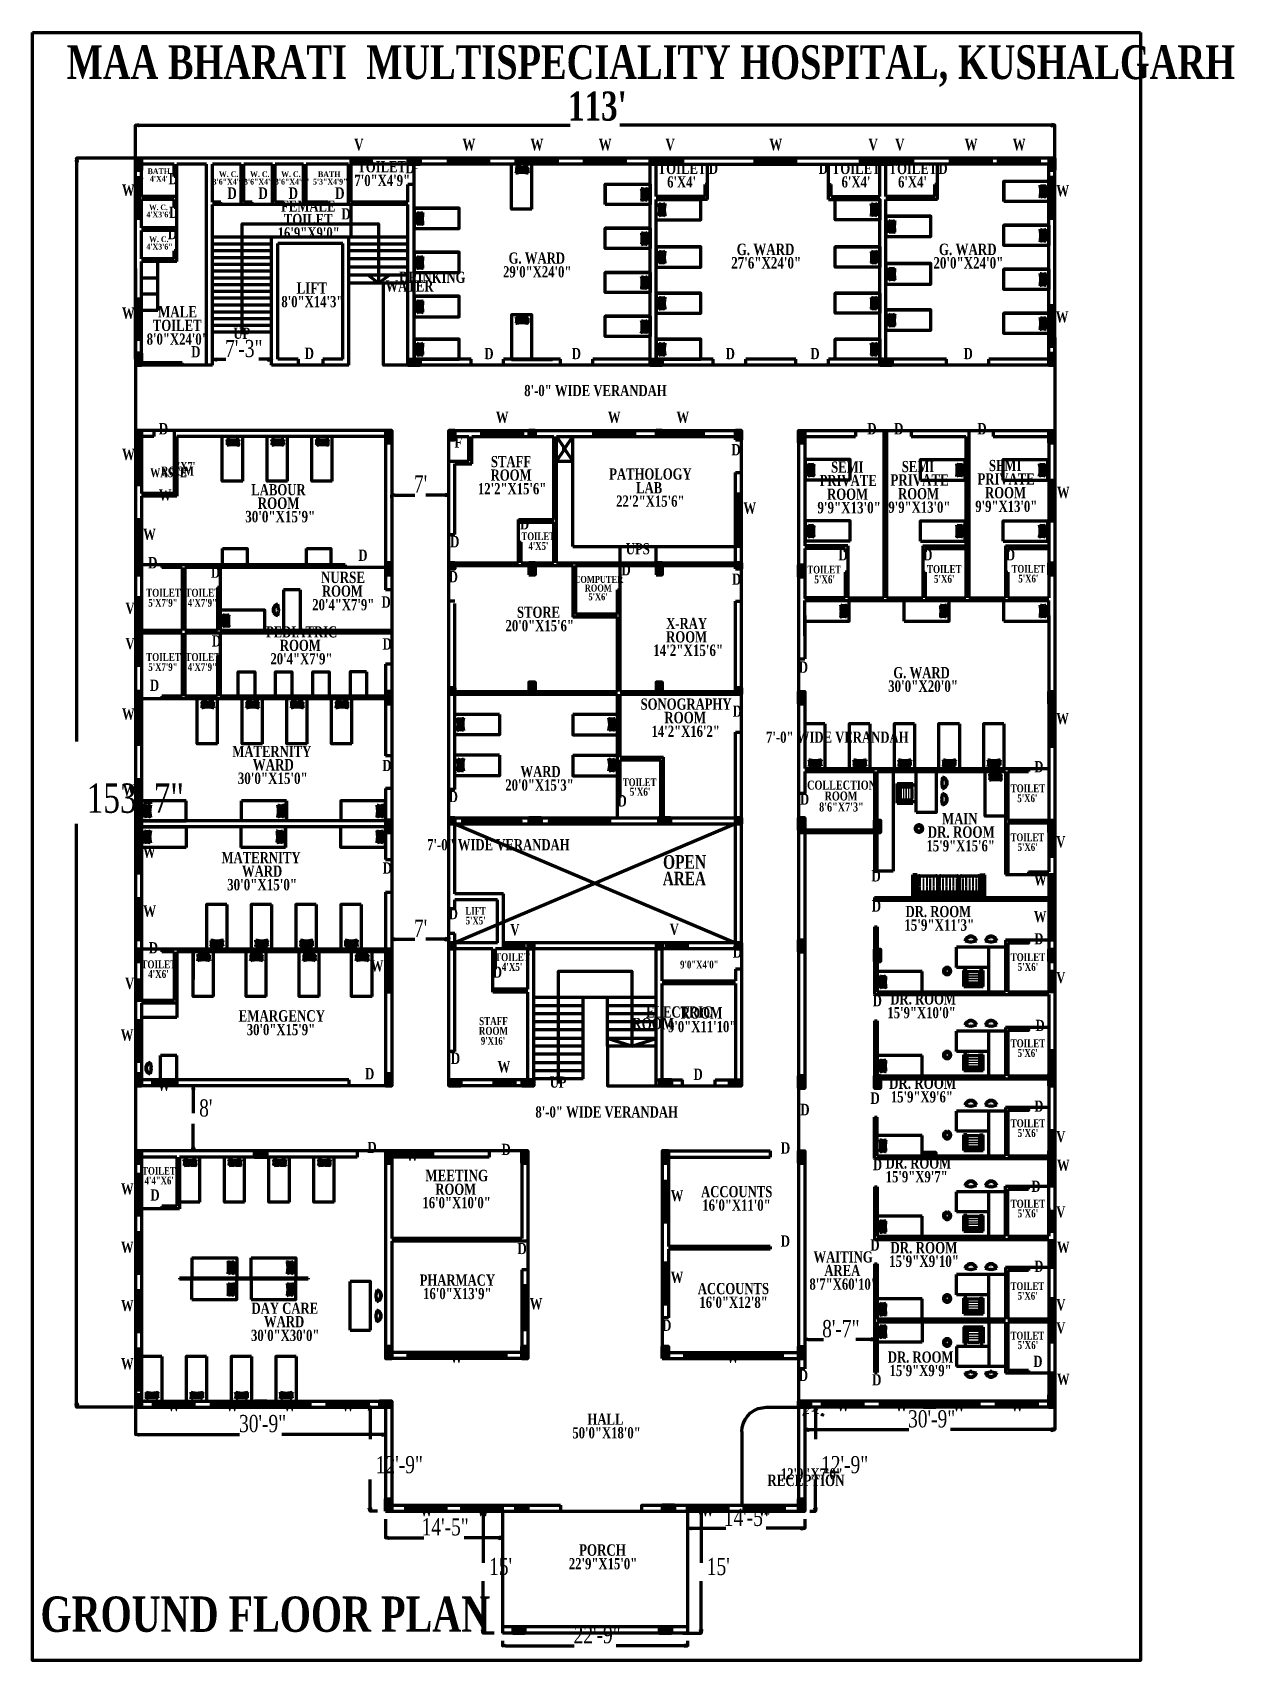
# Model space of a CAD drawing. Header units: inches. Extents: x -171 to -23, y 25 to 224.
import ezdxf

# ---------------------------------------------------------------- set-up
doc = ezdxf.new("R2010")
doc.units = ezdxf.units.IN
doc.header["$MEASUREMENT"] = 0
for name, color, linetype, lineweight in [('H', 7, 'CONTINUOUS', 100), ('P', 250, 'CONTINUOUS', 100), ('Text', 250, 'CONTINUOUS', 100)]:
    doc.layers.add(name, color=color, linetype=linetype, lineweight=lineweight)
doc.styles.get("Standard").update_dxf_attribs({"font": 'txt', "width": 0.75})

msp = doc.modelspace()

# ---------------------------------------------------------------- texts
at = {"layer": 'Text', "color": 0, "linetype": 'Continuous', "attachment_point": 4}
for s, insert, char_height, width in [('{\\fTimes|b1|i0|c1|p15;MAA BHARATI  MULTISPECIALITY HOSPITAL, KUSHALGARH}', (-166.58, 220.27), 4.1546, 208.0068), ("{\\fTimes|b1|i0|c1|p15;113'}", (-105.08, 215.35), 3.5742, 14.694), ('{\\fTimes|b1|i0|c1|p15;V}', (-131.32, 210.64), 1.4052, 1.4663), ('{\\fTimes|b1|i0|c1|p15;W}', (-118.04, 210.64), 1.4052, 1.4663), ('{\\fTimes|b1|i0|c1|p15;W}', (-109.7, 210.64), 1.4052, 1.4969), ('{\\fTimes|b1|i0|c1|p15;W}', (-101.33, 210.64), 1.4052, 1.4663), ('{\\fTimes|b1|i0|c1|p15;V}', (-93.14, 210.64), 1.4052, 1.4663), ('{\\fTimes|b1|i0|c1|p15;W}', (-80.4, 210.64), 1.4052, 1.4663), ('{\\fTimes|b1|i0|c1|p15;V}', (-68.24, 210.64), 1.4052, 1.4969), ('{\\fTimes|b1|i0|c1|p15;V}', (-64.97, 210.64), 1.4052, 1.4663), ('{\\fTimes|b1|i0|c1|p15;W}', (-56.45, 210.64), 1.4052, 1.4969), ('{\\fTimes|b1|i0|c1|p15;W}', (-50.55, 210.64), 1.4052, 1.4969), ('{\\fTimes|b1|i0|c1|p15;BATH}', (-156.65, 207.37), 0.7026, 3.1771), ('{\\fTimes|b1|i0|c1|p15;TOILET}', (-130.93, 207.92), 1.3747, 8.8592), ('{\\fTimes|b1|i0|c1|p15;D}', (-125.03, 207.8), 1.3747, 1.4663), ('{\\fTimes|b1|i0|c1|p15;TOILET}', (-94.09, 207.71), 1.3747, 8.8286), ('{\\fTimes|b1|i0|c1|p15;D}', (-87.82, 207.74), 1.3747, 1.4663), ('{\\fTimes|b1|i0|c1|p15;D}', (-74.35, 207.74), 1.3747, 1.4969), ('{\\fTimes|b1|i0|c1|p15;TOILET}', (-72.73, 207.71), 1.3747, 8.8286), ('{\\fTimes|b1|i0|c1|p15;TOILET}', (-65.77, 207.71), 1.3747, 8.8592), ('{\\fTimes|b1|i0|c1|p15;D}', (-59.66, 207.74), 1.3747, 1.4969), ('{\\fTimes|b1|i0|c1|p15;W}', (-159.8, 205.05), 1.3747, 1.4663), ("{\\fTimes|b1|i0|c1|p15;4'X4'}", (-156.37, 206.46), 0.7026, 3.9408), ('{\\fTimes|b1|i0|c1|p15;D}', (-154.08, 206.46), 1.3747, 1.4663), ('{\\fTimes|b1|i0|c1|p15;3\'6"X4\'9"}', (-148.68, 206.09), 0.7026, 7.1484), ('{\\fTimes|b1|i0|c1|p15;W. C.}', (-147.91, 207.01), 0.7026, 3.9713), ('{\\fTimes|b1|i0|c1|p15;3\'6"X4\'9"}', (-144.83, 206.09), 0.7026, 7.1179), ('{\\fTimes|b1|i0|c1|p15;W. C.}', (-144.09, 207.01), 0.7026, 3.9713), ('{\\fTimes|b1|i0|c1|p15;3\'6"X4\'9"}', (-141.04, 206.09), 0.7026, 7.1484), ('{\\fTimes|b1|i0|c1|p15;W. C.}', (-140.28, 207.01), 0.7026, 3.9713), ('{\\fTimes|b1|i0|c1|p15;5\'3"X4\'9"}', (-136.37, 206.09), 0.7026, 7.1179), ('{\\fTimes|b1|i0|c1|p15;BATH}', (-135.75, 207.01), 0.7026, 3.1771), ('{\\fTimes|b1|i0|c1|p15;7\'0"X4\'9"}', (-131.29, 206.24), 1.3747, 13.2582), ("{\\fTimes|b1|i0|c1|p15;6'X4'}", (-92.93, 206.06), 1.3747, 7.3623), ("{\\fTimes|b1|i0|c1|p15;6'X4'}", (-71.54, 206.06), 1.3747, 7.3623), ("{\\fTimes|b1|i0|c1|p15;6'X4'}", (-64.61, 206.06), 1.3747, 7.3623), ('{\\fTimes|b1|i0|c1|p15;W}', (-45.21, 204.99), 1.4052, 1.4663), ('{\\fTimes|b1|i0|c1|p15;D}', (-146.87, 204.69), 1.4052, 1.4663), ('{\\fTimes|b1|i0|c1|p15;D}', (-143.06, 204.69), 1.4052, 1.4663), ('{\\fTimes|b1|i0|c1|p15;FEMALE}', (-140.28, 203.1), 1.3747, 8.8592), ('{\\fTimes|b1|i0|c1|p15;D}', (-139.36, 204.69), 1.4052, 1.4663), ('{\\fTimes|b1|i0|c1|p15;D}', (-133.65, 204.69), 1.4052, 1.4663), ('{\\fTimes|b1|i0|c1|p15;4\'X3\'6"}', (-156.8, 202.06), 0.7026, 5.5293), ('{\\fTimes|b1|i0|c1|p15;W. C.}', (-156.47, 202.94), 0.6721, 3.9408), ('{\\fTimes|b1|i0|c1|p15;D}', (-154.02, 202.33), 1.3747, 1.4969), ('{\\fTimes|b1|i0|c1|p15;TOILET}', (-139.94, 201.45), 1.3747, 8.8286), ('{\\fTimes|b1|i0|c1|p15;D}', (-132.88, 202.15), 1.3747, 1.4663), ('{\\fTimes|b1|i0|c1|p15;D}', (-154.18, 199.74), 1.4052, 1.4663), ('{\\fTimes|b1|i0|c1|p15;16\'9"X9\'0"}', (-140.7, 199.8), 1.3747, 14.7245), ('{\\fTimes|b1|i0|c1|p15;4\'X3\'6"}', (-156.8, 198.12), 0.7026, 5.5293), ('{\\fTimes|b1|i0|c1|p15;W. C.}', (-156.47, 199.03), 0.7026, 3.9408), ('{\\fTimes|b1|i0|c1|p15;G. WARD}', (-84.4, 197.78), 1.4052, 10.2949), ('{\\fTimes|b1|i0|c1|p15;G. WARD}', (-59.6, 197.78), 1.4052, 10.2949), ('{\\fTimes|b1|i0|c1|p15;29\'0"X24\'0"}', (-113.06, 195.03), 1.3747, 16.2214), ('{\\fTimes|b1|i0|c1|p15;G. WARD}', (-112.38, 196.71), 1.3747, 10.2949), ('{\\fTimes|b1|i0|c1|p15;27\'6"X24\'0"}', (-85.07, 196.13), 1.4052, 16.2214), ('{\\fTimes|b1|i0|c1|p15;20\'0"X24\'0"}', (-60.27, 196.13), 1.4052, 16.2214), ('{\\fTimes|b1|i0|c1|p15;LIFT}', (-138.38, 193.05), 1.4052, 5.8959), ('{\\fTimes|b1|i0|c1|p15;WATER}', (-127.48, 193.29), 1.3747, 7.3623), ('{\\fTimes|b1|i0|c1|p15;DRINKING}', (-125.8, 194.36), 1.3747, 11.7613), ('{\\fTimes|b1|i0|c1|p15;8\'0"X14\'3"}', (-140.25, 191.37), 1.3747, 14.7551), ('{\\fTimes|b1|i0|c1|p15;W}', (-159.8, 189.96), 1.3747, 1.4663), ('{\\fTimes|b1|i0|c1|p15;MALE}', (-155.37, 190.14), 1.4052, 5.8959), ('{\\fTimes|b1|i0|c1|p15;W}', (-45.27, 189.5), 1.3747, 1.4663), ('{\\fTimes|b1|i0|c1|p15;TOILET}', (-156.01, 188.46), 1.3747, 8.8286), ('{\\fTimes|b1|i0|c1|p15;UP}', (-146.14, 187.49), 1.3747, 2.9632), ('{\\fTimes|b1|i0|c1|p15;8\'0"X24\'0"}', (-156.77, 186.78), 1.3747, 14.7551), ('{\\fTimes|b1|i0|c1|p15;D}', (-151.3, 185.23), 1.3747, 1.4663), ('{\\fTimes|b0|i0|c1|p15;7\'-3"}', (-147.15, 185.62), 2.1079, 10.9976), ('{\\fTimes|b1|i0|c1|p15;D}', (-137.4, 185.04), 1.4052, 1.4663), ('{\\fTimes|b1|i0|c1|p15;D}', (-115.35, 185.01), 1.3747, 1.4663), ('{\\fTimes|b1|i0|c1|p15;D}', (-104.63, 185.01), 1.3747, 1.4663), ('{\\fTimes|b1|i0|c1|p15;D}', (-85.75, 185.01), 1.3747, 1.4969), ('{\\fTimes|b1|i0|c1|p15;D}', (-75.36, 185.01), 1.3747, 1.4663), ('{\\fTimes|b1|i0|c1|p15;D}', (-56.57, 185.01), 1.3747, 1.4663), ('{\\fTimes|b1|i0|c1|p15;8\'-0" WIDE VERANDAH}', (-110.46, 180.46), 1.3747, 28.0132), ('{\\fTimes|b1|i0|c1|p15;W}', (-113.94, 177.19), 1.3747, 1.4969), ('{\\fTimes|b1|i0|c1|p15;W}', (-100.2, 177.19), 1.3747, 1.4969), ('{\\fTimes|b1|i0|c1|p15;W}', (-91.79, 177.19), 1.3747, 1.4663), ('{\\fTimes|b1|i0|c1|p15;D}', (-155.28, 175.79), 1.4052, 1.4969), ('{\\fTimes|b1|i0|c1|p15;D}', (-68.39, 175.79), 1.4052, 1.4663), ('{\\fTimes|b1|i0|c1|p15;D}', (-65.1, 175.79), 1.4052, 1.4969), ('{\\fTimes|b1|i0|c1|p15;D}', (-54.89, 175.79), 1.4052, 1.4663), ('{\\fTimes|b1|i0|c1|p15;F}', (-119.01, 174.14), 1.3747, 1.4663), ('{\\fTimes|b1|i0|c1|p15;D}', (-85.04, 173.22), 1.3747, 1.4663), ('{\\fTimes|b1|i0|c1|p15;W}', (-159.8, 172.64), 1.4052, 1.4663), ('{\\fTimes|b1|i0|c1|p15;STAFF}', (-114.55, 171.75), 1.3747, 7.3623), ('{\\fTimes|b1|i0|c1|p15;SEMI}', (-72.82, 171.08), 1.3747, 5.8959), ('{\\fTimes|b1|i0|c1|p15;SEMI}', (-64.15, 171.14), 1.3747, 5.8959), ('{\\fTimes|b1|i0|c1|p15;SEMI}', (-53.46, 171.27), 1.3747, 5.8959), ('{\\fTimes|b1|i0|c1|p15;WASTE}', (-156.34, 170.38), 1.0998, 5.957), ('{\\fTimes|b1|i0|c1|p15;ROOM}', (-155, 170.59), 1.0998, 4.7656), ("{\\fTimes|b1|i0|c1|p15;4'X7'}", (-153.63, 171.17), 1.0998, 5.9265), ("{\\fTimes|b0|i0|c1|p15;7'}", (-123.99, 169.01), 2.1079, 4.399), ('{\\fTimes|b1|i0|c1|p15;ROOM}', (-114.58, 170.1), 1.3747, 5.8959), ('{\\fTimes|b1|i0|c1|p15;PATHOLOGY}', (-100.04, 170.23), 1.3747, 13.2582), ('{\\fTimes|b1|i0|c1|p15;PRIVATE}', (-74.23, 169.43), 1.3747, 10.3255), ('{\\fTimes|b1|i0|c1|p15;PRIVATE}', (-65.55, 169.49), 1.4052, 10.3255), ('{\\fTimes|b1|i0|c1|p15;PRIVATE}', (-54.86, 169.62), 1.3747, 10.2949), ('{\\fTimes|b1|i0|c1|p15;W}', (-155.28, 167.66), 1.3747, 1.4969), ('{\\fTimes|b1|i0|c1|p15;LABOUR}', (-143.94, 168.3), 1.3747, 8.8286), ('{\\fTimes|b1|i0|c1|p15;12\'2"X15\'6"}', (-116.14, 168.42), 1.3747, 16.1909), ('{\\fTimes|b1|i0|c1|p15;LAB}', (-96.74, 168.55), 1.3747, 4.399), ('{\\fTimes|b1|i0|c1|p15;ROOM}', (-73.31, 167.75), 1.3747, 5.8959), ('{\\fTimes|b1|i0|c1|p15;ROOM}', (-64.61, 167.81), 1.3747, 5.8959), ('{\\fTimes|b1|i0|c1|p15;ROOM}', (-53.94, 167.94), 1.3747, 5.8959), ('{\\fTimes|b1|i0|c1|p15;W}', (-45.12, 167.97), 1.3747, 1.4663), ('{\\fTimes|b1|i0|c1|p15;ROOM}', (-143.15, 166.65), 1.4052, 5.8959), ('{\\fTimes|b1|i0|c1|p15;22\'2"X15\'6"}', (-99.19, 166.9), 1.3747, 16.2214), ('{\\fTimes|b1|i0|c1|p15;W}', (-83.58, 166.04), 1.3747, 1.4663), ('{\\fTimes|b1|i0|c1|p15;9\'9"X13\'0"}', (-74.5, 166.1), 1.4052, 14.7551), ('{\\fTimes|b1|i0|c1|p15;9\'9"X13\'0"}', (-65.8, 166.16), 1.3747, 14.7245), ('{\\fTimes|b1|i0|c1|p15;9\'9"X13\'0"}', (-55.14, 166.26), 1.3747, 14.7245), ('{\\fTimes|b1|i0|c1|p15;30\'0"X15\'9"}', (-144.67, 165), 1.4052, 16.1909), ('{\\fTimes|b1|i0|c1|p15;D}', (-110.98, 164.12), 1.3747, 1.4663), ('{\\fTimes|b1|i0|c1|p15;W}', (-157.2, 162.83), 1.3747, 1.4663), ('{\\fTimes|b1|i0|c1|p15;D}', (-119.56, 161.95), 1.4052, 1.4663), ('{\\fTimes|b1|i0|c1|p15;TOILET}', (-110.8, 162.59), 0.947, 6.3541), ("{\\fTimes|b1|i0|c1|p15;4'X5'}", (-109.94, 161.4), 0.947, 5.2544), ('{\\fTimes|b1|i0|c1|p15;UPS}', (-98, 161.06), 1.3747, 4.399), ('{\\fTimes|b1|i0|c1|p15;D}', (-156.59, 159.35), 1.4052, 1.4663), ('{\\fTimes|b1|i0|c1|p15;D}', (-130.81, 160.27), 1.3747, 1.4663), ('{\\fTimes|b1|i0|c1|p15;D}', (-71.91, 160.33), 1.3747, 1.4663), ('{\\fTimes|b1|i0|c1|p15;D}', (-61.52, 160.33), 1.3747, 1.4663), ('{\\fTimes|b1|i0|c1|p15;D}', (-51.38, 160.33), 1.3747, 1.4663), ('{\\fTimes|b1|i0|c1|p15;D}', (-148.89, 158.19), 1.3747, 1.4663), ('{\\fTimes|b1|i0|c1|p15;NURSE}', (-135.39, 157.55), 1.4052, 7.3928), ('{\\fTimes|b1|i0|c1|p15;D}', (-119.72, 157.64), 1.3747, 1.4663), ('{\\fTimes|b1|i0|c1|p15;D}', (-98.55, 158.5), 1.4052, 1.4969), ('{\\fTimes|b1|i0|c1|p15;D}', (-84.98, 157.34), 1.3747, 1.4663), ('{\\fTimes|b1|i0|c1|p15;TOILET}', (-75.73, 158.5), 0.947, 6.3236), ("{\\fTimes|b1|i0|c1|p15;5'X6'}", (-74.87, 157.3), 0.9776, 5.2849), ('{\\fTimes|b1|i0|c1|p15;TOILET}', (-61.06, 158.56), 0.9776, 6.3541), ("{\\fTimes|b1|i0|c1|p15;5'X6'}", (-60.21, 157.37), 0.9776, 5.2544), ('{\\fTimes|b1|i0|c1|p15;TOILET}', (-50.68, 158.59), 0.947, 6.3236), ("{\\fTimes|b1|i0|c1|p15;5'X6'}", (-49.85, 157.4), 0.947, 5.2849), ('{\\fTimes|b1|i0|c1|p15;TOILET}', (-156.83, 155.66), 0.9776, 6.3236), ('{\\fTimes|b1|i0|c1|p15;TOILET}', (-152.01, 155.66), 0.9776, 6.3236), ('{\\fTimes|b1|i0|c1|p15;ROOM}', (-135.27, 155.87), 1.3747, 5.8959), ('{\\fTimes|b1|i0|c1|p15;COMPUTER}', (-104.32, 157.3), 0.8554, 7.5761), ('{\\fTimes|b1|i0|c1|p15;ROOM}', (-103.04, 156.24), 0.8554, 3.7881), ('{\\fTimes|b1|i0|c1|p15;V}', (-159.37, 153.76), 1.3747, 1.4663), ('{\\fTimes|b1|i0|c1|p15;5\'X7\'9"}', (-156.56, 154.43), 0.947, 7.3928), ('{\\fTimes|b1|i0|c1|p15;4\'X7\'9"}', (-151.73, 154.43), 0.947, 7.3928), ('{\\fTimes|b1|i0|c1|p15;20\'4"X7\'9"}', (-136.46, 154.19), 1.3747, 14.7245), ('{\\fTimes|b1|i0|c1|p15;D}', (-127.96, 154.53), 1.3747, 1.4663), ('{\\fTimes|b1|i0|c1|p15;STORE}', (-111.35, 153.27), 1.3747, 7.3623), ("{\\fTimes|b1|i0|c1|p15;5'X6'}", (-102.58, 155.17), 0.8554, 4.7351), ('{\\fTimes|b1|i0|c1|p15;20\'0"X15\'6"}', (-112.75, 151.62), 1.3747, 16.2214), ('{\\fTimes|b1|i0|c1|p15;X-RAY}', (-93.05, 151.9), 1.3747, 7.3928), ('{\\fTimes|b1|i0|c1|p15;V}', (-159.37, 149.42), 1.3747, 1.4663), ('{\\fTimes|b1|i0|c1|p15;D}', (-148.77, 149.76), 1.3747, 1.4663), ('{\\fTimes|b1|i0|c1|p15;PEDIATRIC}', (-142.14, 150.86), 1.3747, 13.2582), ('{\\fTimes|b1|i0|c1|p15;ROOM}', (-140.43, 149.21), 1.3747, 5.8959), ('{\\fTimes|b1|i0|c1|p15;D}', (-127.84, 149.39), 1.4052, 1.4969), ('{\\fTimes|b1|i0|c1|p15;ROOM}', (-93.05, 150.25), 1.3747, 5.8959), ('{\\fTimes|b1|i0|c1|p15;TOILET}', (-156.83, 147.77), 0.9776, 6.3236), ('{\\fTimes|b1|i0|c1|p15;TOILET}', (-152.01, 147.77), 0.9776, 6.3236), ('{\\fTimes|b1|i0|c1|p15;20\'4"X7\'9"}', (-141.59, 147.56), 1.3747, 14.7245), ('{\\fTimes|b1|i0|c1|p15;14\'2"X15\'6"}', (-94.64, 148.6), 1.4052, 16.2214), ('{\\fTimes|b1|i0|c1|p15;5\'X7\'9"}', (-156.56, 146.55), 0.947, 7.3928), ('{\\fTimes|b1|i0|c1|p15;4\'X7\'9"}', (-151.73, 146.55), 0.947, 7.3928), ('{\\fTimes|b1|i0|c1|p15;D}', (-76.8, 146.55), 1.4052, 1.4663), ('{\\fTimes|b1|i0|c1|p15;G. WARD}', (-65.19, 145.85), 1.3747, 10.3255), ('{\\fTimes|b1|i0|c1|p15;D}', (-156.37, 144.32), 1.3747, 1.4663), ('{\\fTimes|b1|i0|c1|p15;30\'0"X20\'0"}', (-65.83, 144.2), 1.4052, 16.2214), ('{\\fTimes|b1|i0|c1|p15;SONOGRAPHY}', (-96.19, 142), 1.3747, 14.7245), ('{\\fTimes|b1|i0|c1|p15;D}', (-84.89, 141.14), 1.3747, 1.4663), ('{\\fTimes|b1|i0|c1|p15;W}', (-159.8, 140.78), 1.3747, 1.4663), ('{\\fTimes|b1|i0|c1|p15;ROOM}', (-93.29, 140.35), 1.4052, 5.8959), ('{\\fTimes|b1|i0|c1|p15;W}', (-45.21, 140.23), 1.3747, 1.4969), ('{\\fTimes|b1|i0|c1|p15;14\'2"X16\'2"}', (-94.85, 138.67), 1.3747, 16.1909), ('{\\fTimes|b1|i0|c1|p15;7\'-0" WIDE VERANDAH}', (-80.8, 137.94), 1.3747, 27.9827), ('{\\fTimes|b1|i0|c1|p15;MATERNITY}', (-146.26, 136.2), 1.3747, 13.2582), ('{\\fTimes|b1|i0|c1|p15; WARD}', (-144.16, 134.55), 1.4052, 7.3623), ('{\\fTimes|b1|i0|c1|p15;D}', (-127.87, 134.48), 1.3747, 1.4663), ('{\\fTimes|b1|i0|c1|p15; WARD}', (-111.32, 133.72), 1.3747, 7.3623), ('{\\fTimes|b1|i0|c1|p15;D}', (-47.9, 134.33), 1.3747, 1.4969), ('{\\fTimes|b0|i0|c1|p15;153\'-7"}', (-164.13, 130.45), 3.6048, 25.7221), ('{\\fTimes|b1|i0|c1|p15;W}', (-159.7, 131.46), 1.4052, 1.4663), ('{\\fTimes|b1|i0|c1|p15;30\'0"X15\'0"}', (-145.59, 132.9), 1.4052, 16.2214), ('{\\fTimes|b1|i0|c1|p15;20\'0"X15\'3"}', (-112.78, 132.07), 1.3747, 16.2214), ('{\\fTimes|b1|i0|c1|p15;TOILET}', (-98.36, 132.41), 0.947, 6.3236), ('{\\fTimes|b1|i0|c1|p15;COLLECTION}', (-75.76, 132.07), 1.0998, 11.8835), ('{\\fTimes|b1|i0|c1|p15;TOILET}', (-50.8, 131.67), 0.9776, 6.3236), ('{\\fTimes|b1|i0|c1|p15;D}', (-119.72, 130.67), 1.3747, 1.4663), ('{\\fTimes|b1|i0|c1|p15;D}', (-99.03, 130.15), 1.4052, 1.4969), ("{\\fTimes|b1|i0|c1|p15;5'X6'}", (-97.51, 131.25), 0.9776, 5.2849), ('{\\fTimes|b1|i0|c1|p15;D}', (-76.64, 130.36), 1.3747, 1.4969), ('{\\fTimes|b1|i0|c1|p15;8\'6"X7\'3"}', (-74.29, 129.38), 1.0998, 10.6921), ('{\\fTimes|b1|i0|c1|p15;ROOM}', (-73.62, 130.73), 1.0998, 4.7656), ("{\\fTimes|b1|i0|c1|p15;5'X6'}", (-49.97, 130.45), 0.947, 5.2849), ('{\\fTimes|b1|i0|c1|p15;MAIN}', (-59.2, 127.95), 1.3747, 5.8959), ('{\\fTimes|b1|i0|c1|p15;DR. ROOM}', (-60.97, 126.3), 1.4052, 11.7918), ('{\\fTimes|b1|i0|c1|p15;TOILET}', (-50.8, 125.66), 0.947, 6.3236), ('{\\fTimes|b1|i0|c1|p15;V}', (-45.21, 125.11), 1.3747, 1.4969), ('{\\fTimes|b1|i0|c1|p15;W}', (-157.23, 123.85), 1.3747, 1.4969), ('{\\fTimes|b1|i0|c1|p15;MATERNITY}', (-147.58, 123.18), 1.3747, 13.2582), ('{\\fTimes|b1|i0|c1|p15;7\'-0" WIDE VERANDAH}', (-122.37, 124.74), 1.3747, 27.9827), ('{\\fTimes|b1|i0|c1|p15;15\'9"X15\'6"}', (-61.12, 124.62), 1.3747, 16.2214), ("{\\fTimes|b1|i0|c1|p15;5'X6'}", (-49.94, 124.46), 0.947, 5.2849), ('{\\fTimes|b1|i0|c1|p15; WARD}', (-145.47, 121.5), 1.3747, 7.3623), ('{\\fTimes|b1|i0|c1|p15;D}', (-127.81, 121.9), 1.3747, 1.4663), ('{\\fTimes|b1|i0|c1|p15;OPEN}', (-93.44, 122.63), 1.6802, 7.0262), ('{\\fTimes|b1|i0|c1|p15;30\'0"X15\'0"}', (-146.9, 119.85), 1.4052, 16.2214), ('{\\fTimes|b1|i0|c1|p15;AREA}', (-93.47, 120.62), 1.6496, 7.0262), ('{\\fTimes|b1|i0|c1|p15;D}', (-67.88, 120.95), 1.4052, 1.4663), ('{\\fTimes|b1|i0|c1|p15;W}', (-47.96, 120.46), 1.4052, 1.4969), ('{\\fTimes|b1|i0|c1|p15;D}', (-67.84, 117.26), 1.4052, 1.4663), ('{\\fTimes|b1|i0|c1|p15;W}', (-157.2, 116.61), 1.4052, 1.4663), ('{\\fTimes|b1|i0|c1|p15;D}', (-119.72, 116.31), 1.3747, 1.4663), ('{\\fTimes|b1|i0|c1|p15;LIFT}', (-117.67, 116.64), 0.947, 4.2157), ("{\\fTimes|b1|i0|c1|p15;5'X5'}", (-117.64, 115.45), 0.947, 5.2849), ('{\\fTimes|b1|i0|c1|p15;DR. ROOM}', (-63.69, 116.55), 1.3747, 11.7918), ('{\\fTimes|b1|i0|c1|p15;W}', (-47.96, 115.94), 1.3747, 1.4969), ("{\\fTimes|b0|i0|c1|p15;7'}", (-123.99, 114.51), 2.1079, 4.399), ('{\\fTimes|b1|i0|c1|p15;V}', (-112.17, 114.32), 1.3747, 1.4663), ('{\\fTimes|b1|i0|c1|p15;V}', (-92.62, 114.38), 1.3747, 1.4663), ('{\\fTimes|b1|i0|c1|p15;15\'9"X11\'3"}', (-63.84, 114.9), 1.4052, 16.1909), ('{\\fTimes|b1|i0|c1|p15;D}', (-47.9, 113.22), 1.3747, 1.4663), ('{\\fTimes|b1|i0|c1|p15;D}', (-156.5, 112.12), 1.3747, 1.4663), ('{\\fTimes|b1|i0|c1|p15;D}', (-84.89, 111.6), 1.4052, 1.4663), ('{\\fTimes|b1|i0|c1|p15;TOILET}', (-157.41, 110.08), 0.9776, 6.3236), ('{\\fTimes|b1|i0|c1|p15;W}', (-129.28, 109.89), 1.3747, 1.4969), ('{\\fTimes|b1|i0|c1|p15;TOILET}', (-114.03, 110.96), 0.9776, 6.3236), ("{\\fTimes|b1|i0|c1|p15;4'X5'}", (-113.21, 109.77), 0.9776, 5.2849), ('{\\fTimes|b1|i0|c1|p15;9\'0"X4\'0"}', (-91.34, 110.05), 0.947, 9.5312), ('{\\fTimes|b1|i0|c1|p15;TOILET}', (-50.8, 110.96), 0.9776, 6.3236), ("{\\fTimes|b1|i0|c1|p15;5'X6'}", (-49.94, 109.77), 0.9776, 5.2849), ('{\\fTimes|b1|i0|c1|p15;V}', (-159.43, 107.75), 1.4052, 1.4969), ("{\\fTimes|b1|i0|c1|p15;4'X6'}", (-156.59, 108.89), 0.9776, 5.2849), ('{\\fTimes|b1|i0|c1|p15;D}', (-114.31, 109.13), 1.3747, 1.4663), ('{\\fTimes|b1|i0|c1|p15;V}', (-45.21, 108.46), 1.3747, 1.4969), ('{\\fTimes|b1|i0|c1|p15;D}', (-67.72, 105.62), 1.3747, 1.4663), ('{\\fTimes|b1|i0|c1|p15; DR. ROOM}', (-65.95, 105.83), 1.3747, 13.2887), ('{\\fTimes|b1|i0|c1|p15;EMARGENCY}', (-145.5, 103.75), 1.4052, 13.2582), ('{\\fTimes|b1|i0|c1|p15;ELECTRIC}', (-95.52, 104.24), 1.3747, 11.7918), ('{\\fTimes|b1|i0|c1|p15;ROOM}', (-91.28, 104.12), 1.4052, 5.8959), ('{\\fTimes|b1|i0|c1|p15;15\'9"X10\'0"}', (-65.92, 104.15), 1.3747, 16.2214), ('{\\fTimes|b1|i0|c1|p15;W}', (-159.95, 101.4), 1.3747, 1.4663), ('{\\fTimes|b1|i0|c1|p15;30\'0"X15\'9"}', (-144.49, 102.07), 1.3747, 16.1909), ('{\\fTimes|b1|i0|c1|p15;ROOM}', (-116.02, 101.92), 0.9776, 4.2157), ('{\\fTimes|b1|i0|c1|p15;STAFF}', (-115.99, 103.11), 0.9776, 5.2544), ('{\\fTimes|b1|i0|c1|p15;ROOM}', (-97.2, 102.81), 1.4052, 5.8959), ('{\\fTimes|b1|i0|c1|p15;9\'0"X11\'10"}', (-92.83, 102.44), 1.3747, 16.1909), ('{\\fTimes|b1|i0|c1|p15;D}', (-47.74, 102.59), 1.3747, 1.4663), ("{\\fTimes|b1|i0|c1|p15;9'X16'}", (-115.78, 100.7), 0.947, 6.3236), ('{\\fTimes|b1|i0|c1|p15;TOILET}', (-50.8, 100.39), 0.9776, 6.3236), ('{\\fTimes|b1|i0|c1|p15;D}', (-119.47, 98.56), 1.4052, 1.4663), ('{\\fTimes|b1|i0|c1|p15;W}', (-113.73, 97.52), 1.3747, 1.4663), ("{\\fTimes|b1|i0|c1|p15;5'X6'}", (-49.94, 99.2), 0.947, 5.2849), ('{\\fTimes|b1|i0|c1|p15;W}', (-155.43, 95.26), 1.3747, 1.4663), ('{\\fTimes|b1|i0|c1|p15;D}', (-129.98, 96.67), 1.3747, 1.4969), ('{\\fTimes|b1|i0|c1|p15;UP}', (-107.34, 95.63), 1.3747, 2.9327), ('{\\fTimes|b1|i0|c1|p15;D}', (-89.69, 96.6), 1.3747, 1.4969), ('{\\fTimes|b1|i0|c1|p15;DR. ROOM}', (-65.71, 95.5), 1.4052, 11.7918), ('{\\fTimes|b1|i0|c1|p15;D}', (-68, 93.67), 1.4052, 1.4969), ('{\\fTimes|b1|i0|c1|p15;15\'9"X9\'6"}', (-65.49, 93.82), 1.3747, 14.7551), ("{\\fTimes|b0|i0|c1|p15;8'}", (-150.33, 92.45), 2.1079, 4.399), ('{\\fTimes|b1|i0|c1|p15;8\'-0" WIDE VERANDAH}', (-109.09, 91.96), 1.3747, 27.9827), ('{\\fTimes|b1|i0|c1|p15;D}', (-76.61, 92.27), 1.4052, 1.4663), ('{\\fTimes|b1|i0|c1|p15;D}', (-47.9, 92.69), 1.3747, 1.4663), ('{\\fTimes|b1|i0|c1|p15;TOILET}', (-50.8, 90.59), 0.9776, 6.3236), ("{\\fTimes|b1|i0|c1|p15;5'X6'}", (-49.94, 89.39), 0.9776, 5.2849), ('{\\fTimes|b1|i0|c1|p15;D}', (-129.68, 87.62), 1.3747, 1.4663), ('{\\fTimes|b1|i0|c1|p15;D}', (-113.24, 87.38), 1.3747, 1.4969), ('{\\fTimes|b1|i0|c1|p15;D}', (-78.99, 87.56), 1.4052, 1.4663), ('{\\fTimes|b1|i0|c1|p15;V}', (-45.21, 88.94), 1.3747, 1.4969), ('{\\fTimes|b1|i0|c1|p15;W}', (-124.97, 86.65), 1.3747, 1.4663), ('{\\fTimes|b1|i0|c1|p15;D}', (-67.69, 85.52), 1.3747, 1.4969), ('{\\fTimes|b1|i0|c1|p15; DR. ROOM}', (-66.53, 85.7), 1.3747, 13.2582), ('{\\fTimes|b1|i0|c1|p15;W}', (-45.12, 85.42), 1.3747, 1.4663), ('{\\fTimes|b1|i0|c1|p15;TOILET}', (-157.32, 84.75), 0.947, 6.3541), ('{\\fTimes|b1|i0|c1|p15;4\'4"X6\'}', (-157.02, 83.56), 0.947, 7.3928), ('{\\fTimes|b1|i0|c1|p15;MEETING}', (-122.59, 84.17), 1.4052, 10.3255), ('{\\fTimes|b1|i0|c1|p15;15\'9"X9\'7"}', (-66.13, 84.02), 1.3747, 14.7245), ('{\\fTimes|b1|i0|c1|p15;W}', (-159.92, 82.52), 1.3747, 1.4663), ('{\\fTimes|b1|i0|c1|p15;D}', (-156.31, 81.79), 1.3747, 1.4663), ('{\\fTimes|b1|i0|c1|p15;ROOM}', (-121.37, 82.49), 1.3747, 5.8959), ('{\\fTimes|b1|i0|c1|p15;W}', (-92.5, 81.7), 1.3747, 1.4663), ('{\\fTimes|b1|i0|c1|p15;ACCOUNTS}', (-88.77, 82.19), 1.3747, 11.7918), ('{\\fTimes|b1|i0|c1|p15;D}', (-48.26, 82.86), 1.3747, 1.4663), ('{\\fTimes|b1|i0|c1|p15;16\'0"X10\'0"}', (-122.95, 80.84), 1.3747, 16.2214), ('{\\fTimes|b1|i0|c1|p15;16\'0"X11\'0"}', (-88.62, 80.54), 1.3747, 16.2214), ('{\\fTimes|b1|i0|c1|p15;TOILET}', (-50.8, 80.72), 0.9776, 6.3236), ("{\\fTimes|b1|i0|c1|p15;5'X6'}", (-49.94, 79.53), 0.9776, 5.2849), ('{\\fTimes|b1|i0|c1|p15;V}', (-45.21, 79.71), 1.3747, 1.4969), ('{\\fTimes|b1|i0|c1|p15;W}', (-159.92, 75.37), 1.3747, 1.4663), ('{\\fTimes|b1|i0|c1|p15;D}', (-111.28, 75.22), 1.3747, 1.4663), ('{\\fTimes|b1|i0|c1|p15;D}', (-78.99, 76.14), 1.3747, 1.4663), ('{\\fTimes|b1|i0|c1|p15;D}', (-68, 75.65), 1.3747, 1.4969), ('{\\fTimes|b1|i0|c1|p15;DR. ROOM}', (-65.55, 75.31), 1.4052, 11.7918), ('{\\fTimes|b1|i0|c1|p15;W}', (-45.12, 75.37), 1.3747, 1.4663), ('{\\fTimes|b1|i0|c1|p15;WAITING}', (-74.99, 74.18), 1.3747, 10.3255), ('{\\fTimes|b1|i0|c1|p15;15\'9"X9\'10"}', (-65.71, 73.66), 1.4052, 16.1909), ('{\\fTimes|b1|i0|c1|p15;PHARMACY}', (-123.29, 71.34), 1.3747, 11.7918), ('{\\fTimes|b1|i0|c1|p15;W}', (-92.5, 71.68), 1.3747, 1.4663), ('{\\fTimes|b1|i0|c1|p15;AREA}', (-73.65, 72.53), 1.3747, 5.8959), ('{\\fTimes|b1|i0|c1|p15;D}', (-47.9, 73.05), 1.3747, 1.4663), ('{\\fTimes|b1|i0|c1|p15;16\'0"X13\'9"}', (-122.86, 69.69), 1.3747, 16.2214), ('{\\fTimes|b1|i0|c1|p15;ACCOUNTS}', (-89.17, 70.3), 1.3747, 11.7918), ('{\\fTimes|b1|i0|c1|p15;8\'7"X60\'10"}', (-75.48, 70.85), 1.3747, 16.2214), ('{\\fTimes|b1|i0|c1|p15;TOILET}', (-50.8, 70.61), 0.947, 6.3236), ("{\\fTimes|b1|i0|c1|p15;5'X6'}", (-49.94, 69.42), 0.947, 5.2849), ('{\\fTimes|b1|i0|c1|p15;W}', (-159.92, 68.22), 1.3747, 1.4663), ('{\\fTimes|b1|i0|c1|p15;DAY CARE}', (-143.91, 67.89), 1.3747, 11.7918), ('{\\fTimes|b1|i0|c1|p15;W}', (-109.79, 68.44), 1.3747, 1.4969), ('{\\fTimes|b1|i0|c1|p15;16\'0"X12\'8"}', (-88.98, 68.62), 1.3747, 16.1909), ('{\\fTimes|b1|i0|c1|p15;V}', (-45.21, 68.32), 1.4052, 1.4969), ('{\\fTimes|b1|i0|c1|p15;WARD}', (-142.38, 66.24), 1.3747, 5.8959), ('{\\fTimes|b1|i0|c1|p15;D}', (-93.54, 65.81), 1.3747, 1.4969), ('{\\fTimes|b0|i0|c1|p15;8\'-7"}', (-73.92, 65.38), 2.1079, 10.9976), ('{\\fTimes|b1|i0|c1|p15;V}', (-45.21, 65.48), 1.3747, 1.4969), ('{\\fTimes|b1|i0|c1|p15;30\'0"X30\'0"}', (-143.97, 64.56), 1.3747, 16.1909), ('{\\fTimes|b1|i0|c1|p15;TOILET}', (-50.8, 64.53), 0.947, 6.3236), ('{\\fTimes|b1|i0|c1|p15;W}', (-119.56, 61.9), 1.3747, 1.4663), ('{\\fTimes|b1|i0|c1|p15;W}', (-85.65, 61.9), 1.3747, 1.4663), ('{\\fTimes|b1|i0|c1|p15;DR. ROOM}', (-65.86, 61.9), 1.3747, 11.7613), ("{\\fTimes|b1|i0|c1|p15;5'X6'}", (-49.94, 63.37), 0.9776, 5.2849), ('{\\fTimes|b1|i0|c1|p15;D}', (-48.02, 61.38), 1.3747, 1.4663), ('{\\fTimes|b1|i0|c1|p15;W}', (-159.92, 61.08), 1.3747, 1.4663), ('{\\fTimes|b1|i0|c1|p15;D}', (-76.8, 59.67), 1.4052, 1.4663), ('{\\fTimes|b1|i0|c1|p15;15\'9"X9\'9"}', (-65.65, 60.25), 1.3747, 14.7245), ('{\\fTimes|b1|i0|c1|p15;D}', (-67.78, 59.12), 1.3747, 1.4663), ('{\\fTimes|b1|i0|c1|p15;W}', (-45.12, 59.18), 1.3747, 1.4663), ('{\\fTimes|b1|i0|c1|p15;W}', (-154.24, 55.97), 1.4052, 1.4969), ('{\\fTimes|b1|i0|c1|p15;W}', (-147.09, 55.97), 1.4052, 1.4663), ('{\\fTimes|b1|i0|c1|p15;W}', (-140.03, 55.97), 1.4052, 1.4969), ('{\\fTimes|b1|i0|c1|p15;W}', (-132.88, 55.97), 1.4052, 1.4969), ('{\\fTimes|b0|i0|c1|p15;2\'-2"}', (-76.03, 55.42), 1.0081, 5.4988), ('{\\fTimes|b1|i0|c1|p15;W}', (-72.15, 55.97), 1.4052, 1.4663), ('{\\fTimes|b1|i0|c1|p15;W}', (-65, 55.97), 1.4052, 1.4663), ('{\\fTimes|b1|i0|c1|p15;W}', (-57.95, 55.97), 1.4052, 1.4969), ('{\\fTimes|b1|i0|c1|p15;W}', (-50.8, 55.97), 1.4052, 1.4663), ('{\\fTimes|b0|i0|c1|p15;30\'-9"}', (-145.44, 53.74), 2.1079, 13.1971), ('{\\fTimes|b1|i0|c1|p15;HALL}', (-102.7, 54.29), 1.3747, 5.8959), ('{\\fTimes|b0|i0|c1|p15;30\'-9"}', (-63.38, 54.32), 2.1079, 13.1971), ('{\\fTimes|b1|i0|c1|p15;50\'0"X18\'0"}', (-104.56, 52.61), 1.3747, 16.2214), ('{\\fTimes|b0|i0|c1|p15;12\'-9"}', (-128.67, 48.7), 2.1079, 13.1971), ('{\\fTimes|b1|i0|c1|p15;12\'0"X7\'0"}', (-78.99, 47.57), 1.3747, 14.7551), ('{\\fTimes|b0|i0|c1|p15;12\'-9"}', (-74.05, 48.7), 2.1079, 13.1971), ('{\\fTimes|b1|i0|c1|p15;RECEPTION}', (-80.64, 46.78), 1.4052, 13.2887), ('{\\fTimes|b1|i0|c1|p15;W}', (-123.23, 43.08), 1.3747, 1.4969), ('{\\fTimes|b0|i0|c1|p15;14\'-5"}', (-123.05, 41.07), 2.1079, 13.1971), ('{\\fTimes|b1|i0|c1|p15;W}', (-116.29, 43.08), 1.3747, 1.4663), ('{\\fTimes|b1|i0|c1|p15;W}', (-88.74, 43.08), 1.3747, 1.4969), ('{\\fTimes|b0|i0|c1|p15;14\'-5"}', (-85.99, 42.23), 2.1079, 13.1971), ('{\\fTimes|b1|i0|c1|p15;W}', (-81.81, 43.08), 1.3747, 1.4663), ('{\\fTimes|b1|i0|c1|p15;PORCH}', (-103.74, 38.23), 1.4052, 7.3928), ("{\\fTimes|b0|i0|c1|p15;15'}", (-114.77, 36.21), 2.1079, 6.5985), ('{\\fTimes|b1|i0|c1|p15;22\'9"X15\'0"}', (-104.99, 36.55), 1.3747, 16.2214), ("{\\fTimes|b0|i0|c1|p15;15'}", (-88.07, 36.21), 2.1079, 6.5985), ('{\\fTimes|b1|i0|c1|p15;GROUND FLOOR PLAN}', (-169.79, 30.34), 4.3379, 75.15), ('{\\fTimes|b0|i0|c1|p15;22\'-9"}', (-104.41, 27.84), 2.1079, 13.1971)]:
    msp.add_mtext(s, dxfattribs=dict(at, insert=insert, char_height=char_height, width=width))

# ---------------------------------------------------------------- hatches: boundary and pattern name
at = {"layer": 'H', "linetype": 'Continuous'}
for color, points in [(0, [(-157.72, 213.12), (-157.72, 212.93), (-158.15, 213.03)]), (0, [(-45.79, 213.12), (-45.79, 212.93), (-45.39, 213.03)]), (0, [(-165.42, 208.57), (-165.26, 208.57), (-165.36, 208.99)]), (1, [(-157.41, 207.5), (-158.15, 208.99), (-158.15, 207.5), (-157.41, 207.5), (-158.15, 208.99), (-157.41, 208.99)]), (1, [(-123.23, 208.23), (-124.73, 208.99), (-124.73, 208.23), (-123.23, 208.23), (-124.73, 208.99), (-123.23, 208.99)]), (1, [(-93.54, 208.23), (-95.03, 208.99), (-95.03, 208.23), (-93.54, 208.23), (-95.03, 208.99), (-93.54, 208.99)]), (1, [(-65.34, 208.23), (-66.84, 208.99), (-66.84, 208.23), (-65.34, 208.23), (-66.84, 208.99), (-65.34, 208.99)]), (1, [(-45.39, 207.5), (-46.12, 208.99), (-46.12, 207.5), (-45.39, 207.5), (-46.12, 208.99), (-45.39, 208.99)]), (1, [(-45.39, 207.5), (-46.12, 208.99), (-46.12, 207.5), (-45.39, 207.5), (-46.12, 208.99), (-45.39, 208.99)]), (1, [(-157.41, 183.58), (-158.15, 185.07), (-158.15, 183.58), (-157.41, 183.58), (-158.15, 185.07), (-157.41, 185.07)]), (1, [(-157.41, 183.58), (-158.15, 185.07), (-158.15, 183.58), (-157.41, 183.58), (-158.15, 185.07), (-157.41, 185.07)]), (1, [(-157.41, 183.58), (-158.15, 185.07), (-158.15, 183.58), (-157.41, 183.58), (-158.15, 185.07), (-157.41, 185.07)]), (0, [(-148.25, 184.37), (-148.25, 184.22), (-148.68, 184.31)]), (0, [(-141.86, 184.37), (-141.86, 184.22), (-141.44, 184.31)]), (1, [(-123.23, 183.58), (-124.73, 184.31), (-124.73, 183.58), (-123.23, 183.58), (-124.73, 184.31), (-123.23, 184.31)]), (1, [(-93.54, 183.58), (-95.03, 184.31), (-95.03, 183.58), (-93.54, 183.58), (-95.03, 184.31), (-93.54, 184.31)]), (1, [(-65.34, 183.58), (-66.84, 184.31), (-66.84, 183.58), (-65.34, 183.58), (-66.84, 184.31), (-65.34, 184.31)]), (1, [(-45.39, 183.58), (-46.12, 185.07), (-46.12, 183.58), (-45.39, 183.58), (-46.12, 185.07), (-45.39, 185.07)]), (1, [(-45.39, 183.58), (-46.12, 185.07), (-46.12, 183.58), (-45.39, 183.58), (-46.12, 185.07), (-45.39, 185.07)]), (1, [(-157.41, 174.08), (-158.15, 175.57), (-158.15, 174.08), (-157.41, 174.08), (-158.15, 175.57), (-157.41, 175.57)]), (1, [(-157.41, 174.08), (-158.15, 175.57), (-158.15, 174.08), (-157.41, 174.08), (-158.15, 175.57), (-157.41, 175.57)]), (1, [(-126.71, 174.08), (-127.48, 175.57), (-127.48, 174.08), (-126.71, 174.08), (-127.48, 175.57), (-126.71, 175.57)]), (1, [(-126.71, 174.08), (-127.48, 175.57), (-127.48, 174.08), (-126.71, 174.08), (-127.48, 175.57), (-126.71, 175.57)]), (1, [(-118.98, 174.84), (-119.72, 175.57), (-119.72, 174.84), (-118.98, 174.84), (-119.72, 175.57), (-118.98, 175.57)]), (1, [(-118.98, 174.44), (-119.72, 175.21), (-119.72, 174.44), (-118.98, 174.44), (-119.72, 175.21), (-118.98, 175.21)]), (1, [(-109.12, 174.84), (-109.88, 175.57), (-109.88, 174.84), (-109.12, 174.84), (-109.88, 175.57), (-109.12, 175.57)]), (1, [(-93.54, 174.84), (-94.27, 175.57), (-94.27, 174.84), (-93.54, 174.84), (-94.27, 175.57), (-93.54, 175.57)]), (1, [(-83.82, 174.84), (-84.55, 175.57), (-84.55, 174.84), (-83.82, 174.84), (-84.55, 175.57), (-83.82, 175.57)]), (1, [(-83.82, 174.44), (-84.55, 175.21), (-84.55, 174.44), (-83.82, 174.44), (-84.55, 175.21), (-83.82, 175.21)]), (1, [(-76.06, 174.08), (-76.83, 175.57), (-76.83, 174.08), (-76.06, 174.08), (-76.83, 175.57), (-76.06, 175.57)]), (1, [(-76.06, 174.08), (-76.83, 175.57), (-76.83, 174.08), (-76.06, 174.08), (-76.83, 175.57), (-76.06, 175.57)]), (1, [(-45.39, 174.08), (-46.12, 175.57), (-46.12, 174.08), (-45.39, 174.08), (-46.12, 175.57), (-45.39, 175.57)]), (1, [(-45.39, 174.08), (-46.12, 175.57), (-46.12, 174.08), (-45.39, 174.08), (-46.12, 175.57), (-45.39, 175.57)]), (0, [(-126.31, 167.72), (-126.31, 167.6), (-126.71, 167.66)]), (0, [(-120.14, 167.72), (-120.14, 167.6), (-119.72, 167.66)]), (1, [(-157.41, 157.85), (-158.15, 159.35), (-158.15, 157.85), (-157.41, 157.85), (-158.15, 159.35), (-157.41, 159.35)]), (1, [(-126.71, 157.85), (-127.48, 159.35), (-127.48, 157.85), (-126.71, 157.85), (-127.48, 159.35), (-126.71, 159.35)]), (1, [(-118.98, 158.59), (-119.72, 159.35), (-119.72, 158.59), (-118.98, 158.59), (-119.72, 159.35), (-118.98, 159.35)]), (1, [(-109.12, 158.59), (-109.88, 159.35), (-109.88, 158.59), (-109.12, 158.59), (-109.88, 159.35), (-109.12, 159.35)]), (1, [(-109.12, 157.85), (-109.88, 158.59), (-109.88, 157.85), (-109.12, 157.85), (-109.88, 158.59), (-109.12, 158.59)]), (1, [(-93.54, 158.59), (-94.27, 159.35), (-94.27, 158.59), (-93.54, 158.59), (-94.27, 159.35), (-93.54, 159.35)]), (1, [(-93.54, 157.85), (-94.27, 158.59), (-94.27, 157.85), (-93.54, 157.85), (-94.27, 158.59), (-93.54, 158.59)]), (1, [(-83.82, 158.59), (-84.55, 159.35), (-84.55, 158.59), (-83.82, 158.59), (-84.55, 159.35), (-83.82, 159.35)]), (1, [(-76.06, 157.61), (-76.83, 159.11), (-76.83, 157.61), (-76.06, 157.61), (-76.83, 159.11), (-76.06, 159.11)]), (1, [(-45.39, 157.85), (-46.12, 159.35), (-46.12, 157.85), (-45.39, 157.85), (-46.12, 159.35), (-45.39, 159.35)]), (1, [(-118.98, 143.22), (-119.72, 143.99), (-119.72, 143.22), (-118.98, 143.22), (-119.72, 143.99), (-118.98, 143.99)]), (1, [(-109.12, 143.99), (-109.88, 144.72), (-109.88, 143.99), (-109.12, 143.99), (-109.88, 144.72), (-109.12, 144.72)]), (1, [(-109.12, 143.22), (-109.88, 143.99), (-109.88, 143.22), (-109.12, 143.22), (-109.88, 143.99), (-109.12, 143.99)]), (1, [(-93.54, 143.99), (-94.27, 144.72), (-94.27, 143.99), (-93.54, 143.99), (-94.27, 144.72), (-93.54, 144.72)]), (1, [(-93.54, 143.22), (-94.27, 143.99), (-94.27, 143.22), (-93.54, 143.22), (-94.27, 143.99), (-93.54, 143.99)]), (1, [(-83.82, 143.22), (-84.55, 143.99), (-84.55, 143.22), (-83.82, 143.22), (-84.55, 143.99), (-83.82, 143.99)]), (1, [(-157.41, 142.06), (-158.15, 143.56), (-158.15, 142.06), (-157.41, 142.06), (-158.15, 143.56), (-157.41, 143.56)]), (1, [(-126.71, 142.06), (-127.48, 143.56), (-127.48, 142.06), (-126.71, 142.06), (-127.48, 143.56), (-126.71, 143.56)]), (1, [(-76.06, 142.06), (-76.83, 143.56), (-76.83, 142.06), (-76.06, 142.06), (-76.83, 143.56), (-76.06, 143.56)]), (1, [(-45.39, 142.06), (-46.12, 143.56), (-46.12, 142.06), (-45.39, 142.06), (-46.12, 143.56), (-45.39, 143.56)]), (1, [(-118.98, 127.31), (-119.72, 128.04), (-119.72, 127.31), (-118.98, 127.31), (-119.72, 128.04), (-118.98, 128.04)]), (1, [(-109.12, 127.31), (-109.88, 128.04), (-109.88, 127.31), (-109.12, 127.31), (-109.88, 128.04), (-109.12, 128.04)]), (1, [(-108.38, 127.31), (-109.12, 128.04), (-109.12, 127.31), (-108.38, 127.31), (-109.12, 128.04), (-108.38, 128.04)]), (1, [(-93.23, 127.31), (-93.99, 128.04), (-93.99, 127.31), (-93.23, 127.31), (-93.99, 128.04), (-93.23, 128.04)]), (1, [(-92.5, 127.31), (-93.23, 128.04), (-93.23, 127.31), (-92.5, 127.31), (-93.23, 128.04), (-92.5, 128.04)]), (1, [(-83.82, 127.31), (-84.55, 128.04), (-84.55, 127.31), (-83.82, 127.31), (-84.55, 128.04), (-83.82, 128.04)]), (1, [(-76.06, 126.54), (-76.83, 128.04), (-76.83, 126.54), (-76.06, 126.54), (-76.83, 128.04), (-76.06, 128.04)]), (1, [(-157.41, 126.27), (-158.15, 127.76), (-158.15, 126.27), (-157.41, 126.27), (-158.15, 127.76), (-157.41, 127.76)]), (1, [(-126.71, 126.27), (-127.48, 127.76), (-127.48, 126.27), (-126.71, 126.27), (-127.48, 127.76), (-126.71, 127.76)]), (1, [(-66.78, 126.27), (-67.51, 127.76), (-67.51, 126.27), (-66.78, 126.27), (-67.51, 127.76), (-66.78, 127.76)]), (1, [(-45.39, 126.27), (-46.12, 127.76), (-46.12, 126.27), (-45.39, 126.27), (-46.12, 127.76), (-45.39, 127.76)]), (1, [(-157.41, 110.44), (-158.15, 111.94), (-158.15, 110.44), (-157.41, 110.44), (-158.15, 111.94), (-157.41, 111.94)]), (1, [(-126.71, 110.44), (-127.48, 111.94), (-127.48, 110.44), (-126.71, 110.44), (-127.48, 111.94), (-126.71, 111.94)]), (0, [(-126.31, 113.25), (-126.31, 113.1), (-126.71, 113.19)]), (0, [(-120.14, 113.25), (-120.14, 113.1), (-119.72, 113.19)]), (0, [(-118.98, 112), (-119.72, 112.73), (-119.72, 112), (-118.98, 112), (-119.72, 112.73), (-118.98, 112.73)]), (0, [(-109.27, 112), (-110, 112.73), (-110, 112), (-109.27, 112), (-110, 112.73), (-109.27, 112.73)]), (1, [(-93.54, 112), (-94.27, 112.73), (-94.27, 112), (-93.54, 112), (-94.27, 112.73), (-93.54, 112.73)]), (1, [(-83.82, 112), (-84.55, 112.73), (-84.55, 112), (-83.82, 112), (-84.55, 112.73), (-83.82, 112.73)]), (1, [(-76.06, 111.6), (-76.83, 113.1), (-76.83, 111.6), (-76.06, 111.6), (-76.83, 113.1), (-76.06, 113.1)]), (1, [(-66.78, 110.44), (-67.51, 111.94), (-67.51, 110.44), (-66.78, 110.44), (-67.51, 111.94), (-66.78, 111.94)]), (1, [(-45.39, 110.44), (-46.12, 111.94), (-46.12, 110.44), (-45.39, 110.44), (-46.12, 111.94), (-45.39, 111.94)]), (1, [(-157.41, 95.17), (-158.15, 96.67), (-158.15, 95.17), (-157.41, 95.17), (-158.15, 96.67), (-157.41, 96.67)]), (1, [(-126.71, 95.17), (-127.48, 96.67), (-127.48, 95.17), (-126.71, 95.17), (-127.48, 96.67), (-126.71, 96.67)]), (1, [(-118.22, 95.17), (-119.72, 95.9), (-119.72, 95.17), (-118.22, 95.17), (-119.72, 95.9), (-118.22, 95.9)]), (1, [(-109.27, 95.17), (-110.77, 95.9), (-110.77, 95.17), (-109.27, 95.17), (-110.77, 95.9), (-109.27, 95.9)]), (1, [(-92.38, 95.17), (-93.87, 95.9), (-93.87, 95.17), (-92.38, 95.17), (-93.87, 95.9), (-92.38, 95.9)]), (1, [(-83.82, 95.17), (-85.29, 95.9), (-85.29, 95.17), (-83.82, 95.17), (-85.29, 95.9), (-83.82, 95.9)]), (1, [(-76.06, 94.89), (-76.83, 96.42), (-76.83, 94.89), (-76.06, 94.89), (-76.83, 96.42), (-76.06, 96.42)]), (1, [(-76.06, 94.89), (-76.83, 96.42), (-76.83, 94.89), (-76.06, 94.89), (-76.83, 96.42), (-76.06, 96.42)]), (1, [(-66.78, 94.89), (-67.51, 96.42), (-67.51, 94.89), (-66.78, 94.89), (-67.51, 96.42), (-66.78, 96.42)]), (1, [(-66.78, 94.89), (-67.51, 96.42), (-67.51, 94.89), (-66.78, 94.89), (-67.51, 96.42), (-66.78, 96.42)]), (1, [(-45.39, 95.17), (-46.12, 96.67), (-46.12, 95.17), (-45.39, 95.17), (-46.12, 96.67), (-45.39, 96.67)]), (0, [(-151.12, 94.74), (-150.97, 94.74), (-151.06, 95.17)]), (1, [(-157.41, 85.7), (-158.15, 87.2), (-158.15, 85.7), (-157.41, 85.7), (-158.15, 87.2), (-157.41, 87.2)]), (0, [(-151.12, 87.59), (-150.97, 87.59), (-151.06, 87.2)]), (1, [(-142.05, 86.43), (-143.54, 87.2), (-143.54, 86.43), (-142.05, 86.43), (-143.54, 87.2), (-142.05, 87.2)]), (1, [(-126.71, 85.7), (-127.48, 87.2), (-127.48, 85.7), (-126.71, 85.7), (-127.48, 87.2), (-126.71, 87.2)]), (1, [(-110, 85.7), (-110.77, 87.2), (-110.77, 85.7), (-110, 85.7), (-110.77, 87.2), (-110, 87.2)]), (1, [(-92.77, 85.7), (-93.54, 87.2), (-93.54, 85.7), (-92.77, 85.7), (-93.54, 87.2), (-92.77, 87.2)]), (1, [(-76.06, 85.7), (-76.83, 87.2), (-76.83, 85.7), (-76.06, 85.7), (-76.83, 87.2), (-76.06, 87.2)]), (1, [(-76.06, 85.7), (-76.83, 87.2), (-76.83, 85.7), (-76.06, 85.7), (-76.83, 87.2), (-76.06, 87.2)]), (1, [(-59.99, 86.25), (-61.49, 87.01), (-61.49, 86.25), (-59.99, 86.25), (-61.49, 87.01), (-59.99, 87.01)]), (1, [(-45.39, 85.7), (-46.12, 87.2), (-46.12, 85.7), (-45.39, 85.7), (-46.12, 87.2), (-45.39, 87.2)]), (0, [(-75.63, 64.13), (-75.63, 64.01), (-76.06, 64.07)]), (0, [(-67.94, 64.13), (-67.94, 64.01), (-67.51, 64.07)]), (1, [(-126.71, 61.72), (-127.48, 63.21), (-127.48, 61.72), (-126.71, 61.72), (-127.48, 63.21), (-126.71, 63.21)]), (1, [(-110, 61.72), (-110.77, 63.21), (-110.77, 61.72), (-110, 61.72), (-110.77, 63.21), (-110, 63.21)]), (1, [(-92.77, 61.72), (-93.54, 63.21), (-93.54, 61.72), (-92.77, 61.72), (-93.54, 63.21), (-92.77, 63.21)]), (1, [(-76.06, 61.72), (-76.83, 63.21), (-76.83, 61.72), (-76.06, 61.72), (-76.83, 63.21), (-76.06, 63.21)]), (1, [(-76.06, 61.72), (-76.83, 63.21), (-76.83, 61.72), (-76.06, 61.72), (-76.83, 63.21), (-76.06, 63.21)]), (0, [(-165.42, 56.16), (-165.26, 56.16), (-165.36, 55.76)]), (1, [(-157.41, 55.76), (-158.15, 57.26), (-158.15, 55.76), (-157.41, 55.76), (-158.15, 57.26), (-157.41, 57.26)]), (1, [(-142.05, 55.76), (-143.54, 56.49), (-143.54, 55.76), (-142.05, 55.76), (-143.54, 56.49), (-142.05, 56.49)]), (1, [(-126.71, 55.76), (-128.21, 56.49), (-128.21, 55.76), (-126.71, 55.76), (-128.21, 56.49), (-126.71, 56.49)]), (1, [(-75.33, 55.76), (-76.83, 56.49), (-76.83, 55.76), (-75.33, 55.76), (-76.83, 56.49), (-75.33, 56.49)]), (1, [(-59.99, 55.76), (-61.49, 56.49), (-61.49, 55.76), (-59.99, 55.76), (-61.49, 56.49), (-59.99, 56.49)]), (1, [(-45.39, 55.76), (-46.12, 57.26), (-46.12, 55.76), (-45.39, 55.76), (-46.12, 57.26), (-45.39, 57.26)]), (0, [(-129.46, 55.33), (-129.31, 55.33), (-129.37, 55.76)]), (0, [(-76.15, 54.87), (-76.15, 54.84), (-76.06, 54.84)]), (0, [(-74.81, 55.33), (-74.69, 55.33), (-74.75, 55.76)]), (0, [(-73.83, 54.87), (-73.83, 54.84), (-73.92, 54.84)]), (0, [(-157.72, 52.46), (-157.72, 52.34), (-158.15, 52.4)]), (0, [(-127.87, 52.46), (-127.87, 52.34), (-127.48, 52.4)]), (0, [(-75.63, 53.1), (-75.63, 52.92), (-76.06, 53.01)]), (0, [(-45.79, 53.1), (-45.79, 52.92), (-45.39, 53.01)]), (1, [(-126.71, 43.02), (-127.48, 44.52), (-127.48, 43.02), (-126.71, 43.02), (-127.48, 44.52), (-126.71, 44.52)]), (1, [(-76.06, 43.02), (-76.83, 44.52), (-76.83, 43.02), (-76.06, 43.02), (-76.83, 44.52), (-76.06, 44.52)]), (0, [(-129.46, 43.42), (-129.31, 43.42), (-129.37, 43.02)]), (0, [(-115.56, 42.59), (-115.44, 42.59), (-115.5, 43.02)]), (1, [(-110, 43.02), (-111.5, 43.76), (-111.5, 43.02), (-110, 43.02), (-111.5, 43.76), (-110, 43.76)]), (1, [(-92.04, 43.02), (-93.54, 43.76), (-93.54, 43.02), (-92.04, 43.02), (-93.54, 43.76), (-92.04, 43.76)]), (0, [(-88.83, 42.59), (-88.71, 42.59), (-88.77, 43.02)]), (0, [(-74.81, 43.42), (-74.69, 43.42), (-74.75, 43.02)]), (0, [(-89.99, 40.98), (-89.99, 40.82), (-90.42, 40.91)]), (0, [(-76.49, 40.98), (-76.49, 40.82), (-76.06, 40.91)]), (0, [(-127.05, 39.81), (-127.05, 39.66), (-127.48, 39.75)]), (0, [(-113.52, 39.81), (-113.52, 39.66), (-113.12, 39.75)]), (0, [(-115.56, 28.48), (-115.44, 28.48), (-115.5, 28.05)]), (1, [(-110.37, 28.05), (-111.87, 28.82), (-111.87, 28.05), (-110.37, 28.05), (-111.87, 28.82), (-110.37, 28.82)]), (1, [(-92.41, 28.05), (-93.9, 28.82), (-93.9, 28.05), (-92.41, 28.05), (-93.9, 28.82), (-92.41, 28.82)]), (0, [(-88.83, 28.48), (-88.71, 28.48), (-88.77, 28.05)]), (0, [(-112.72, 26.56), (-112.72, 26.43), (-113.12, 26.49)]), (0, [(-90.82, 26.56), (-90.82, 26.43), (-90.42, 26.49)])]:
    msp.add_hatch(color=color, dxfattribs=at).paths.add_polyline_path(points)

# ---------------------------------------------------------------- linework, layer by layer
at = {"layer": 'P', "color": 0, "linetype": 'Continuous'}
for points in [[(-34.88, 224.39), (-34.88, 24.69), (-170.76, 24.69), (-170.76, 224.39)], [(-170.76, 224.39), (-34.88, 224.39)], [(-157.72, 213.12), (-157.72, 212.93), (-158.15, 213.03), (-157.72, 213.12)], [(-158.15, 208.41), (-158.15, 213.03)], [(-157.72, 213.03), (-104.81, 213.03)], [(-45.79, 213.03), (-98.73, 213.03)], [(-45.79, 213.12), (-45.79, 212.93), (-45.39, 213.03), (-45.79, 213.12)], [(-45.39, 208.41), (-45.39, 213.03)], [(-165.42, 208.57), (-165.26, 208.57), (-165.36, 208.99), (-165.42, 208.57)], [(-158.39, 208.99), (-165.36, 208.99)], [(-165.36, 208.57), (-165.36, 137.42)], [(-45.39, 208.99), (-158.15, 208.99)], [(-158.15, 184.31), (-158.15, 208.99)], [(-153.41, 208.23), (-158.15, 208.23)], [(-157.41, 204.26), (-157.41, 208.99)], [(-153.41, 206.73), (-153.41, 208.23)], [(-149.41, 208.23), (-153.08, 208.23)], [(-153.08, 196.29), (-153.08, 208.23)], [(-149.41, 183.58), (-149.41, 208.23)], [(-145.16, 208.23), (-148.68, 208.23)], [(-148.68, 203.59), (-148.68, 208.23)], [(-148.68, 203.59), (-148.68, 208.23)], [(-145.16, 203.28), (-145.16, 208.23)], [(-141.34, 208.23), (-144.86, 208.23)], [(-144.86, 203.59), (-144.86, 208.23)], [(-141.34, 203.28), (-141.34, 208.23)], [(-137.53, 208.23), (-141.01, 208.23)], [(-141.01, 203.59), (-141.01, 208.23)], [(-137.53, 203.28), (-137.53, 208.23)], [(-132.03, 208.23), (-137.19, 208.23)], [(-137.19, 203.59), (-137.19, 208.23)], [(-132.03, 203.28), (-132.03, 208.23)], [(-131.69, 208.23), (-131.69, 208.99), (-131.69, 208.23)], [(-131.69, 208.72), (-129.22, 208.72)], [(-131.69, 208.54), (-129.22, 208.54)], [(-123.23, 208.23), (-131.69, 208.23)], [(-131.69, 203.59), (-131.69, 208.23)], [(-129.22, 208.99), (-129.22, 208.23)], [(-95.03, 208.23), (-123.96, 208.23)], [(-123.78, 208.23), (-123.96, 208.23)], [(-123.96, 184.31), (-123.96, 208.23)], [(-123.72, 207.68), (-123.72, 207.71)], [(-117.64, 208.23), (-123.23, 208.23)], [(-119.78, 208.99), (-119.78, 208.23)], [(-114.83, 208.72), (-119.78, 208.72)], [(-114.83, 208.54), (-119.78, 208.54)], [(-114.83, 208.23), (-114.83, 208.99), (-114.83, 208.23)], [(-109.51, 202.73), (-112.02, 202.73), (-112.02, 208.23)], [(-109.51, 208.23), (-112.02, 208.23)], [(-111.47, 207.92), (-111.38, 207.92), (-111.28, 207.89), (-111.19, 207.86), (-111.1, 207.86), (-111.01, 207.86), (-110.92, 207.86), (-110.83, 207.83), (-110.7, 207.83), (-110.61, 207.83), (-110.52, 207.86), (-110.43, 207.86), (-110.34, 207.86), (-110.25, 207.86), (-110.15, 207.89), (-110.06, 207.92), (-109.97, 207.92)], [(-111.47, 207.89), (-111.47, 207.89)], [(-110.8, 207.83), (-111.47, 207.16)], [(-111.44, 208.23), (-111.44, 208.99), (-111.44, 208.23)], [(-111.44, 208.72), (-106.43, 208.72)], [(-111.44, 208.54), (-106.43, 208.54)], [(-111.44, 207.16), (-111.41, 207.25), (-111.38, 207.34), (-111.38, 207.44), (-111.38, 207.53), (-111.38, 207.62), (-111.38, 207.71), (-111.41, 207.8), (-111.44, 207.89)], [(-111.32, 207.86), (-111.44, 207.77)], [(-110.92, 207.83), (-111.41, 207.34)], [(-111.07, 207.83), (-111.38, 207.53)], [(-111.19, 207.83), (-111.38, 207.65)], [(-110.64, 207.83), (-111.28, 207.19)], [(-110.49, 207.83), (-111.1, 207.22)], [(-110.34, 207.83), (-110.95, 207.22)], [(-110.15, 207.86), (-110.8, 207.22)], [(-109.97, 207.89), (-110.64, 207.22)], [(-109.97, 207.89), (-110, 207.8), (-110.03, 207.71), (-110.03, 207.62), (-110.03, 207.53), (-110.03, 207.44), (-110.03, 207.34), (-110, 207.25), (-109.97, 207.16)], [(-109.51, 202.73), (-109.51, 208.23)], [(-106.43, 208.99), (-106.43, 208.23)], [(-103.07, 208.23), (-103.07, 208.99), (-103.07, 208.23)], [(-103.07, 208.72), (-98.06, 208.72)], [(-103.07, 208.54), (-98.06, 208.54)], [(-98.06, 208.99), (-98.06, 208.23)], [(-95.03, 183.58), (-95.03, 208.99)], [(-94.27, 208.23), (-66.44, 208.23)], [(-94.27, 204.26), (-94.27, 208.23)], [(-93.54, 208.23), (-93.54, 208.99), (-93.54, 208.23)], [(-93.54, 208.72), (-91.03, 208.72)], [(-93.54, 208.54), (-91.03, 208.54)], [(-91.03, 208.99), (-91.03, 208.23)], [(-87.98, 203.92), (-87.98, 208.23)], [(-82.17, 208.99), (-82.17, 208.23)], [(-77.19, 208.72), (-82.17, 208.72)], [(-77.19, 208.54), (-82.17, 208.54)], [(-77.19, 208.23), (-77.19, 208.99), (-77.19, 208.23)], [(-73.16, 203.92), (-73.16, 208.23)], [(-69.25, 208.99), (-69.25, 208.23)], [(-66.78, 208.72), (-69.25, 208.72)], [(-66.78, 208.54), (-69.25, 208.54)], [(-66.84, 204.26), (-66.84, 208.23)], [(-66.78, 208.23), (-66.78, 208.99), (-66.78, 208.23)], [(-46.12, 208.23), (-66.1, 208.23)], [(-66.1, 204.26), (-66.1, 208.23)], [(-65.34, 208.23), (-65.34, 208.99), (-65.34, 208.23)], [(-65.34, 208.72), (-62.83, 208.72)], [(-65.34, 208.54), (-62.83, 208.54)], [(-62.83, 208.99), (-62.83, 208.23)], [(-59.78, 203.92), (-59.78, 208.23)], [(-58.16, 208.23), (-58.16, 208.99), (-58.16, 208.23)], [(-58.16, 208.72), (-53.18, 208.72)], [(-58.16, 208.54), (-53.18, 208.54)], [(-53.18, 208.99), (-53.18, 208.23)], [(-52.3, 208.23), (-52.3, 208.99), (-52.3, 208.23)], [(-52.3, 208.72), (-47.29, 208.72)], [(-52.3, 208.54), (-47.29, 208.54)], [(-47.29, 208.99), (-47.29, 208.23)], [(-46.12, 184.31), (-46.12, 208.23)], [(-45.39, 183.58), (-45.39, 208.99)], [(-157.41, 206.58), (-158.15, 206.58)], [(-157.84, 206.58), (-157.84, 201.6)], [(-157.69, 206.58), (-157.69, 201.6)], [(-157.41, 206.58), (-157.41, 206.43)], [(-153.08, 206.73), (-153.41, 206.73)], [(-123.96, 205.76), (-124.73, 205.76)], [(-124.73, 203.59), (-124.73, 205.76)], [(-109.97, 207.16), (-110.06, 207.16), (-110.15, 207.19), (-110.25, 207.19), (-110.34, 207.22), (-110.43, 207.22), (-110.52, 207.22), (-110.61, 207.22), (-110.7, 207.22), (-110.83, 207.22), (-110.92, 207.22), (-111.01, 207.22), (-111.1, 207.22), (-111.19, 207.19), (-111.28, 207.19), (-111.38, 207.16), (-111.47, 207.16)], [(-110.03, 207.68), (-110.52, 207.22)], [(-110.06, 207.53), (-110.37, 207.22)], [(-110.03, 207.37), (-110.22, 207.22)], [(-110.03, 207.28), (-110.12, 207.19)], [(-109.97, 207.16), (-109.97, 207.16)], [(-100.53, 203.28), (-100.53, 205.79), (-95.03, 205.79), (-95.03, 203.28)], [(-100.53, 205.79), (-100.53, 203.28)], [(-95.19, 205.79), (-95.03, 205.79)], [(-87.98, 205.76), (-88.28, 205.76)], [(-88.28, 204.26), (-88.28, 205.76)], [(-73.16, 205.76), (-72.82, 205.76)], [(-72.82, 204.26), (-72.82, 205.76)], [(-59.78, 205.76), (-60.09, 205.76)], [(-60.09, 204.26), (-60.09, 205.76)], [(-51.62, 203.68), (-51.62, 206.18), (-46.12, 206.18), (-46.12, 203.68)], [(-51.62, 206.18), (-51.62, 203.68)], [(-46.12, 206.64), (-45.39, 206.64)], [(-45.85, 201.63), (-45.85, 206.64)], [(-45.7, 201.63), (-45.7, 206.64)], [(-153.08, 204.26), (-157.41, 204.26)], [(-153.41, 203.92), (-157.41, 203.92)], [(-157.41, 200.44), (-157.41, 203.92)], [(-153.41, 202.91), (-153.41, 203.92)], [(-96.1, 205.27), (-96.01, 205.24), (-95.92, 205.21), (-95.83, 205.17), (-95.71, 205.17), (-95.61, 205.17), (-95.52, 205.21), (-95.43, 205.24), (-95.34, 205.27)], [(-95.43, 204.56), (-96.1, 205.24)], [(-95.34, 203.77), (-95.43, 203.83), (-95.52, 203.83), (-95.61, 203.86), (-95.71, 203.86), (-95.83, 203.86), (-95.92, 203.83), (-96.01, 203.83), (-96.1, 203.77)], [(-96.1, 203.77), (-96.1, 203.77)], [(-96.07, 203.77), (-96.04, 203.86), (-96.04, 203.95), (-96.01, 204.04), (-96.01, 204.14), (-96.01, 204.23), (-96.01, 204.32), (-95.98, 204.41), (-95.98, 204.5), (-95.98, 204.59), (-96.01, 204.69), (-96.01, 204.81), (-96.01, 204.9), (-96.01, 204.99), (-96.04, 205.08), (-96.04, 205.17), (-96.07, 205.27)], [(-95.43, 204.44), (-96.07, 205.05)], [(-95.89, 203.83), (-96.07, 204.01)], [(-95.98, 203.8), (-96.07, 203.89)], [(-95.43, 204.29), (-96.04, 204.9)], [(-95.43, 204.11), (-96.04, 204.72)], [(-95.58, 203.83), (-96.04, 204.29)], [(-95.74, 203.83), (-96.04, 204.14)], [(-95.4, 203.95), (-96.01, 204.56)], [(-95.37, 203.77), (-96.01, 204.44)], [(-95.43, 204.72), (-95.92, 205.21)], [(-95.43, 204.87), (-95.74, 205.17)], [(-95.4, 204.99), (-95.58, 205.17)], [(-95.37, 205.27), (-95.37, 205.17), (-95.4, 205.08), (-95.4, 204.99), (-95.43, 204.9), (-95.43, 204.81), (-95.43, 204.69), (-95.43, 204.59), (-95.43, 204.5), (-95.43, 204.41), (-95.43, 204.32), (-95.43, 204.23), (-95.43, 204.14), (-95.4, 204.04), (-95.4, 203.95), (-95.37, 203.86), (-95.37, 203.77)], [(-95.31, 205.11), (-95.4, 205.21)], [(-95.28, 205.24), (-95.28, 205.24)], [(-88.28, 204.26), (-94.27, 204.26)], [(-94.27, 184.31), (-94.27, 203.92)], [(-87.98, 203.92), (-94.27, 203.92)], [(-94.27, 203.92), (-88.8, 203.92), (-94.27, 203.92)], [(-94.27, 201.42), (-88.8, 201.42), (-88.8, 203.92)], [(-88.8, 201.42), (-88.8, 203.92)], [(-73.16, 203.92), (-66.84, 203.92)], [(-72.82, 204.26), (-66.84, 204.26)], [(-66.84, 203.92), (-72.34, 203.92)], [(-72.34, 201.42), (-72.34, 203.92), (-66.84, 203.92), (-66.84, 201.42)], [(-66.84, 201.42), (-72.34, 201.42), (-72.34, 203.92)], [(-66.99, 203.92), (-66.84, 203.92)], [(-66.84, 183.58), (-66.84, 203.92)], [(-66.1, 204.26), (-66.01, 204.26)], [(-60.09, 204.26), (-66.1, 204.26)], [(-66.1, 184.31), (-66.1, 203.92)], [(-59.78, 203.92), (-66.1, 203.92)], [(-47.19, 204.17), (-47.16, 204.26), (-47.13, 204.35), (-47.13, 204.44), (-47.13, 204.53), (-47.1, 204.63), (-47.1, 204.72), (-47.1, 204.81), (-47.1, 204.9), (-47.1, 204.99), (-47.1, 205.08), (-47.1, 205.21), (-47.13, 205.3), (-47.13, 205.39), (-47.13, 205.48), (-47.16, 205.57), (-47.19, 205.66)], [(-46.55, 204.96), (-47.19, 205.63)], [(-47.19, 205.63), (-47.1, 205.6), (-47.01, 205.57), (-46.92, 205.57), (-46.83, 205.57), (-46.74, 205.57), (-46.64, 205.57), (-46.52, 205.6), (-46.43, 205.63)], [(-47.1, 204.2), (-47.19, 204.29)], [(-46.43, 204.17), (-46.52, 204.23), (-46.64, 204.23), (-46.74, 204.26), (-46.83, 204.26), (-46.92, 204.26), (-47.01, 204.23), (-47.1, 204.23), (-47.19, 204.17)], [(-47.19, 204.14), (-47.19, 204.14)], [(-46.55, 204.81), (-47.16, 205.45)], [(-46.98, 204.23), (-47.16, 204.41)], [(-46.55, 204.66), (-47.13, 205.27)], [(-46.52, 204.5), (-47.13, 205.11)], [(-46.49, 204.32), (-47.13, 204.96)], [(-46.46, 204.14), (-47.13, 204.81)], [(-46.67, 204.23), (-47.13, 204.69)], [(-46.83, 204.23), (-47.13, 204.53)], [(-46.55, 205.08), (-47.01, 205.57)], [(-46.52, 205.24), (-46.86, 205.57)], [(-46.49, 205.39), (-46.74, 205.57)], [(-46.46, 205.66), (-46.49, 205.57), (-46.49, 205.48), (-46.52, 205.39), (-46.52, 205.3), (-46.52, 205.21), (-46.55, 205.08), (-46.55, 204.99), (-46.55, 204.9), (-46.55, 204.81), (-46.55, 204.72), (-46.52, 204.63), (-46.52, 204.53), (-46.52, 204.44), (-46.49, 204.35), (-46.49, 204.26), (-46.46, 204.17)], [(-46.43, 205.48), (-46.49, 205.6)], [(-46.4, 205.63), (-46.4, 205.63)], [(-153.08, 202.91), (-153.41, 202.91)], [(-147.67, 203.59), (-148.68, 203.59)], [(-124.73, 203.28), (-148.68, 203.28)], [(-148.68, 183.58), (-148.68, 203.28)], [(-147.67, 203.28), (-147.67, 203.59)], [(-143.82, 203.59), (-144.86, 203.59)], [(-143.82, 203.28), (-143.82, 203.59)], [(-140, 203.59), (-141.01, 203.59)], [(-140, 203.28), (-140, 203.59)], [(-134.53, 203.59), (-137.19, 203.59)], [(-134.53, 203.28), (-134.53, 203.59)], [(-124.73, 203.59), (-131.69, 203.59)], [(-131.69, 199.28), (-131.69, 203.28)], [(-124.73, 183.58), (-124.73, 203.28)], [(-123.96, 202.85), (-118.46, 202.85)], [(-123.78, 202.85), (-123.96, 202.85)], [(-118.46, 200.35), (-118.46, 202.85), (-123.96, 202.85), (-123.96, 200.35)], [(-123.96, 200.35), (-118.46, 200.35), (-118.46, 202.85)], [(-123.72, 202.27), (-123.72, 202.3)], [(-123.69, 202.18), (-123.6, 202.27)], [(-123.63, 202.33), (-123.54, 202.27), (-123.44, 202.27), (-123.35, 202.24), (-123.26, 202.24), (-123.17, 202.24), (-123.08, 202.27), (-122.95, 202.27), (-122.86, 202.33)], [(-123.63, 200.81), (-123.6, 200.9), (-123.57, 201.02), (-123.57, 201.11), (-123.57, 201.2), (-123.54, 201.3), (-123.54, 201.39), (-123.54, 201.48), (-123.54, 201.57), (-123.54, 201.66), (-123.54, 201.75), (-123.54, 201.85), (-123.57, 201.94), (-123.57, 202.03), (-123.57, 202.12), (-123.6, 202.21), (-123.63, 202.3)], [(-123.6, 202.03), (-123.41, 202.24)], [(-123.57, 201.63), (-122.89, 202.27)], [(-123.57, 201.78), (-123.08, 202.24)], [(-123.57, 201.91), (-123.23, 202.21)], [(-123.57, 201.48), (-122.92, 202.12)], [(-123.57, 201.33), (-122.95, 201.94)], [(-123.57, 201.17), (-122.95, 201.78)], [(-122.89, 202.3), (-122.92, 202.21), (-122.92, 202.12), (-122.95, 202.03), (-122.95, 201.94), (-122.95, 201.85), (-122.99, 201.75), (-122.99, 201.66), (-122.99, 201.57), (-122.99, 201.48), (-122.99, 201.39), (-122.95, 201.3), (-122.95, 201.2), (-122.95, 201.11), (-122.92, 201.02), (-122.92, 200.9), (-122.89, 200.81)], [(-95.03, 203.28), (-100.53, 203.28)], [(-94.02, 203.25), (-93.9, 203.34)], [(-93.93, 203.4), (-93.84, 203.37), (-93.75, 203.34), (-93.66, 203.31), (-93.57, 203.31), (-93.47, 203.31), (-93.38, 203.34), (-93.26, 203.37), (-93.17, 203.4)], [(-93.93, 201.91), (-93.9, 202), (-93.87, 202.09), (-93.87, 202.18), (-93.87, 202.27), (-93.84, 202.36), (-93.84, 202.46), (-93.84, 202.55), (-93.84, 202.64), (-93.84, 202.73), (-93.84, 202.82), (-93.84, 202.91), (-93.87, 203.01), (-93.87, 203.1), (-93.87, 203.22), (-93.9, 203.31), (-93.93, 203.4)], [(-93.93, 202.09), (-93.29, 202.7)], [(-93.93, 201.88), (-93.29, 202.58)], [(-93.17, 201.91), (-93.26, 201.94), (-93.38, 201.97), (-93.47, 202), (-93.57, 202), (-93.66, 202), (-93.75, 201.97), (-93.84, 201.94), (-93.93, 201.91)], [(-93.9, 203.13), (-93.72, 203.31)], [(-93.9, 202.24), (-93.29, 202.85)], [(-93.87, 202.7), (-93.2, 203.37)], [(-93.87, 202.85), (-93.38, 203.31)], [(-93.87, 202.98), (-93.57, 203.31)], [(-93.87, 202.58), (-93.23, 203.19)], [(-93.87, 202.43), (-93.26, 203.01)], [(-93.72, 201.94), (-93.29, 202.43)], [(-93.57, 201.97), (-93.26, 202.27)], [(-93.44, 201.97), (-93.23, 202.15)], [(-93.32, 201.94), (-93.23, 202.03)], [(-93.2, 203.4), (-93.23, 203.31), (-93.23, 203.22), (-93.26, 203.1), (-93.26, 203.01), (-93.26, 202.91), (-93.29, 202.82), (-93.29, 202.73), (-93.29, 202.64), (-93.29, 202.55), (-93.29, 202.46), (-93.26, 202.36), (-93.26, 202.27), (-93.26, 202.18), (-93.23, 202.09), (-93.23, 202), (-93.2, 201.91)], [(-93.23, 201.88), (-93.2, 201.91)], [(-67.91, 203.4), (-67.81, 203.37), (-67.72, 203.34), (-67.63, 203.31), (-67.54, 203.31), (-67.45, 203.31), (-67.36, 203.34), (-67.26, 203.37), (-67.17, 203.4)], [(-67.91, 201.91), (-67.88, 202), (-67.88, 202.09), (-67.84, 202.18), (-67.84, 202.27), (-67.81, 202.36), (-67.81, 202.46), (-67.81, 202.55), (-67.81, 202.64), (-67.81, 202.73), (-67.81, 202.82), (-67.81, 202.91), (-67.84, 203.01), (-67.84, 203.1), (-67.88, 203.22), (-67.88, 203.31), (-67.91, 203.4)], [(-67.23, 202.7), (-67.91, 203.37)], [(-67.17, 201.91), (-67.26, 201.94), (-67.36, 201.97), (-67.45, 202), (-67.54, 202), (-67.63, 202), (-67.72, 201.97), (-67.81, 201.94), (-67.91, 201.91)], [(-67.91, 201.88), (-67.91, 201.91)], [(-67.23, 202.58), (-67.88, 203.19)], [(-67.23, 202.43), (-67.88, 203.01)], [(-67.54, 201.97), (-67.88, 202.27)], [(-67.69, 201.97), (-67.88, 202.15)], [(-67.78, 201.94), (-67.88, 202.03)], [(-67.23, 202.24), (-67.84, 202.85)], [(-67.2, 202.09), (-67.84, 202.7)], [(-67.17, 201.88), (-67.84, 202.58)], [(-67.39, 201.94), (-67.84, 202.43)], [(-67.23, 202.85), (-67.72, 203.31)], [(-67.23, 202.98), (-67.54, 203.31)], [(-67.23, 203.13), (-67.42, 203.31)], [(-67.17, 203.4), (-67.17, 203.31), (-67.2, 203.22), (-67.2, 203.1), (-67.23, 203.01), (-67.23, 202.91), (-67.23, 202.82), (-67.23, 202.73), (-67.23, 202.64), (-67.23, 202.55), (-67.23, 202.46), (-67.23, 202.36), (-67.23, 202.27), (-67.2, 202.18), (-67.2, 202.09), (-67.17, 202), (-67.17, 201.91)], [(-67.11, 203.25), (-67.23, 203.34)], [(-67.08, 203.37), (-67.11, 203.37)], [(-66.1, 201.88), (-66.01, 201.88)], [(-66.1, 201.88), (-60.6, 201.88)], [(-65.92, 201.88), (-66.1, 201.88)], [(-60.6, 199.37), (-60.6, 201.88), (-66.1, 201.88), (-66.1, 199.37)], [(-66.1, 199.37), (-60.6, 199.37), (-60.6, 201.88)], [(-46.12, 203.68), (-51.62, 203.68)], [(-157.41, 201.6), (-158.15, 201.6)], [(-153.08, 200.44), (-157.41, 200.44)], [(-153.08, 200.1), (-157.41, 200.1)], [(-157.41, 196.62), (-157.41, 200.1)], [(-145.04, 187.4), (-145.04, 200.93), (-128.33, 200.93), (-128.33, 193.63), (-129.61, 194.61)], [(-123.63, 200.81), (-122.99, 201.48)], [(-122.86, 200.84), (-122.95, 200.87), (-123.08, 200.9), (-123.17, 200.9), (-123.26, 200.93), (-123.35, 200.9), (-123.44, 200.9), (-123.54, 200.87), (-123.63, 200.84)], [(-123.6, 200.99), (-122.99, 201.63)], [(-123.41, 200.87), (-122.95, 201.33)], [(-123.26, 200.9), (-122.95, 201.2)], [(-123.11, 200.87), (-122.92, 201.08)], [(-123.02, 200.84), (-122.92, 200.93)], [(-122.89, 200.81), (-122.89, 200.84)], [(-95.03, 200.38), (-100.53, 200.38)], [(-100.53, 197.9), (-100.53, 200.38), (-95.03, 200.38), (-95.03, 197.9)], [(-95.03, 197.9), (-100.53, 197.9), (-100.53, 200.38)], [(-96.1, 199.86), (-96.01, 199.83), (-95.92, 199.8), (-95.83, 199.77), (-95.71, 199.77), (-95.61, 199.77), (-95.52, 199.8), (-95.43, 199.83), (-95.34, 199.86)], [(-95.43, 199.19), (-96.1, 199.83)], [(-96.07, 198.39), (-96.04, 198.48), (-96.04, 198.58), (-96.01, 198.67), (-96.01, 198.76), (-96.01, 198.85), (-96.01, 198.94), (-95.98, 199.03), (-95.98, 199.13), (-95.98, 199.22), (-96.01, 199.31), (-96.01, 199.4), (-96.01, 199.49), (-96.01, 199.58), (-96.04, 199.68), (-96.04, 199.77), (-96.07, 199.86)], [(-95.43, 199.31), (-95.92, 199.8)], [(-95.43, 199.43), (-95.74, 199.77)], [(-95.4, 199.58), (-95.58, 199.77)], [(-95.37, 199.86), (-95.37, 199.77), (-95.4, 199.68), (-95.4, 199.58), (-95.43, 199.49), (-95.43, 199.4), (-95.43, 199.31), (-95.43, 199.22), (-95.43, 199.13), (-95.43, 199.03), (-95.43, 198.94), (-95.43, 198.85), (-95.43, 198.76), (-95.4, 198.67), (-95.4, 198.58), (-95.37, 198.48), (-95.37, 198.39)], [(-95.31, 199.71), (-95.4, 199.83)], [(-95.28, 199.83), (-95.28, 199.83)], [(-95.19, 200.38), (-95.03, 200.38)], [(-65.83, 201.3), (-65.83, 201.33)], [(-65.83, 201.17), (-65.74, 201.26)], [(-65.77, 201.33), (-65.68, 201.3), (-65.58, 201.26), (-65.49, 201.26), (-65.4, 201.23), (-65.28, 201.26), (-65.19, 201.26), (-65.1, 201.3), (-65, 201.33)], [(-65, 199.83), (-65.1, 199.89), (-65.19, 199.92), (-65.28, 199.92), (-65.4, 199.92), (-65.49, 199.92), (-65.58, 199.92), (-65.68, 199.89), (-65.77, 199.83)], [(-65.74, 199.83), (-65.74, 199.92), (-65.71, 200.01), (-65.71, 200.1), (-65.68, 200.2), (-65.68, 200.29), (-65.68, 200.38), (-65.68, 200.47), (-65.68, 200.56), (-65.68, 200.68), (-65.68, 200.78), (-65.68, 200.87), (-65.68, 200.96), (-65.71, 201.05), (-65.71, 201.14), (-65.74, 201.23), (-65.74, 201.33)], [(-65.74, 200.01), (-65.1, 200.62)], [(-65.74, 199.83), (-65.1, 200.5)], [(-65.71, 200.93), (-65.37, 201.23)], [(-65.71, 201.05), (-65.49, 201.23)], [(-65.71, 200.16), (-65.1, 200.78)], [(-65.68, 200.62), (-65.03, 201.3)], [(-65.68, 200.78), (-65.22, 201.23)], [(-65.68, 200.5), (-65.03, 201.11)], [(-65.68, 200.35), (-65.1, 200.93)], [(-65.55, 199.92), (-65.1, 200.35)], [(-65.37, 199.92), (-65.1, 200.23)], [(-65.25, 199.92), (-65.06, 200.07)], [(-65.13, 199.86), (-65.03, 199.95)], [(-65, 201.33), (-65.03, 201.23), (-65.03, 201.14), (-65.06, 201.05), (-65.06, 200.96), (-65.06, 200.87), (-65.1, 200.78), (-65.1, 200.68), (-65.1, 200.56), (-65.1, 200.47), (-65.1, 200.38), (-65.06, 200.29), (-65.06, 200.2), (-65.06, 200.1), (-65.03, 200.01), (-65.03, 199.92), (-65, 199.83)], [(-65.03, 199.83), (-65.03, 199.83)], [(-46.12, 200.78), (-51.62, 200.78)], [(-51.62, 198.27), (-51.62, 200.78), (-46.12, 200.78), (-46.12, 198.27)], [(-46.12, 198.27), (-51.62, 198.27), (-51.62, 200.78)], [(-47.19, 200.26), (-47.1, 200.23), (-47.01, 200.2), (-46.92, 200.16), (-46.83, 200.16), (-46.74, 200.16), (-46.64, 200.2), (-46.52, 200.23), (-46.43, 200.26)], [(-47.19, 198.76), (-47.16, 198.85), (-47.13, 198.94), (-47.13, 199.03), (-47.13, 199.13), (-47.1, 199.22), (-47.1, 199.31), (-47.1, 199.4), (-47.1, 199.49), (-47.1, 199.58), (-47.1, 199.68), (-47.1, 199.77), (-47.13, 199.86), (-47.13, 199.98), (-47.13, 200.07), (-47.16, 200.16), (-47.19, 200.26)], [(-46.55, 199.55), (-47.19, 200.23)], [(-46.55, 199.43), (-47.16, 200.04)], [(-46.55, 199.28), (-47.13, 199.86)], [(-46.52, 199.1), (-47.13, 199.71)], [(-46.55, 199.71), (-47.01, 200.16)], [(-46.52, 199.83), (-46.86, 200.13)], [(-46.49, 199.98), (-46.74, 200.16)], [(-46.46, 200.26), (-46.49, 200.16), (-46.49, 200.07), (-46.52, 199.98), (-46.52, 199.86), (-46.52, 199.77), (-46.55, 199.68), (-46.55, 199.58), (-46.55, 199.49), (-46.55, 199.4), (-46.55, 199.31), (-46.52, 199.22), (-46.52, 199.13), (-46.52, 199.03), (-46.49, 198.94), (-46.49, 198.85), (-46.46, 198.76)], [(-46.43, 200.1), (-46.49, 200.2)], [(-46.4, 200.23), (-46.4, 200.23)], [(-46.31, 200.78), (-46.12, 200.78)], [(-46.12, 201.63), (-45.39, 201.63)], [(-124.73, 199.28), (-148.68, 199.28)], [(-141.44, 198.42), (-148.68, 198.42)], [(-141.44, 183.58), (-141.44, 199.28)], [(-132.7, 198.52), (-140.67, 198.52)], [(-140.67, 184.31), (-140.67, 198.52)], [(-132.7, 184.31), (-132.7, 198.52)], [(-131.97, 183.58), (-131.97, 199.28)], [(-124.73, 198.42), (-131.97, 198.42)], [(-95.34, 198.36), (-95.43, 198.39), (-95.52, 198.42), (-95.61, 198.45), (-95.71, 198.45), (-95.83, 198.45), (-95.92, 198.42), (-96.01, 198.39), (-96.1, 198.36)], [(-96.1, 198.36), (-96.1, 198.36)], [(-95.43, 199.03), (-96.07, 199.68)], [(-95.89, 198.42), (-96.07, 198.61)], [(-95.98, 198.42), (-96.07, 198.48)], [(-95.43, 198.88), (-96.04, 199.49)], [(-95.43, 198.73), (-96.04, 199.31)], [(-95.58, 198.42), (-96.04, 198.88)], [(-95.74, 198.42), (-96.04, 198.73)], [(-95.4, 198.55), (-96.01, 199.19)], [(-95.37, 198.36), (-96.01, 199.03)], [(-94.27, 198.09), (-88.8, 198.09)], [(-94.12, 198.09), (-94.27, 198.09)], [(-88.8, 195.61), (-88.8, 198.09), (-94.27, 198.09), (-94.27, 195.61)], [(-94.27, 195.61), (-88.8, 195.61), (-88.8, 198.09)], [(-66.84, 198.09), (-72.34, 198.09)], [(-72.34, 195.61), (-72.34, 198.09), (-66.84, 198.09), (-66.84, 195.61)], [(-66.84, 195.61), (-72.34, 195.61), (-72.34, 198.09)], [(-66.99, 198.09), (-66.84, 198.09)], [(-47.1, 198.79), (-47.19, 198.88)], [(-46.43, 198.76), (-46.52, 198.79), (-46.64, 198.82), (-46.74, 198.85), (-46.83, 198.85), (-46.92, 198.85), (-47.01, 198.82), (-47.1, 198.79), (-47.19, 198.76)], [(-47.19, 198.73), (-47.19, 198.76)], [(-46.98, 198.82), (-47.16, 199)], [(-46.49, 198.91), (-47.13, 199.55)], [(-46.46, 198.73), (-47.13, 199.4)], [(-46.67, 198.82), (-47.13, 199.28)], [(-46.83, 198.82), (-47.13, 199.13)], [(-153.41, 196.62), (-157.41, 196.62)], [(-157.41, 184.31), (-157.41, 196.29)], [(-153.08, 196.29), (-157.41, 196.29)], [(-155.4, 190.3), (-155.4, 196.29)], [(-153.08, 197.6), (-153.41, 197.6)], [(-153.41, 196.62), (-153.41, 197.6)], [(-141.44, 197.6), (-148.68, 197.6)], [(-141.44, 196.77), (-148.68, 196.77)], [(-141.44, 195.95), (-148.68, 195.95)], [(-124.73, 197.6), (-131.97, 197.6)], [(-124.73, 196.62), (-131.97, 196.62)], [(-123.96, 197.45), (-118.46, 197.45)], [(-123.78, 197.45), (-123.96, 197.45)], [(-118.46, 194.94), (-118.46, 197.45), (-123.96, 197.45), (-123.96, 194.94)], [(-123.96, 194.94), (-118.46, 194.94), (-118.46, 197.45)], [(-123.72, 196.87), (-123.72, 196.9)], [(-123.69, 196.77), (-123.6, 196.84)], [(-123.63, 196.9), (-123.54, 196.87), (-123.44, 196.84), (-123.35, 196.84), (-123.26, 196.84), (-123.17, 196.84), (-123.08, 196.84), (-122.95, 196.87), (-122.86, 196.9)], [(-123.63, 195.4), (-123.6, 195.49), (-123.57, 195.58), (-123.57, 195.67), (-123.57, 195.77), (-123.54, 195.89), (-123.54, 195.98), (-123.54, 196.07), (-123.54, 196.16), (-123.54, 196.25), (-123.54, 196.35), (-123.54, 196.44), (-123.57, 196.53), (-123.57, 196.62), (-123.57, 196.71), (-123.6, 196.8), (-123.63, 196.9)], [(-123.63, 195.43), (-122.99, 196.07)], [(-123.6, 196.62), (-123.41, 196.84)], [(-123.6, 195.58), (-122.99, 196.22)], [(-123.57, 196.22), (-122.89, 196.9)], [(-123.57, 196.38), (-123.08, 196.84)], [(-123.57, 196.5), (-123.23, 196.84)], [(-123.57, 196.07), (-122.92, 196.68)], [(-123.57, 195.92), (-122.95, 196.53)], [(-123.57, 195.74), (-122.95, 196.38)], [(-123.41, 195.49), (-122.95, 195.92)], [(-123.26, 195.49), (-122.95, 195.8)], [(-122.89, 196.9), (-122.92, 196.8), (-122.92, 196.71), (-122.95, 196.62), (-122.95, 196.53), (-122.95, 196.44), (-122.99, 196.35), (-122.99, 196.25), (-122.99, 196.16), (-122.99, 196.07), (-122.99, 195.98), (-122.95, 195.89), (-122.95, 195.77), (-122.95, 195.67), (-122.92, 195.58), (-122.92, 195.49), (-122.89, 195.4)], [(-94.02, 197.42), (-93.9, 197.54)], [(-94.02, 197.54), (-94.02, 197.54)], [(-93.93, 197.57), (-93.84, 197.54), (-93.75, 197.51), (-93.66, 197.48), (-93.57, 197.48), (-93.47, 197.48), (-93.38, 197.51), (-93.26, 197.54), (-93.17, 197.57)], [(-93.93, 196.1), (-93.9, 196.19), (-93.87, 196.29), (-93.87, 196.38), (-93.87, 196.47), (-93.84, 196.56), (-93.84, 196.65), (-93.84, 196.74), (-93.84, 196.84), (-93.84, 196.93), (-93.84, 197.02), (-93.84, 197.11), (-93.87, 197.2), (-93.87, 197.29), (-93.87, 197.38), (-93.9, 197.48), (-93.93, 197.57)], [(-93.93, 196.25), (-93.29, 196.9)], [(-93.93, 196.07), (-93.29, 196.74)], [(-93.17, 196.07), (-93.26, 196.13), (-93.38, 196.13), (-93.47, 196.16), (-93.57, 196.16), (-93.66, 196.16), (-93.75, 196.13), (-93.84, 196.13), (-93.93, 196.07)], [(-93.9, 197.29), (-93.72, 197.48)], [(-93.9, 196.44), (-93.29, 197.05)], [(-93.87, 196.9), (-93.2, 197.54)], [(-93.87, 197.02), (-93.38, 197.51)], [(-93.87, 197.17), (-93.57, 197.48)], [(-93.87, 196.74), (-93.23, 197.38)], [(-93.87, 196.59), (-93.26, 197.2)], [(-93.72, 196.13), (-93.29, 196.59)], [(-93.57, 196.13), (-93.26, 196.44)], [(-93.44, 196.13), (-93.23, 196.32)], [(-93.32, 196.13), (-93.23, 196.22)], [(-93.2, 197.57), (-93.23, 197.48), (-93.23, 197.38), (-93.26, 197.29), (-93.26, 197.2), (-93.26, 197.11), (-93.29, 197.02), (-93.29, 196.93), (-93.29, 196.84), (-93.29, 196.74), (-93.29, 196.65), (-93.26, 196.56), (-93.26, 196.47), (-93.26, 196.38), (-93.23, 196.29), (-93.23, 196.19), (-93.2, 196.1)], [(-93.23, 196.07), (-93.2, 196.07)], [(-67.91, 197.57), (-67.81, 197.54), (-67.72, 197.51), (-67.63, 197.48), (-67.54, 197.48), (-67.45, 197.48), (-67.36, 197.51), (-67.26, 197.54), (-67.17, 197.57)], [(-67.91, 196.1), (-67.88, 196.19), (-67.88, 196.29), (-67.84, 196.38), (-67.84, 196.47), (-67.81, 196.56), (-67.81, 196.65), (-67.81, 196.74), (-67.81, 196.84), (-67.81, 196.93), (-67.81, 197.02), (-67.81, 197.11), (-67.84, 197.2), (-67.84, 197.29), (-67.88, 197.38), (-67.88, 197.48), (-67.91, 197.57)], [(-67.23, 196.9), (-67.91, 197.54)], [(-67.17, 196.07), (-67.26, 196.13), (-67.36, 196.13), (-67.45, 196.16), (-67.54, 196.16), (-67.63, 196.16), (-67.72, 196.13), (-67.81, 196.13), (-67.91, 196.07)], [(-67.91, 196.07), (-67.91, 196.07)], [(-67.23, 196.74), (-67.88, 197.38)], [(-67.23, 196.59), (-67.88, 197.2)], [(-67.54, 196.13), (-67.88, 196.44)], [(-67.69, 196.13), (-67.88, 196.32)], [(-67.78, 196.13), (-67.88, 196.22)], [(-67.23, 196.44), (-67.84, 197.05)], [(-67.2, 196.25), (-67.84, 196.9)], [(-67.17, 196.07), (-67.84, 196.74)], [(-67.39, 196.13), (-67.84, 196.59)], [(-67.23, 197.02), (-67.72, 197.51)], [(-67.23, 197.17), (-67.54, 197.48)], [(-67.23, 197.29), (-67.42, 197.48)], [(-67.17, 197.57), (-67.17, 197.48), (-67.2, 197.38), (-67.2, 197.29), (-67.23, 197.2), (-67.23, 197.11), (-67.23, 197.02), (-67.23, 196.93), (-67.23, 196.84), (-67.23, 196.74), (-67.23, 196.65), (-67.23, 196.56), (-67.23, 196.47), (-67.2, 196.38), (-67.2, 196.29), (-67.17, 196.19), (-67.17, 196.1)], [(-67.11, 197.42), (-67.23, 197.54)], [(-67.08, 197.54), (-67.11, 197.54)], [(-66.1, 196.04), (-60.6, 196.04)], [(-65.92, 196.04), (-66.1, 196.04)], [(-60.6, 193.54), (-60.6, 196.04), (-66.1, 196.04), (-66.1, 193.54)], [(-66.1, 193.54), (-60.6, 193.54), (-60.6, 196.04)], [(-158.15, 195.43), (-158.15, 95.17)], [(-155.4, 194.27), (-157.41, 194.27)], [(-141.44, 195.12), (-148.68, 195.12)], [(-141.44, 194.27), (-148.68, 194.27)], [(-124.73, 195.61), (-131.97, 195.61)], [(-124.73, 194.61), (-131.97, 194.61)], [(-128.33, 193.63), (-127.02, 194.61)], [(-122.86, 195.43), (-122.95, 195.46), (-123.08, 195.49), (-123.17, 195.49), (-123.26, 195.52), (-123.35, 195.49), (-123.44, 195.49), (-123.54, 195.46), (-123.63, 195.43)], [(-123.11, 195.49), (-122.92, 195.67)], [(-123.02, 195.43), (-122.92, 195.52)], [(-122.89, 195.43), (-122.89, 195.43)], [(-95.03, 194.97), (-100.53, 194.97)], [(-100.53, 192.5), (-100.53, 194.97), (-95.03, 194.97), (-95.03, 192.5)], [(-95.03, 192.5), (-100.53, 192.5), (-100.53, 194.97)], [(-96.1, 194.45), (-96.01, 194.42), (-95.92, 194.39), (-95.83, 194.36), (-95.71, 194.36), (-95.61, 194.36), (-95.52, 194.39), (-95.43, 194.42), (-95.34, 194.45)], [(-95.43, 193.78), (-96.1, 194.42)], [(-96.07, 192.96), (-96.04, 193.05), (-96.04, 193.14), (-96.01, 193.26), (-96.01, 193.35), (-96.01, 193.44), (-96.01, 193.54), (-95.98, 193.63), (-95.98, 193.72), (-95.98, 193.81), (-96.01, 193.9), (-96.01, 193.99), (-96.01, 194.09), (-96.01, 194.18), (-96.04, 194.27), (-96.04, 194.36), (-96.07, 194.45)], [(-95.43, 193.63), (-96.07, 194.24)], [(-95.43, 193.47), (-96.04, 194.09)], [(-95.43, 193.32), (-96.04, 193.93)], [(-95.4, 193.14), (-96.01, 193.78)], [(-95.43, 193.9), (-95.92, 194.39)], [(-95.43, 194.06), (-95.74, 194.36)], [(-95.4, 194.18), (-95.58, 194.39)], [(-95.37, 194.45), (-95.37, 194.36), (-95.4, 194.27), (-95.4, 194.18), (-95.43, 194.09), (-95.43, 193.99), (-95.43, 193.9), (-95.43, 193.81), (-95.43, 193.72), (-95.43, 193.63), (-95.43, 193.54), (-95.43, 193.44), (-95.43, 193.35), (-95.4, 193.26), (-95.4, 193.14), (-95.37, 193.05), (-95.37, 192.96)], [(-95.31, 194.3), (-95.4, 194.42)], [(-95.28, 194.42), (-95.28, 194.45)], [(-95.19, 194.97), (-95.03, 194.97)], [(-65.83, 195.49), (-65.83, 195.49)], [(-65.83, 195.34), (-65.74, 195.46)], [(-65.77, 195.49), (-65.68, 195.46), (-65.58, 195.43), (-65.49, 195.43), (-65.4, 195.43), (-65.28, 195.43), (-65.19, 195.43), (-65.1, 195.46), (-65, 195.49)], [(-65, 194.02), (-65.1, 194.06), (-65.19, 194.09), (-65.28, 194.09), (-65.4, 194.09), (-65.49, 194.09), (-65.58, 194.09), (-65.68, 194.06), (-65.77, 194.02)], [(-65.74, 194.02), (-65.74, 194.12), (-65.71, 194.21), (-65.71, 194.3), (-65.68, 194.39), (-65.68, 194.48), (-65.68, 194.57), (-65.68, 194.67), (-65.68, 194.76), (-65.68, 194.85), (-65.68, 194.97), (-65.68, 195.06), (-65.68, 195.15), (-65.71, 195.25), (-65.71, 195.34), (-65.74, 195.43), (-65.74, 195.52)], [(-65.74, 194.18), (-65.1, 194.82)], [(-65.74, 194.02), (-65.1, 194.67)], [(-65.71, 195.09), (-65.37, 195.43)], [(-65.71, 195.22), (-65.49, 195.43)], [(-65.71, 194.36), (-65.1, 194.97)], [(-65.68, 194.82), (-65.03, 195.49)], [(-65.68, 194.97), (-65.22, 195.43)], [(-65.68, 194.67), (-65.03, 195.31)], [(-65.68, 194.51), (-65.1, 195.12)], [(-65.55, 194.09), (-65.1, 194.54)], [(-65.37, 194.09), (-65.1, 194.39)], [(-65.25, 194.09), (-65.06, 194.24)], [(-65.13, 194.06), (-65.03, 194.15)], [(-65, 195.52), (-65.03, 195.43), (-65.03, 195.34), (-65.06, 195.25), (-65.06, 195.15), (-65.06, 195.06), (-65.1, 194.97), (-65.1, 194.85), (-65.1, 194.76), (-65.1, 194.67), (-65.1, 194.57), (-65.06, 194.48), (-65.06, 194.39), (-65.06, 194.3), (-65.03, 194.21), (-65.03, 194.12), (-65, 194.02)], [(-65.03, 194.02), (-65.03, 194.02)], [(-46.12, 195.37), (-51.62, 195.37)], [(-51.62, 192.86), (-51.62, 195.37), (-46.12, 195.37), (-46.12, 192.86)], [(-46.12, 192.86), (-51.62, 192.86), (-51.62, 195.37)], [(-47.19, 194.85), (-47.1, 194.82), (-47.01, 194.79), (-46.92, 194.76), (-46.83, 194.76), (-46.74, 194.76), (-46.64, 194.79), (-46.52, 194.82), (-46.43, 194.85)], [(-47.19, 193.35), (-47.16, 193.44), (-47.13, 193.54), (-47.13, 193.63), (-47.13, 193.75), (-47.1, 193.84), (-47.1, 193.93), (-47.1, 194.02), (-47.1, 194.12), (-47.1, 194.21), (-47.1, 194.3), (-47.1, 194.39), (-47.13, 194.48), (-47.13, 194.57), (-47.13, 194.67), (-47.16, 194.76), (-47.19, 194.85)], [(-46.55, 194.18), (-47.19, 194.82)], [(-46.55, 194.02), (-47.16, 194.64)], [(-46.55, 193.87), (-47.13, 194.48)], [(-46.52, 193.69), (-47.13, 194.3)], [(-46.49, 193.54), (-47.13, 194.15)], [(-46.46, 193.35), (-47.13, 194.02)], [(-46.67, 193.41), (-47.13, 193.87)], [(-46.83, 193.41), (-47.13, 193.72)], [(-46.55, 194.3), (-47.01, 194.79)], [(-46.52, 194.42), (-46.86, 194.76)], [(-46.49, 194.57), (-46.74, 194.76)], [(-46.46, 194.85), (-46.49, 194.76), (-46.49, 194.67), (-46.52, 194.57), (-46.52, 194.48), (-46.52, 194.39), (-46.55, 194.3), (-46.55, 194.21), (-46.55, 194.12), (-46.55, 194.02), (-46.55, 193.93), (-46.52, 193.84), (-46.52, 193.75), (-46.52, 193.63), (-46.49, 193.54), (-46.49, 193.44), (-46.46, 193.35)], [(-46.43, 194.7), (-46.49, 194.79)], [(-46.4, 194.79), (-46.4, 194.82)], [(-46.31, 195.37), (-46.12, 195.37)], [(-155.4, 192.28), (-157.41, 192.28)], [(-141.44, 193.44), (-148.68, 193.44)], [(-141.44, 192.62), (-148.68, 192.62)], [(-141.44, 191.79), (-148.68, 191.79)], [(-124.73, 193.63), (-131.97, 193.63)], [(-124.73, 183.58), (-127.72, 183.58), (-127.72, 193.63)], [(-123.96, 192.04), (-118.46, 192.04)], [(-123.78, 192.04), (-123.96, 192.04)], [(-118.46, 189.53), (-118.46, 192.04), (-123.96, 192.04), (-123.96, 189.53)], [(-123.96, 189.53), (-118.46, 189.53), (-118.46, 192.04)], [(-95.34, 192.99), (-95.43, 193.02), (-95.52, 193.05), (-95.61, 193.05), (-95.71, 193.08), (-95.83, 193.05), (-95.92, 193.05), (-96.01, 193.02), (-96.1, 192.99)], [(-96.1, 192.96), (-96.1, 192.96)], [(-95.89, 193.02), (-96.07, 193.23)], [(-95.98, 192.99), (-96.07, 193.08)], [(-95.58, 193.02), (-96.04, 193.47)], [(-95.74, 193.05), (-96.04, 193.35)], [(-95.37, 192.96), (-96.01, 193.63)], [(-94.27, 192.44), (-88.8, 192.44)], [(-94.12, 192.44), (-94.27, 192.44)], [(-88.8, 189.96), (-88.8, 192.44), (-94.27, 192.44), (-94.27, 189.96)], [(-94.27, 189.96), (-88.8, 189.96), (-88.8, 192.44)], [(-94.02, 191.89), (-94.02, 191.89)], [(-94.02, 191.76), (-93.9, 191.86)], [(-93.93, 191.92), (-93.84, 191.89), (-93.75, 191.86), (-93.66, 191.83), (-93.57, 191.83), (-93.47, 191.83), (-93.38, 191.86), (-93.26, 191.89), (-93.17, 191.92)], [(-93.93, 190.45), (-93.9, 190.54), (-93.87, 190.63), (-93.87, 190.73), (-93.87, 190.82), (-93.84, 190.91), (-93.84, 191), (-93.84, 191.09), (-93.84, 191.18), (-93.84, 191.28), (-93.84, 191.37), (-93.84, 191.46), (-93.87, 191.55), (-93.87, 191.64), (-93.87, 191.73), (-93.9, 191.83), (-93.93, 191.92)], [(-93.9, 191.64), (-93.72, 191.83)], [(-93.87, 191.24), (-93.2, 191.89)], [(-93.87, 191.37), (-93.38, 191.86)], [(-93.87, 191.49), (-93.57, 191.83)], [(-93.2, 191.92), (-93.23, 191.83), (-93.23, 191.73), (-93.26, 191.64), (-93.26, 191.55), (-93.26, 191.46), (-93.29, 191.37), (-93.29, 191.28), (-93.29, 191.18), (-93.29, 191.09), (-93.29, 191), (-93.26, 190.91), (-93.26, 190.82), (-93.26, 190.73), (-93.23, 190.63), (-93.23, 190.54), (-93.2, 190.45)], [(-66.84, 192.44), (-72.34, 192.44)], [(-72.34, 189.96), (-72.34, 192.44), (-66.84, 192.44), (-66.84, 189.96)], [(-66.84, 189.96), (-72.34, 189.96), (-72.34, 192.44)], [(-67.91, 191.92), (-67.81, 191.89), (-67.72, 191.86), (-67.63, 191.83), (-67.54, 191.83), (-67.45, 191.83), (-67.36, 191.86), (-67.26, 191.89), (-67.17, 191.92)], [(-67.91, 190.45), (-67.88, 190.54), (-67.88, 190.63), (-67.84, 190.73), (-67.84, 190.82), (-67.81, 190.91), (-67.81, 191), (-67.81, 191.09), (-67.81, 191.18), (-67.81, 191.28), (-67.81, 191.37), (-67.81, 191.46), (-67.84, 191.55), (-67.84, 191.64), (-67.88, 191.73), (-67.88, 191.83), (-67.91, 191.92)], [(-67.23, 191.24), (-67.91, 191.89)], [(-67.23, 191.37), (-67.72, 191.86)], [(-67.23, 191.49), (-67.54, 191.83)], [(-67.23, 191.64), (-67.42, 191.83)], [(-67.17, 191.92), (-67.17, 191.83), (-67.2, 191.73), (-67.2, 191.64), (-67.23, 191.55), (-67.23, 191.46), (-67.23, 191.37), (-67.23, 191.28), (-67.23, 191.18), (-67.23, 191.09), (-67.23, 191), (-67.23, 190.91), (-67.23, 190.82), (-67.2, 190.73), (-67.2, 190.63), (-67.17, 190.54), (-67.17, 190.45)], [(-67.11, 191.76), (-67.23, 191.86)], [(-67.08, 191.89), (-67.11, 191.89)], [(-66.99, 192.44), (-66.84, 192.44)], [(-47.1, 193.38), (-47.19, 193.47)], [(-46.43, 193.35), (-46.52, 193.38), (-46.64, 193.41), (-46.74, 193.44), (-46.83, 193.44), (-46.92, 193.44), (-47.01, 193.41), (-47.1, 193.38), (-47.19, 193.35)], [(-47.19, 193.35), (-47.19, 193.35)], [(-46.98, 193.41), (-47.16, 193.6)], [(-157.41, 191.7), (-158.15, 191.7)], [(-157.84, 186.72), (-157.84, 191.7)], [(-157.69, 186.72), (-157.69, 191.7)], [(-155.4, 190.3), (-157.41, 190.3)], [(-141.44, 190.94), (-148.68, 190.94)], [(-141.44, 190.11), (-148.68, 190.11)], [(-123.72, 191.49), (-123.72, 191.49)], [(-123.69, 191.34), (-123.6, 191.46)], [(-123.63, 190.02), (-123.6, 190.11), (-123.57, 190.21), (-123.57, 190.3), (-123.57, 190.39), (-123.54, 190.48), (-123.54, 190.57), (-123.54, 190.66), (-123.54, 190.76), (-123.54, 190.85), (-123.54, 190.94), (-123.54, 191.06), (-123.57, 191.15), (-123.57, 191.24), (-123.57, 191.34), (-123.6, 191.43), (-123.63, 191.52)], [(-123.63, 191.49), (-123.54, 191.46), (-123.44, 191.43), (-123.35, 191.43), (-123.26, 191.43), (-123.17, 191.43), (-123.08, 191.43), (-122.95, 191.46), (-122.86, 191.49)], [(-123.63, 190.02), (-122.99, 190.66)], [(-122.86, 190.02), (-122.95, 190.05), (-123.08, 190.08), (-123.17, 190.08), (-123.26, 190.08), (-123.35, 190.08), (-123.44, 190.08), (-123.54, 190.05), (-123.63, 190.02)], [(-123.6, 191.21), (-123.41, 191.43)], [(-123.6, 190.18), (-122.99, 190.82)], [(-123.57, 190.82), (-122.89, 191.49)], [(-123.57, 190.94), (-123.08, 191.43)], [(-123.57, 191.09), (-123.23, 191.43)], [(-123.57, 190.66), (-122.92, 191.31)], [(-123.57, 190.51), (-122.95, 191.12)], [(-123.57, 190.36), (-122.95, 190.97)], [(-123.41, 190.08), (-122.95, 190.54)], [(-123.26, 190.08), (-122.95, 190.39)], [(-123.11, 190.08), (-122.92, 190.24)], [(-123.02, 190.05), (-122.92, 190.14)], [(-122.89, 191.52), (-122.92, 191.43), (-122.92, 191.34), (-122.95, 191.24), (-122.95, 191.15), (-122.95, 191.06), (-122.99, 190.94), (-122.99, 190.85), (-122.99, 190.76), (-122.99, 190.66), (-122.99, 190.57), (-122.95, 190.48), (-122.95, 190.39), (-122.95, 190.3), (-122.92, 190.21), (-122.92, 190.11), (-122.89, 190.02)], [(-122.89, 190.02), (-122.89, 190.02)], [(-112.02, 184.28), (-109.51, 184.28), (-109.51, 189.78), (-112.02, 189.78), (-112.02, 184.28)], [(-109.51, 189.78), (-112.02, 189.78)], [(-93.93, 190.6), (-93.29, 191.21)], [(-93.93, 190.42), (-93.29, 191.09)], [(-93.17, 190.42), (-93.26, 190.48), (-93.38, 190.48), (-93.47, 190.51), (-93.57, 190.51), (-93.66, 190.51), (-93.75, 190.48), (-93.84, 190.48), (-93.93, 190.42)], [(-93.9, 190.79), (-93.29, 191.37)], [(-93.87, 191.09), (-93.23, 191.7)], [(-93.87, 190.94), (-93.26, 191.55)], [(-93.72, 190.48), (-93.29, 190.94)], [(-93.57, 190.48), (-93.26, 190.79)], [(-93.44, 190.48), (-93.23, 190.66)], [(-93.32, 190.48), (-93.23, 190.57)], [(-93.23, 190.42), (-93.2, 190.42)], [(-67.17, 190.42), (-67.26, 190.48), (-67.36, 190.48), (-67.45, 190.51), (-67.54, 190.51), (-67.63, 190.51), (-67.72, 190.48), (-67.81, 190.48), (-67.91, 190.42)], [(-67.91, 190.42), (-67.91, 190.42)], [(-67.23, 191.09), (-67.88, 191.7)], [(-67.23, 190.94), (-67.88, 191.55)], [(-67.54, 190.48), (-67.88, 190.79)], [(-67.69, 190.48), (-67.88, 190.66)], [(-67.78, 190.48), (-67.88, 190.57)], [(-67.23, 190.79), (-67.84, 191.37)], [(-67.2, 190.6), (-67.84, 191.21)], [(-67.17, 190.42), (-67.84, 191.09)], [(-67.39, 190.48), (-67.84, 190.94)], [(-66.1, 190.39), (-60.6, 190.39)], [(-65.92, 190.39), (-66.1, 190.39)], [(-60.6, 187.88), (-60.6, 190.39), (-66.1, 190.39), (-66.1, 187.88)], [(-66.1, 187.88), (-60.6, 187.88), (-60.6, 190.39)], [(-65.83, 189.84), (-65.83, 189.84)], [(-65.83, 189.69), (-65.74, 189.81)], [(-65.77, 189.84), (-65.68, 189.81), (-65.58, 189.78), (-65.49, 189.78), (-65.4, 189.78), (-65.28, 189.78), (-65.19, 189.78), (-65.1, 189.81), (-65, 189.84)], [(-65.74, 188.37), (-65.74, 188.46), (-65.71, 188.56), (-65.71, 188.65), (-65.68, 188.74), (-65.68, 188.83), (-65.68, 188.92), (-65.68, 189.01), (-65.68, 189.11), (-65.68, 189.2), (-65.68, 189.29), (-65.68, 189.41), (-65.68, 189.5), (-65.71, 189.6), (-65.71, 189.69), (-65.74, 189.78), (-65.74, 189.87)], [(-65.71, 189.44), (-65.37, 189.78)], [(-65.71, 189.56), (-65.49, 189.78)], [(-65.68, 189.17), (-65.03, 189.84)], [(-65.68, 189.29), (-65.22, 189.78)], [(-65, 189.87), (-65.03, 189.78), (-65.03, 189.69), (-65.06, 189.6), (-65.06, 189.5), (-65.06, 189.41), (-65.1, 189.29), (-65.1, 189.2), (-65.1, 189.11), (-65.1, 189.01), (-65.1, 188.92), (-65.06, 188.83), (-65.06, 188.74), (-65.06, 188.65), (-65.03, 188.56), (-65.03, 188.46), (-65, 188.37)], [(-46.12, 189.96), (-51.62, 189.96)], [(-51.62, 187.49), (-51.62, 189.96), (-46.12, 189.96), (-46.12, 187.49)], [(-46.12, 187.49), (-51.62, 187.49), (-51.62, 189.96)], [(-46.31, 189.96), (-46.12, 189.96)], [(-46.12, 190.91), (-45.39, 190.91)], [(-45.85, 190.91), (-45.85, 185.93)], [(-45.7, 190.91), (-45.7, 185.93)], [(-141.44, 189.29), (-148.68, 189.29)], [(-141.44, 188.46), (-148.68, 188.46)], [(-111.47, 189.44), (-111.47, 189.41)], [(-111.47, 189.44), (-111.38, 189.44), (-111.28, 189.41), (-111.19, 189.41), (-111.1, 189.38), (-111.01, 189.38), (-110.92, 189.38), (-110.83, 189.38), (-110.7, 189.38), (-110.61, 189.38), (-110.52, 189.38), (-110.43, 189.38), (-110.34, 189.38), (-110.25, 189.41), (-110.15, 189.41), (-110.06, 189.44), (-109.97, 189.44)], [(-110.8, 189.35), (-111.47, 188.68)], [(-109.97, 188.68), (-110.06, 188.71), (-110.15, 188.74), (-110.25, 188.74), (-110.34, 188.77), (-110.43, 188.77), (-110.52, 188.77), (-110.61, 188.77), (-110.7, 188.77), (-110.83, 188.77), (-110.92, 188.77), (-111.01, 188.77), (-111.1, 188.77), (-111.19, 188.74), (-111.28, 188.74), (-111.38, 188.71), (-111.47, 188.68)], [(-111.44, 188.71), (-111.41, 188.8), (-111.38, 188.89), (-111.38, 188.98), (-111.38, 189.08), (-111.38, 189.17), (-111.38, 189.26), (-111.41, 189.35), (-111.44, 189.44)], [(-111.32, 189.41), (-111.44, 189.29)], [(-110.92, 189.38), (-111.41, 188.89)], [(-111.07, 189.38), (-111.38, 189.08)], [(-111.19, 189.38), (-111.38, 189.2)], [(-110.64, 189.35), (-111.28, 188.74)], [(-110.49, 189.38), (-111.1, 188.74)], [(-110.34, 189.38), (-110.95, 188.77)], [(-110.15, 189.41), (-110.8, 188.77)], [(-109.97, 189.44), (-110.64, 188.77)], [(-110.03, 189.23), (-110.52, 188.77)], [(-110.06, 189.08), (-110.37, 188.74)], [(-110.03, 188.92), (-110.22, 188.74)], [(-110.03, 188.8), (-110.12, 188.71)], [(-109.97, 189.44), (-110, 189.35), (-110.03, 189.26), (-110.03, 189.17), (-110.03, 189.08), (-110.03, 188.98), (-110.03, 188.89), (-110, 188.8), (-109.97, 188.71)], [(-109.97, 188.71), (-109.97, 188.68)], [(-95.03, 189.6), (-100.53, 189.6)], [(-100.53, 187.09), (-100.53, 189.6), (-95.03, 189.6), (-95.03, 187.09)], [(-95.03, 187.09), (-100.53, 187.09), (-100.53, 189.6)], [(-96.1, 189.05), (-96.01, 189.01), (-95.92, 188.98), (-95.83, 188.98), (-95.71, 188.98), (-95.61, 188.98), (-95.52, 188.98), (-95.43, 189.01), (-95.34, 189.05)], [(-95.43, 188.37), (-96.1, 189.01)], [(-96.07, 187.55), (-96.04, 187.64), (-96.04, 187.73), (-96.01, 187.82), (-96.01, 187.91), (-96.01, 188.04), (-96.01, 188.13), (-95.98, 188.22), (-95.98, 188.31), (-95.98, 188.4), (-96.01, 188.5), (-96.01, 188.59), (-96.01, 188.68), (-96.01, 188.77), (-96.04, 188.86), (-96.04, 188.95), (-96.07, 189.05)], [(-95.43, 188.22), (-96.07, 188.83)], [(-95.89, 187.61), (-96.07, 187.82)], [(-95.43, 188.07), (-96.04, 188.68)], [(-95.43, 187.88), (-96.04, 188.53)], [(-95.58, 187.61), (-96.04, 188.07)], [(-95.74, 187.64), (-96.04, 187.95)], [(-95.4, 187.73), (-96.01, 188.37)], [(-95.37, 187.55), (-96.01, 188.19)], [(-95.43, 188.53), (-95.92, 188.98)], [(-95.43, 188.65), (-95.74, 188.95)], [(-95.4, 188.77), (-95.58, 188.98)], [(-95.37, 189.05), (-95.37, 188.95), (-95.4, 188.86), (-95.4, 188.77), (-95.43, 188.68), (-95.43, 188.59), (-95.43, 188.5), (-95.43, 188.4), (-95.43, 188.31), (-95.43, 188.22), (-95.43, 188.13), (-95.43, 188.04), (-95.43, 187.91), (-95.4, 187.82), (-95.4, 187.73), (-95.37, 187.64), (-95.37, 187.55)], [(-95.31, 188.92), (-95.4, 188.98)], [(-95.28, 189.01), (-95.28, 189.05)], [(-95.19, 189.6), (-95.03, 189.6)], [(-65, 188.37), (-65.1, 188.4), (-65.19, 188.43), (-65.28, 188.43), (-65.4, 188.43), (-65.49, 188.43), (-65.58, 188.43), (-65.68, 188.4), (-65.77, 188.37)], [(-65.74, 188.53), (-65.1, 189.14)], [(-65.74, 188.37), (-65.1, 189.01)], [(-65.71, 188.71), (-65.1, 189.29)], [(-65.68, 189.01), (-65.03, 189.66)], [(-65.68, 188.86), (-65.1, 189.47)], [(-65.55, 188.43), (-65.1, 188.86)], [(-65.37, 188.43), (-65.1, 188.74)], [(-65.25, 188.43), (-65.06, 188.59)], [(-65.13, 188.4), (-65.03, 188.5)], [(-65.03, 188.37), (-65.03, 188.37)], [(-47.19, 189.44), (-47.1, 189.38), (-47.01, 189.38), (-46.92, 189.35), (-46.83, 189.35), (-46.74, 189.35), (-46.64, 189.38), (-46.52, 189.38), (-46.43, 189.44)], [(-47.19, 187.95), (-47.16, 188.04), (-47.13, 188.13), (-47.13, 188.22), (-47.13, 188.31), (-47.1, 188.4), (-47.1, 188.53), (-47.1, 188.62), (-47.1, 188.71), (-47.1, 188.8), (-47.1, 188.89), (-47.1, 188.98), (-47.13, 189.08), (-47.13, 189.17), (-47.13, 189.26), (-47.16, 189.35), (-47.19, 189.44)], [(-46.55, 188.74), (-47.19, 189.41)], [(-47.1, 187.98), (-47.19, 188.07)], [(-46.43, 187.95), (-46.52, 187.98), (-46.64, 188.01), (-46.74, 188.04), (-46.83, 188.04), (-46.92, 188.04), (-47.01, 188.01), (-47.1, 187.98), (-47.19, 187.95)], [(-47.19, 187.95), (-47.19, 187.95)], [(-46.55, 188.59), (-47.16, 189.23)], [(-46.98, 188.01), (-47.16, 188.19)], [(-46.55, 188.43), (-47.13, 189.08)], [(-46.52, 188.28), (-47.13, 188.92)], [(-46.49, 188.13), (-47.13, 188.74)], [(-46.46, 187.95), (-47.13, 188.59)], [(-46.67, 188.01), (-47.13, 188.46)], [(-46.83, 188.04), (-47.13, 188.31)], [(-46.55, 188.89), (-47.01, 189.38)], [(-46.52, 189.01), (-46.86, 189.35)], [(-46.49, 189.14), (-46.74, 189.35)], [(-46.46, 189.44), (-46.49, 189.35), (-46.49, 189.26), (-46.52, 189.17), (-46.52, 189.08), (-46.52, 188.98), (-46.55, 188.89), (-46.55, 188.8), (-46.55, 188.71), (-46.55, 188.62), (-46.55, 188.53), (-46.52, 188.4), (-46.52, 188.31), (-46.52, 188.22), (-46.49, 188.13), (-46.49, 188.04), (-46.46, 187.95)], [(-46.43, 189.29), (-46.49, 189.38)], [(-46.4, 189.41), (-46.4, 189.41)], [(-157.41, 186.72), (-158.15, 186.72)], [(-157.41, 186.72), (-157.41, 186.88)], [(-141.44, 187.64), (-148.68, 187.64)], [(-123.96, 186.78), (-118.46, 186.78)], [(-123.78, 186.78), (-123.96, 186.78)], [(-118.46, 184.31), (-118.46, 186.78), (-123.96, 186.78), (-123.96, 184.31)], [(-123.96, 184.31), (-118.46, 184.31), (-118.46, 186.78)], [(-123.72, 186.23), (-123.72, 186.23)], [(-123.69, 186.11), (-123.6, 186.2)], [(-123.63, 186.27), (-123.54, 186.23), (-123.44, 186.2), (-123.35, 186.17), (-123.26, 186.17), (-123.17, 186.17), (-123.08, 186.2), (-122.95, 186.23), (-122.86, 186.27)], [(-123.63, 184.8), (-123.6, 184.89), (-123.57, 184.98), (-123.57, 185.07), (-123.57, 185.17), (-123.54, 185.26), (-123.54, 185.35), (-123.54, 185.44), (-123.54, 185.53), (-123.54, 185.62), (-123.54, 185.72), (-123.54, 185.81), (-123.57, 185.9), (-123.57, 185.99), (-123.57, 186.08), (-123.6, 186.17), (-123.63, 186.27)], [(-123.6, 185.99), (-123.41, 186.17)], [(-123.57, 185.59), (-122.89, 186.23)], [(-123.57, 185.72), (-123.08, 186.2)], [(-123.57, 185.84), (-123.23, 186.17)], [(-123.57, 185.44), (-122.92, 186.05)], [(-123.57, 185.29), (-122.95, 185.9)], [(-122.89, 186.27), (-122.92, 186.17), (-122.92, 186.08), (-122.95, 185.99), (-122.95, 185.9), (-122.95, 185.81), (-122.99, 185.72), (-122.99, 185.62), (-122.99, 185.53), (-122.99, 185.44), (-122.99, 185.35), (-122.95, 185.26), (-122.95, 185.17), (-122.95, 185.07), (-122.92, 184.98), (-122.92, 184.89), (-122.89, 184.8)], [(-95.34, 187.58), (-95.43, 187.61), (-95.52, 187.64), (-95.61, 187.64), (-95.71, 187.64), (-95.83, 187.64), (-95.92, 187.64), (-96.01, 187.61), (-96.1, 187.58)], [(-96.1, 187.55), (-96.1, 187.58)], [(-95.98, 187.58), (-96.07, 187.67)], [(-94.27, 186.78), (-88.8, 186.78)], [(-94.12, 186.78), (-94.27, 186.78)], [(-88.8, 184.31), (-88.8, 186.78), (-94.27, 186.78), (-94.27, 184.31)], [(-94.27, 184.31), (-88.8, 184.31), (-88.8, 186.78)], [(-94.02, 186.23), (-94.02, 186.23)], [(-94.02, 186.11), (-93.9, 186.2)], [(-93.93, 186.27), (-93.84, 186.23), (-93.75, 186.2), (-93.66, 186.17), (-93.57, 186.17), (-93.47, 186.17), (-93.38, 186.2), (-93.26, 186.23), (-93.17, 186.27)], [(-93.93, 184.8), (-93.9, 184.89), (-93.87, 184.98), (-93.87, 185.07), (-93.87, 185.17), (-93.84, 185.26), (-93.84, 185.35), (-93.84, 185.44), (-93.84, 185.53), (-93.84, 185.62), (-93.84, 185.72), (-93.84, 185.81), (-93.87, 185.9), (-93.87, 185.99), (-93.87, 186.08), (-93.9, 186.17), (-93.93, 186.27)], [(-93.9, 185.99), (-93.72, 186.17)], [(-93.87, 185.59), (-93.2, 186.23)], [(-93.87, 185.72), (-93.38, 186.2)], [(-93.87, 185.84), (-93.57, 186.17)], [(-93.87, 185.44), (-93.23, 186.05)], [(-93.87, 185.29), (-93.26, 185.9)], [(-93.2, 186.27), (-93.23, 186.17), (-93.23, 186.08), (-93.26, 185.99), (-93.26, 185.9), (-93.26, 185.81), (-93.29, 185.72), (-93.29, 185.62), (-93.29, 185.53), (-93.29, 185.44), (-93.29, 185.35), (-93.26, 185.26), (-93.26, 185.17), (-93.26, 185.07), (-93.23, 184.98), (-93.23, 184.89), (-93.2, 184.8)], [(-66.84, 186.78), (-72.34, 186.78)], [(-72.34, 184.31), (-72.34, 186.78), (-66.84, 186.78), (-66.84, 184.31)], [(-66.84, 184.31), (-72.34, 184.31), (-72.34, 186.78)], [(-67.91, 186.27), (-67.81, 186.23), (-67.72, 186.2), (-67.63, 186.17), (-67.54, 186.17), (-67.45, 186.17), (-67.36, 186.2), (-67.26, 186.23), (-67.17, 186.27)], [(-67.91, 184.8), (-67.88, 184.89), (-67.88, 184.98), (-67.84, 185.07), (-67.84, 185.17), (-67.81, 185.26), (-67.81, 185.35), (-67.81, 185.44), (-67.81, 185.53), (-67.81, 185.62), (-67.81, 185.72), (-67.81, 185.81), (-67.84, 185.9), (-67.84, 185.99), (-67.88, 186.08), (-67.88, 186.17), (-67.91, 186.27)], [(-67.23, 185.59), (-67.91, 186.23)], [(-67.23, 185.44), (-67.88, 186.05)], [(-67.23, 185.29), (-67.88, 185.9)], [(-67.23, 185.72), (-67.72, 186.2)], [(-67.23, 185.84), (-67.54, 186.17)], [(-67.23, 185.99), (-67.42, 186.17)], [(-67.17, 186.27), (-67.17, 186.17), (-67.2, 186.08), (-67.2, 185.99), (-67.23, 185.9), (-67.23, 185.81), (-67.23, 185.72), (-67.23, 185.62), (-67.23, 185.53), (-67.23, 185.44), (-67.23, 185.35), (-67.23, 185.26), (-67.23, 185.17), (-67.2, 185.07), (-67.2, 184.98), (-67.17, 184.89), (-67.17, 184.8)], [(-67.11, 186.11), (-67.23, 186.2)], [(-67.08, 186.23), (-67.11, 186.23)], [(-66.99, 186.78), (-66.84, 186.78)], [(-46.12, 185.93), (-45.39, 185.93)], [(-45.39, 186.97), (-45.39, 175.48)], [(-152.4, 183.88), (-158.15, 183.88)], [(-152.4, 183.58), (-152.4, 183.88)], [(-148.25, 184.37), (-148.25, 184.22), (-148.68, 184.31), (-148.25, 184.37)], [(-148.68, 184.31), (-148.68, 184.28)], [(-148.25, 184.31), (-147.06, 184.31)], [(-141.86, 184.31), (-143.03, 184.31)], [(-141.86, 184.37), (-141.86, 184.22), (-141.44, 184.31), (-141.86, 184.37)], [(-141.44, 184.31), (-141.44, 184.28)], [(-138.17, 184.31), (-140.67, 184.31)], [(-138.17, 184.31), (-138.17, 183.58)], [(-132.7, 184.31), (-135.17, 184.31)], [(-135.17, 184.31), (-135.17, 183.58)], [(-123.63, 184.77), (-122.99, 185.44)], [(-122.86, 184.77), (-122.95, 184.8), (-123.08, 184.83), (-123.17, 184.86), (-123.26, 184.86), (-123.35, 184.86), (-123.44, 184.83), (-123.54, 184.8), (-123.63, 184.77)], [(-123.6, 184.95), (-122.99, 185.56)], [(-123.57, 185.13), (-122.95, 185.72)], [(-123.41, 184.83), (-122.95, 185.29)], [(-123.26, 184.83), (-122.95, 185.13)], [(-116.97, 184.31), (-123.23, 184.31)], [(-122.89, 184.77), (-122.89, 184.77)], [(-116.97, 183.58), (-116.97, 184.31)], [(-106, 184.31), (-113, 184.31)], [(-113, 183.58), (-113, 184.31)], [(-109.48, 184.28), (-106.98, 184.28)], [(-106, 183.58), (-106, 184.31)], [(-95.03, 184.31), (-102.03, 184.31)], [(-102.03, 183.58), (-102.03, 184.31)], [(-87.3, 184.31), (-94.27, 184.31)], [(-93.93, 184.95), (-93.29, 185.56)], [(-93.93, 184.77), (-93.29, 185.44)], [(-93.17, 184.77), (-93.26, 184.8), (-93.38, 184.83), (-93.47, 184.86), (-93.57, 184.86), (-93.66, 184.86), (-93.75, 184.83), (-93.84, 184.8), (-93.93, 184.77)], [(-93.9, 185.13), (-93.29, 185.72)], [(-93.72, 184.83), (-93.29, 185.29)], [(-93.57, 184.83), (-93.26, 185.13)], [(-93.44, 184.83), (-93.23, 185.01)], [(-93.32, 184.83), (-93.23, 184.89)], [(-93.23, 184.77), (-93.2, 184.77)], [(-87.3, 183.58), (-87.3, 184.31)], [(-77.13, 184.31), (-83.3, 184.31)], [(-83.3, 183.58), (-83.3, 184.31)], [(-77.13, 183.58), (-77.13, 184.31)], [(-66.84, 184.31), (-73.16, 184.31)], [(-73.16, 183.58), (-73.16, 184.31)], [(-67.17, 184.77), (-67.26, 184.8), (-67.36, 184.83), (-67.45, 184.86), (-67.54, 184.86), (-67.63, 184.86), (-67.72, 184.83), (-67.81, 184.8), (-67.91, 184.77)], [(-67.91, 184.77), (-67.91, 184.77)], [(-67.54, 184.83), (-67.88, 185.13)], [(-67.69, 184.83), (-67.88, 185.01)], [(-67.78, 184.83), (-67.88, 184.89)], [(-67.23, 185.13), (-67.84, 185.72)], [(-67.2, 184.95), (-67.84, 185.56)], [(-67.17, 184.77), (-67.84, 185.44)], [(-67.39, 184.83), (-67.84, 185.29)], [(-58.68, 184.31), (-65.34, 184.31)], [(-58.68, 183.58), (-58.68, 184.31)], [(-46.12, 184.31), (-53.46, 184.31)], [(-53.46, 183.58), (-53.46, 184.31)], [(-148.68, 183.58), (-158.15, 183.58)], [(-131.97, 183.58), (-141.44, 183.58)], [(-45.39, 183.58), (-123.87, 183.58)], [(-126.71, 175.57), (-158.15, 175.57)], [(-157.41, 173.89), (-158.15, 173.89)], [(-157.84, 173.89), (-157.84, 168.91)], [(-157.69, 173.89), (-157.69, 168.91)], [(-155.89, 174.84), (-157.41, 174.84)], [(-157.41, 174.84), (-157.41, 167.84)], [(-157.41, 173.89), (-157.41, 173.74)], [(-155.89, 175.57), (-155.89, 174.84)], [(-153.41, 175.57), (-153.41, 167.84)], [(-127.48, 174.84), (-153.08, 174.84)], [(-153.08, 174.84), (-153.08, 167.51)], [(-144.98, 169.34), (-147.49, 169.34), (-147.49, 174.84)], [(-146.94, 173.77), (-146.9, 173.86), (-146.87, 173.95), (-146.84, 174.05), (-146.84, 174.14), (-146.84, 174.23), (-146.87, 174.32), (-146.9, 174.41), (-146.94, 174.5)], [(-146.94, 174.5), (-146.84, 174.5), (-146.75, 174.47), (-146.63, 174.47), (-146.54, 174.44), (-146.45, 174.44), (-146.35, 174.44), (-146.26, 174.44), (-146.17, 174.44), (-146.08, 174.44), (-145.99, 174.44), (-145.9, 174.44), (-145.81, 174.44), (-145.71, 174.47), (-145.62, 174.47), (-145.53, 174.5), (-145.44, 174.5)], [(-146.9, 174.47), (-146.94, 174.47)], [(-145.44, 173.74), (-145.53, 173.77), (-145.62, 173.77), (-145.71, 173.8), (-145.81, 173.8), (-145.9, 173.8), (-145.99, 173.8), (-146.08, 173.83), (-146.17, 173.83), (-146.26, 173.83), (-146.35, 173.8), (-146.45, 173.8), (-146.54, 173.8), (-146.63, 173.8), (-146.75, 173.77), (-146.84, 173.77), (-146.94, 173.74)], [(-146.26, 174.41), (-146.9, 173.74)], [(-146.54, 174.44), (-146.87, 174.11)], [(-146.66, 174.44), (-146.87, 174.23)], [(-146.81, 174.44), (-146.87, 174.38)], [(-146.42, 174.41), (-146.87, 173.95)], [(-146.11, 174.41), (-146.72, 173.77)], [(-145.96, 174.41), (-146.57, 173.8)], [(-145.77, 174.44), (-146.42, 173.83)], [(-145.62, 174.44), (-146.26, 173.83)], [(-145.44, 174.47), (-146.11, 173.83)], [(-145.5, 174.29), (-145.96, 173.83)], [(-145.53, 174.11), (-145.84, 173.83)], [(-145.53, 173.98), (-145.71, 173.8)], [(-145.47, 173.86), (-145.56, 173.77)], [(-145.44, 174.5), (-145.47, 174.41), (-145.5, 174.32), (-145.53, 174.23), (-145.53, 174.14), (-145.53, 174.05), (-145.5, 173.95), (-145.47, 173.86), (-145.44, 173.77)], [(-145.44, 173.74), (-145.47, 173.74)], [(-144.98, 169.34), (-144.98, 174.84)], [(-139.51, 169.34), (-141.99, 169.34), (-141.99, 174.84)], [(-141.44, 173.77), (-141.41, 173.86), (-141.38, 173.95), (-141.34, 174.05), (-141.34, 174.14), (-141.34, 174.23), (-141.38, 174.32), (-141.41, 174.41), (-141.44, 174.5)], [(-141.44, 174.5), (-141.34, 174.5), (-141.25, 174.47), (-141.16, 174.47), (-141.07, 174.44), (-140.98, 174.44), (-140.89, 174.44), (-140.8, 174.44), (-140.7, 174.44), (-140.61, 174.44), (-140.52, 174.44), (-140.43, 174.44), (-140.31, 174.44), (-140.21, 174.47), (-140.12, 174.47), (-140.03, 174.5), (-139.94, 174.5)], [(-141.44, 174.47), (-141.44, 174.47)], [(-140.76, 174.41), (-141.44, 173.74)], [(-139.94, 173.74), (-140.03, 173.77), (-140.12, 173.77), (-140.21, 173.8), (-140.31, 173.8), (-140.43, 173.8), (-140.52, 173.8), (-140.61, 173.83), (-140.7, 173.83), (-140.8, 173.83), (-140.89, 173.8), (-140.98, 173.8), (-141.07, 173.8), (-141.16, 173.8), (-141.25, 173.77), (-141.34, 173.77), (-141.44, 173.74)], [(-141.31, 174.44), (-141.41, 174.38)], [(-141.04, 174.44), (-141.38, 174.11)], [(-141.16, 174.44), (-141.38, 174.23)], [(-140.92, 174.41), (-141.38, 173.95)], [(-140.61, 174.41), (-141.25, 173.77)], [(-140.46, 174.41), (-141.07, 173.8)], [(-140.31, 174.44), (-140.92, 173.83)], [(-140.12, 174.44), (-140.76, 173.83)], [(-139.97, 174.47), (-140.61, 173.83)], [(-140.03, 174.29), (-140.49, 173.83)], [(-140.06, 174.11), (-140.34, 173.83)], [(-140.03, 173.98), (-140.21, 173.8)], [(-140, 173.86), (-140.09, 173.77)], [(-139.94, 174.5), (-139.97, 174.41), (-140, 174.32), (-140.03, 174.23), (-140.03, 174.14), (-140.03, 174.05), (-140, 173.95), (-139.97, 173.86), (-139.94, 173.77)], [(-139.97, 173.74), (-139.97, 173.74)], [(-139.51, 169.34), (-139.51, 174.84)], [(-134.01, 169.34), (-136.52, 169.34), (-136.52, 174.84)], [(-135.97, 173.77), (-135.91, 173.86), (-135.88, 173.95), (-135.88, 174.05), (-135.88, 174.14), (-135.88, 174.23), (-135.88, 174.32), (-135.91, 174.41), (-135.97, 174.5)], [(-135.94, 174.47), (-135.97, 174.47)], [(-135.94, 174.5), (-135.85, 174.5), (-135.75, 174.47), (-135.66, 174.47), (-135.57, 174.44), (-135.48, 174.44), (-135.39, 174.44), (-135.3, 174.44), (-135.2, 174.44), (-135.11, 174.44), (-135.02, 174.44), (-134.93, 174.44), (-134.81, 174.44), (-134.72, 174.47), (-134.62, 174.47), (-134.53, 174.5), (-134.44, 174.5)], [(-135.27, 174.41), (-135.94, 173.74)], [(-134.44, 173.74), (-134.53, 173.77), (-134.62, 173.77), (-134.72, 173.8), (-134.81, 173.8), (-134.93, 173.8), (-135.02, 173.8), (-135.11, 173.83), (-135.2, 173.83), (-135.3, 173.83), (-135.39, 173.8), (-135.48, 173.8), (-135.57, 173.8), (-135.66, 173.8), (-135.75, 173.77), (-135.85, 173.77), (-135.94, 173.74)], [(-135.82, 174.44), (-135.91, 174.38)], [(-135.57, 174.44), (-135.88, 174.11)], [(-135.69, 174.44), (-135.88, 174.23)], [(-135.42, 174.41), (-135.88, 173.95)], [(-135.14, 174.41), (-135.75, 173.77)], [(-134.99, 174.41), (-135.57, 173.8)], [(-134.81, 174.44), (-135.42, 173.83)], [(-134.62, 174.44), (-135.27, 173.83)], [(-134.47, 174.47), (-135.11, 173.83)], [(-134.53, 174.29), (-134.99, 173.83)], [(-134.56, 174.11), (-134.87, 173.83)], [(-134.56, 173.98), (-134.72, 173.8)], [(-134.5, 173.86), (-134.59, 173.77)], [(-134.47, 174.5), (-134.5, 174.41), (-134.53, 174.32), (-134.53, 174.23), (-134.56, 174.14), (-134.53, 174.05), (-134.53, 173.95), (-134.5, 173.86), (-134.47, 173.77)], [(-134.47, 173.74), (-134.47, 173.74)], [(-134.01, 169.34), (-134.01, 174.84)], [(-127.48, 174.84), (-127.48, 156.02)], [(-126.71, 175.57), (-126.71, 124.1), (-126.71, 95.17)], [(-119.72, 175.57), (-83.82, 175.57)], [(-119.72, 95.17), (-119.72, 95.9), (-119.72, 174.44)], [(-118.98, 174.84), (-117.24, 174.84)], [(-117.24, 171.82), (-117.24, 174.84)], [(-116.88, 171.48), (-116.88, 174.84)], [(-116.88, 174.84), (-106.82, 174.84)], [(-115.68, 174.84), (-115.68, 175.57), (-115.68, 174.84)], [(-115.68, 175.27), (-110.67, 175.27)], [(-115.68, 175.11), (-110.67, 175.11)], [(-110.67, 175.57), (-110.67, 174.84)], [(-106.82, 164.67), (-106.82, 174.84)], [(-106.52, 174.84), (-84.55, 174.84)], [(-106.52, 159.35), (-106.52, 174.84)], [(-106.52, 174.84), (-105.57, 173.43)], [(-105.42, 173.43), (-104.5, 174.84)], [(-104.5, 161.34), (-104.5, 174.84)], [(-101.94, 174.84), (-101.94, 175.57), (-101.94, 174.84)], [(-101.94, 175.27), (-96.93, 175.27)], [(-101.94, 175.11), (-96.93, 175.11)], [(-96.93, 175.57), (-96.93, 174.84)], [(-93.54, 175.27), (-88.53, 175.27)], [(-93.54, 175.11), (-88.53, 175.11)], [(-88.53, 175.57), (-88.53, 174.84)], [(-83.82, 112), (-83.82, 175.57)], [(-76.83, 175.57), (-45.39, 175.57)], [(-76.83, 174.47), (-76.83, 158.04)], [(-76.06, 174.84), (-69.83, 174.84)], [(-76.06, 174.47), (-76.06, 161.43)], [(-69.83, 175.57), (-69.83, 174.84)], [(-66.35, 175.57), (-66.35, 155.04)], [(-66.01, 175.57), (-66.01, 155.04)], [(-63.02, 175.57), (-63.02, 174.84)], [(-63.02, 174.84), (-56.3, 174.84)], [(-56.3, 174.84), (-56.3, 159.6)], [(-55.93, 175.57), (-55.93, 155.04)], [(-52.94, 175.57), (-52.94, 174.84)], [(-52.94, 174.84), (-46.12, 174.84)], [(-46.12, 174.47), (-46.12, 159.6)], [(-45.39, 175.48), (-45.39, 95.17)], [(-119.72, 171.82), (-117.24, 171.82)], [(-106.52, 171.82), (-105.57, 173.19)], [(-106.52, 171.82), (-104.5, 171.82)], [(-105.36, 173.34), (-105.42, 173.43), (-105.51, 173.47), (-105.6, 173.43), (-105.63, 173.34), (-105.6, 173.22), (-105.51, 173.19), (-105.42, 173.22), (-105.36, 173.34)], [(-105.45, 173.34), (-105.45, 173.37), (-105.51, 173.4), (-105.57, 173.37), (-105.57, 173.34), (-105.57, 173.28), (-105.51, 173.28), (-105.45, 173.28), (-105.45, 173.34)], [(-105.42, 173.19), (-104.5, 171.82)], [(-70.5, 169.49), (-70.5, 172), (-75.97, 172)], [(-70.5, 169.49), (-75.97, 169.49), (-75.97, 172)], [(-61.86, 169.49), (-61.86, 172), (-56.36, 172)], [(-61.86, 169.49), (-56.36, 169.49), (-56.36, 172)], [(-51.71, 169.49), (-51.71, 172), (-46.22, 172)], [(-51.71, 169.49), (-46.22, 169.49), (-46.22, 172)], [(-118.98, 162.83), (-118.98, 171.48)], [(-118.98, 171.48), (-116.88, 171.48)], [(-84.55, 159.35), (-84.55, 170.44)], [(-84.55, 170.44), (-83.82, 170.44)], [(-75.67, 171.45), (-75.57, 171.42), (-75.48, 171.39), (-75.39, 171.39), (-75.3, 171.39), (-75.18, 171.39), (-75.08, 171.39), (-74.99, 171.42), (-74.9, 171.45)], [(-74.9, 169.98), (-74.99, 170.01), (-75.08, 170.04), (-75.18, 170.04), (-75.3, 170.04), (-75.39, 170.04), (-75.48, 170.04), (-75.57, 170.01), (-75.67, 169.98)], [(-75.63, 169.98), (-75.63, 170.07), (-75.6, 170.17), (-75.6, 170.26), (-75.57, 170.35), (-75.57, 170.44), (-75.57, 170.53), (-75.57, 170.62), (-75.57, 170.72), (-75.57, 170.84), (-75.57, 170.93), (-75.57, 171.02), (-75.57, 171.11), (-75.6, 171.2), (-75.6, 171.3), (-75.63, 171.39), (-75.63, 171.48)], [(-75.63, 171.45), (-75.63, 171.45)], [(-75.63, 171.33), (-75.54, 171.39)], [(-75.63, 170.14), (-74.99, 170.78)], [(-75.63, 169.98), (-74.99, 170.62)], [(-75.6, 171.05), (-75.27, 171.39)], [(-75.6, 171.17), (-75.39, 171.39)], [(-75.6, 170.32), (-74.99, 170.93)], [(-75.57, 170.78), (-74.93, 171.45)], [(-75.57, 170.93), (-75.08, 171.39)], [(-75.57, 170.62), (-74.93, 171.24)], [(-75.57, 170.47), (-74.96, 171.08)], [(-75.45, 170.04), (-74.99, 170.47)], [(-75.27, 170.04), (-74.96, 170.35)], [(-75.15, 170.04), (-74.96, 170.23)], [(-75.02, 170.01), (-74.93, 170.1)], [(-74.9, 171.48), (-74.93, 171.39), (-74.93, 171.3), (-74.96, 171.2), (-74.96, 171.11), (-74.96, 171.02), (-74.99, 170.93), (-74.99, 170.84), (-74.99, 170.72), (-74.99, 170.62), (-74.99, 170.53), (-74.96, 170.44), (-74.96, 170.35), (-74.96, 170.26), (-74.93, 170.17), (-74.93, 170.07), (-74.9, 169.98)], [(-74.93, 169.98), (-74.93, 169.98)], [(-56.79, 170.78), (-57.43, 171.45)], [(-57.43, 171.45), (-57.34, 171.42), (-57.24, 171.39), (-57.15, 171.39), (-57.06, 171.39), (-56.94, 171.39), (-56.85, 171.39), (-56.76, 171.42), (-56.66, 171.45)], [(-57.34, 170.01), (-57.43, 170.1)], [(-56.66, 169.98), (-56.76, 170.01), (-56.85, 170.04), (-56.94, 170.04), (-57.06, 170.04), (-57.15, 170.04), (-57.24, 170.04), (-57.34, 170.01), (-57.43, 169.98)], [(-57.43, 169.98), (-57.43, 169.98)], [(-57.4, 169.98), (-57.4, 170.07), (-57.37, 170.17), (-57.37, 170.26), (-57.34, 170.35), (-57.34, 170.44), (-57.34, 170.53), (-57.34, 170.62), (-57.34, 170.72), (-57.34, 170.84), (-57.34, 170.93), (-57.34, 171.02), (-57.34, 171.11), (-57.37, 171.2), (-57.37, 171.3), (-57.4, 171.39), (-57.4, 171.48)], [(-56.79, 170.62), (-57.4, 171.24)], [(-57.21, 170.04), (-57.4, 170.23)], [(-56.79, 170.47), (-57.37, 171.08)], [(-56.76, 170.32), (-57.37, 170.93)], [(-56.69, 169.98), (-57.37, 170.62)], [(-56.91, 170.04), (-57.37, 170.47)], [(-57.06, 170.04), (-57.37, 170.35)], [(-56.72, 170.14), (-57.34, 170.78)], [(-56.79, 170.93), (-57.24, 171.39)], [(-56.76, 171.05), (-57.09, 171.39)], [(-56.72, 171.17), (-56.94, 171.39)], [(-56.72, 171.33), (-56.82, 171.39)], [(-56.69, 171.48), (-56.72, 171.39), (-56.72, 171.3), (-56.76, 171.2), (-56.76, 171.11), (-56.76, 171.02), (-56.76, 170.93), (-56.79, 170.84), (-56.79, 170.72), (-56.79, 170.62), (-56.76, 170.53), (-56.76, 170.44), (-56.76, 170.35), (-56.76, 170.26), (-56.72, 170.17), (-56.72, 170.07), (-56.69, 169.98)], [(-56.69, 171.45), (-56.69, 171.45)], [(-46.64, 170.78), (-47.29, 171.45)], [(-47.29, 171.45), (-47.19, 171.42), (-47.1, 171.39), (-47.01, 171.39), (-46.92, 171.39), (-46.83, 171.39), (-46.7, 171.39), (-46.61, 171.42), (-46.52, 171.45)], [(-47.19, 170.01), (-47.29, 170.1)], [(-46.52, 169.98), (-46.61, 170.01), (-46.7, 170.04), (-46.83, 170.04), (-46.92, 170.04), (-47.01, 170.04), (-47.1, 170.04), (-47.19, 170.01), (-47.29, 169.98)], [(-47.29, 169.98), (-47.29, 169.98)], [(-47.25, 169.98), (-47.25, 170.07), (-47.22, 170.17), (-47.22, 170.26), (-47.19, 170.35), (-47.19, 170.44), (-47.19, 170.53), (-47.19, 170.62), (-47.19, 170.72), (-47.19, 170.84), (-47.19, 170.93), (-47.19, 171.02), (-47.19, 171.11), (-47.22, 171.2), (-47.22, 171.3), (-47.25, 171.39), (-47.25, 171.48)], [(-46.64, 170.62), (-47.25, 171.24)], [(-47.04, 170.04), (-47.25, 170.23)], [(-46.61, 170.47), (-47.22, 171.08)], [(-46.61, 170.32), (-47.22, 170.93)], [(-46.77, 170.04), (-47.22, 170.47)], [(-46.92, 170.04), (-47.22, 170.35)], [(-46.58, 170.14), (-47.19, 170.78)], [(-46.55, 169.98), (-47.19, 170.62)], [(-46.61, 170.93), (-47.1, 171.39)], [(-46.61, 171.05), (-46.95, 171.39)], [(-46.58, 171.17), (-46.8, 171.39)], [(-46.58, 171.33), (-46.67, 171.39)], [(-46.55, 171.48), (-46.58, 171.39), (-46.58, 171.3), (-46.61, 171.2), (-46.61, 171.11), (-46.61, 171.02), (-46.64, 170.93), (-46.64, 170.84), (-46.64, 170.72), (-46.64, 170.62), (-46.64, 170.53), (-46.61, 170.44), (-46.61, 170.35), (-46.61, 170.26), (-46.58, 170.17), (-46.58, 170.07), (-46.55, 169.98)], [(-46.55, 171.45), (-46.58, 171.45)], [(-157.41, 168.91), (-158.15, 168.91)], [(-153.41, 167.84), (-157.41, 167.84)], [(-155.89, 167.84), (-155.89, 167.51)], [(-153.41, 167.84), (-153.41, 167.51)], [(-83.82, 167.75), (-84.55, 167.75)], [(-84.28, 167.75), (-84.28, 161.34)], [(-84.1, 167.75), (-84.1, 161.34)], [(-46.12, 169.49), (-45.39, 169.49)], [(-45.85, 169.49), (-45.85, 164.51)], [(-45.7, 169.49), (-45.7, 164.51)], [(-153.08, 167.51), (-157.41, 167.51)], [(-157.41, 167.51), (-157.41, 159.11)], [(-155.89, 167.69), (-153.41, 167.69)], [(-155.89, 167.63), (-153.41, 167.63)], [(-126.31, 167.72), (-126.31, 167.6), (-126.71, 167.66), (-126.31, 167.72)], [(-126.71, 167.32), (-126.71, 167.63)], [(-126.31, 167.66), (-123.87, 167.66)], [(-120.14, 167.66), (-122.53, 167.66)], [(-120.14, 167.72), (-120.14, 167.6), (-119.72, 167.66), (-120.14, 167.72)], [(-119.72, 167.32), (-119.72, 167.63)], [(-157.41, 164.61), (-158.15, 164.61)], [(-157.84, 164.61), (-157.84, 159.6)], [(-157.69, 164.61), (-157.69, 159.6)], [(-157.41, 164.61), (-157.41, 164.42)], [(-111.16, 164.67), (-106.82, 164.67)], [(-111.16, 159.35), (-111.16, 164.67)], [(-111.16, 164.33), (-106.82, 164.33)], [(-106.82, 159.35), (-106.82, 164.33)], [(-70.5, 162.01), (-70.5, 164.51), (-75.97, 164.51)], [(-70.5, 162.01), (-75.97, 162.01), (-75.97, 164.51)], [(-75.73, 163.93), (-75.73, 163.96)], [(-75.73, 162.5), (-75.7, 162.59), (-75.7, 162.68), (-75.67, 162.77), (-75.67, 162.86), (-75.67, 162.96), (-75.67, 163.05), (-75.63, 163.14), (-75.63, 163.23), (-75.63, 163.32), (-75.67, 163.41), (-75.67, 163.51), (-75.67, 163.6), (-75.67, 163.69), (-75.7, 163.78), (-75.7, 163.87), (-75.73, 163.96)], [(-75.73, 163.84), (-75.63, 163.93)], [(-75.67, 164), (-75.57, 163.93), (-75.48, 163.93), (-75.39, 163.9), (-75.3, 163.9), (-75.18, 163.9), (-75.08, 163.93), (-74.99, 163.93), (-74.9, 164)], [(-75.6, 163.57), (-75.27, 163.9)], [(-75.6, 163.69), (-75.39, 163.9)], [(-75.57, 163.29), (-74.93, 163.93)], [(-75.57, 163.45), (-75.08, 163.9)], [(-75.57, 163.14), (-74.93, 163.78)], [(-74.9, 163.96), (-74.93, 163.87), (-74.93, 163.78), (-74.96, 163.69), (-74.96, 163.6), (-74.96, 163.51), (-74.99, 163.41), (-74.99, 163.32), (-74.99, 163.23), (-74.99, 163.14), (-74.99, 163.05), (-74.96, 162.96), (-74.96, 162.86), (-74.96, 162.77), (-74.93, 162.68), (-74.93, 162.59), (-74.9, 162.5)], [(-61.86, 162.01), (-61.86, 164.51), (-56.36, 164.51)], [(-61.86, 162.01), (-56.36, 162.01), (-56.36, 164.51)], [(-57.43, 164), (-57.34, 163.93), (-57.24, 163.93), (-57.15, 163.9), (-57.06, 163.9), (-56.94, 163.9), (-56.85, 163.93), (-56.76, 163.93), (-56.66, 164)], [(-56.79, 163.29), (-57.43, 163.93)], [(-57.4, 162.5), (-57.4, 162.59), (-57.37, 162.68), (-57.37, 162.77), (-57.34, 162.86), (-57.34, 162.96), (-57.34, 163.05), (-57.34, 163.14), (-57.34, 163.23), (-57.34, 163.32), (-57.34, 163.41), (-57.34, 163.51), (-57.34, 163.6), (-57.37, 163.69), (-57.37, 163.78), (-57.4, 163.87), (-57.4, 163.96)], [(-56.79, 163.14), (-57.4, 163.78)], [(-56.79, 163.45), (-57.24, 163.9)], [(-56.76, 163.57), (-57.09, 163.9)], [(-56.72, 163.69), (-56.94, 163.9)], [(-56.63, 163.84), (-56.72, 163.93)], [(-56.6, 163.96), (-56.63, 163.87), (-56.63, 163.78), (-56.66, 163.69), (-56.66, 163.6), (-56.66, 163.51), (-56.69, 163.41), (-56.69, 163.32), (-56.69, 163.23), (-56.69, 163.14), (-56.69, 163.05), (-56.66, 162.96), (-56.66, 162.86), (-56.66, 162.77), (-56.63, 162.68), (-56.63, 162.59), (-56.6, 162.5)], [(-56.63, 163.93), (-56.63, 163.96)], [(-51.71, 162.01), (-51.71, 164.51), (-46.22, 164.51)], [(-51.71, 162.01), (-46.22, 162.01), (-46.22, 164.51)], [(-47.29, 164), (-47.19, 163.93), (-47.1, 163.93), (-47.01, 163.9), (-46.92, 163.9), (-46.83, 163.9), (-46.7, 163.93), (-46.61, 163.93), (-46.52, 164)], [(-46.64, 163.29), (-47.29, 163.93)], [(-47.25, 162.5), (-47.25, 162.59), (-47.22, 162.68), (-47.22, 162.77), (-47.19, 162.86), (-47.19, 162.96), (-47.19, 163.05), (-47.19, 163.14), (-47.19, 163.23), (-47.19, 163.32), (-47.19, 163.41), (-47.19, 163.51), (-47.19, 163.6), (-47.22, 163.69), (-47.22, 163.78), (-47.25, 163.87), (-47.25, 163.96)], [(-46.64, 163.14), (-47.25, 163.78)], [(-46.61, 163.45), (-47.1, 163.9)], [(-46.61, 163.57), (-46.95, 163.9)], [(-46.58, 163.69), (-46.8, 163.9)], [(-46.49, 163.84), (-46.58, 163.93)], [(-46.46, 163.96), (-46.49, 163.87), (-46.49, 163.78), (-46.52, 163.69), (-46.52, 163.6), (-46.52, 163.51), (-46.55, 163.41), (-46.55, 163.32), (-46.55, 163.23), (-46.55, 163.14), (-46.55, 163.05), (-46.52, 162.96), (-46.52, 162.86), (-46.52, 162.77), (-46.49, 162.68), (-46.49, 162.59), (-46.46, 162.5)], [(-46.46, 163.93), (-46.49, 163.96)], [(-46.12, 164.51), (-45.39, 164.51)], [(-119.72, 162.83), (-118.98, 162.83)], [(-111.16, 161.86), (-110.83, 161.86)], [(-110.83, 159.35), (-110.83, 161.86)], [(-74.9, 162.5), (-74.99, 162.53), (-75.08, 162.56), (-75.18, 162.59), (-75.3, 162.59), (-75.39, 162.59), (-75.48, 162.56), (-75.57, 162.53), (-75.67, 162.5)], [(-75.63, 162.68), (-74.99, 163.29)], [(-75.63, 162.47), (-74.99, 163.14)], [(-75.6, 162.83), (-74.99, 163.45)], [(-75.57, 162.99), (-74.96, 163.6)], [(-75.45, 162.56), (-74.99, 162.99)], [(-75.27, 162.56), (-74.96, 162.86)], [(-75.15, 162.56), (-74.96, 162.74)], [(-75.02, 162.53), (-74.93, 162.59)], [(-74.93, 162.5), (-74.93, 162.5)], [(-57.34, 162.53), (-57.43, 162.59)], [(-56.66, 162.5), (-56.76, 162.53), (-56.85, 162.56), (-56.94, 162.59), (-57.06, 162.59), (-57.15, 162.59), (-57.24, 162.56), (-57.34, 162.53), (-57.43, 162.5)], [(-57.43, 162.5), (-57.43, 162.5)], [(-57.21, 162.56), (-57.4, 162.74)], [(-56.79, 162.99), (-57.37, 163.6)], [(-56.76, 162.83), (-57.37, 163.45)], [(-56.69, 162.47), (-57.37, 163.14)], [(-56.91, 162.56), (-57.37, 162.99)], [(-57.06, 162.56), (-57.37, 162.86)], [(-56.72, 162.68), (-57.34, 163.29)], [(-47.19, 162.53), (-47.29, 162.59)], [(-46.52, 162.5), (-46.61, 162.53), (-46.7, 162.56), (-46.83, 162.59), (-46.92, 162.59), (-47.01, 162.59), (-47.1, 162.56), (-47.19, 162.53), (-47.29, 162.5)], [(-47.29, 162.5), (-47.29, 162.5)], [(-47.04, 162.56), (-47.25, 162.74)], [(-46.61, 162.99), (-47.22, 163.6)], [(-46.61, 162.83), (-47.22, 163.45)], [(-46.77, 162.56), (-47.22, 162.99)], [(-46.92, 162.56), (-47.22, 162.86)], [(-46.58, 162.68), (-47.19, 163.29)], [(-46.55, 162.47), (-47.19, 163.14)], [(-147.45, 161.09), (-144.46, 161.09), (-144.46, 159.11), (-147.45, 159.11), (-147.45, 161.09)], [(-137.16, 161.09), (-134.17, 161.09), (-134.17, 159.11), (-137.16, 159.11), (-137.16, 161.09)], [(-104.5, 161.34), (-84.55, 161.34)], [(-98.7, 159.35), (-98.7, 161.34)], [(-94.27, 159.35), (-94.27, 161.34)], [(-83.82, 161.34), (-84.55, 161.34)], [(-76.83, 161.03), (-76.83, 87.2)], [(-70.75, 161.43), (-76.06, 161.43)], [(-71.08, 161.09), (-76.06, 161.09)], [(-76.06, 161.09), (-76.06, 155.04)], [(-71.08, 161.09), (-71.08, 160.7)], [(-70.75, 160.7), (-71.08, 160.7)], [(-70.75, 161.43), (-70.75, 155.04)], [(-61.58, 161.43), (-56.3, 161.43)], [(-61.58, 161.43), (-61.58, 155.04)], [(-61.58, 160.7), (-61.28, 160.7)], [(-61.28, 161.09), (-56.3, 161.09)], [(-61.28, 161.09), (-61.28, 160.7)], [(-56.3, 161.09), (-56.3, 155.04)], [(-51.44, 161.43), (-46.12, 161.43)], [(-51.44, 161.43), (-51.44, 155.04)], [(-51.44, 160.7), (-51.13, 160.7)], [(-51.13, 161.09), (-46.12, 161.09)], [(-51.13, 161.09), (-51.13, 160.7)], [(-46.12, 159.84), (-46.12, 155.04)], [(-157.41, 159.6), (-158.15, 159.6)], [(-132.42, 159.11), (-157.41, 159.11)], [(-157.41, 159.11), (-157.41, 151.04), (-157.41, 154.1)], [(-154.91, 159.11), (-154.91, 158.77)], [(-152.4, 158.77), (-154.91, 158.77)], [(-152.4, 158.77), (-152.4, 151.04)], [(-127.48, 158.77), (-139.27, 158.77), (-147.76, 158.77), (-152.07, 158.77)], [(-152.07, 158.77), (-152.07, 151.04)], [(-147.76, 158.77), (-147.76, 151.04)], [(-132.42, 159.11), (-132.42, 158.77)], [(-119.72, 159.35), (-111.16, 159.35)], [(-118.98, 159.02), (-104.5, 159.02)], [(-110.83, 159.35), (-106.82, 159.35)], [(-106.52, 159.35), (-83.82, 159.35)], [(-104.5, 159.02), (-104.5, 152.69)], [(-104.17, 159.02), (-98.7, 159.02)], [(-104.17, 159.02), (-104.17, 153.03)], [(-98.7, 159.02), (-84.55, 159.02)], [(-98.7, 143.56), (-98.7, 159.02)], [(-70.75, 158.19), (-71.08, 158.19)], [(-71.08, 158.19), (-71.08, 155.04)], [(-61.58, 158.19), (-61.28, 158.19)], [(-61.28, 158.19), (-61.28, 155.04)], [(-51.44, 158.19), (-51.13, 158.19)], [(-51.13, 158.19), (-51.13, 155.04)], [(-147.76, 156.3), (-148.07, 156.3)], [(-148.07, 156.3), (-148.07, 151.04)], [(-139.97, 156.02), (-139.97, 151.04), (-137.95, 151.04)], [(-137.95, 156.02), (-139.97, 156.02)], [(-137.95, 156.02), (-137.95, 151.04)], [(-126.71, 156.02), (-127.48, 156.02)], [(-99.03, 156.02), (-98.7, 156.02)], [(-99.03, 153.03), (-99.03, 156.02)], [(-157.41, 155.04), (-158.15, 155.04)], [(-157.84, 155.04), (-157.84, 151.04)], [(-157.69, 155.04), (-157.69, 151.04)], [(-157.41, 155.04), (-157.41, 154.86)], [(-140.7, 154.25), (-140.83, 154.22), (-140.92, 154.16), (-141.01, 154.1), (-141.1, 154.01), (-141.16, 153.91), (-141.22, 153.79), (-141.25, 153.67), (-141.25, 153.55), (-141.25, 153.43), (-141.22, 153.3), (-141.16, 153.21), (-141.1, 153.12), (-141.01, 153.03), (-140.92, 152.94), (-140.83, 152.91), (-140.7, 152.84)], [(-140.67, 154.19), (-140.8, 154.16), (-140.89, 154.1), (-140.98, 154.04), (-141.04, 153.94), (-141.1, 153.85), (-141.16, 153.76), (-141.19, 153.67), (-141.19, 153.55), (-141.19, 153.43), (-141.16, 153.33), (-141.1, 153.24), (-141.04, 153.15), (-140.98, 153.06), (-140.89, 153), (-140.8, 152.97), (-140.67, 152.91)], [(-141.07, 153.82), (-141.07, 153.82)], [(-141.01, 153.94), (-141.01, 153.94)], [(-140.98, 153.82), (-140.98, 153.82)], [(-140.92, 153.94), (-140.92, 153.94)], [(-140.86, 154.04), (-140.86, 154.04)], [(-140.86, 153.82), (-140.86, 153.82)], [(-140.8, 153.94), (-140.8, 153.94)], [(-140.76, 154.04), (-140.76, 154.04)], [(-140.76, 153.82), (-140.76, 153.82)], [(-140.58, 153.64), (-140.7, 154.25)], [(-140.7, 154.16), (-140.7, 154.16)], [(-140.7, 153.94), (-140.7, 153.94)], [(-140.64, 153.82), (-140.64, 153.82)], [(-118.98, 154.62), (-119.72, 154.62)], [(-118.98, 143.56), (-118.98, 154.37)], [(-84.55, 143.56), (-84.55, 154.62)], [(-84.55, 154.62), (-83.82, 154.62)], [(-71.08, 155.04), (-76.06, 155.04), (-71.66, 155.04)], [(-76.06, 154.71), (-46.12, 154.71)], [(-76.06, 150.37), (-76.06, 154.71)], [(-76.06, 152.2), (-70.59, 152.2), (-70.59, 154.71)], [(-71.66, 154.19), (-71.57, 154.13), (-71.48, 154.1), (-71.39, 154.1), (-71.27, 154.1), (-71.17, 154.1), (-71.08, 154.1), (-70.99, 154.13), (-70.9, 154.19)], [(-71.63, 152.66), (-71.63, 152.75), (-71.6, 152.84), (-71.6, 152.94), (-71.57, 153.06), (-71.57, 153.15), (-71.57, 153.24), (-71.57, 153.33), (-71.54, 153.43), (-71.57, 153.52), (-71.57, 153.61), (-71.57, 153.7), (-71.57, 153.79), (-71.6, 153.88), (-71.6, 153.98), (-71.63, 154.07), (-71.63, 154.16)], [(-70.99, 153.49), (-71.63, 154.13)], [(-70.99, 153.33), (-71.63, 153.94)], [(-70.99, 153.18), (-71.6, 153.79)], [(-70.99, 153.64), (-71.48, 154.1)], [(-70.99, 153.76), (-71.3, 154.1)], [(-70.96, 153.88), (-71.17, 154.1)], [(-70.84, 154.04), (-70.96, 154.1)], [(-70.84, 154.16), (-70.87, 154.07), (-70.87, 153.98), (-70.9, 153.88), (-70.9, 153.79), (-70.9, 153.7), (-70.9, 153.61), (-70.93, 153.52), (-70.93, 153.43), (-70.93, 153.33), (-70.9, 153.24), (-70.9, 153.15), (-70.9, 153.06), (-70.9, 152.94), (-70.87, 152.84), (-70.87, 152.75), (-70.84, 152.66)], [(-70.84, 154.13), (-70.84, 154.16)], [(-70.75, 155.04), (-66.35, 155.04)], [(-70.59, 152.2), (-70.59, 154.71)], [(-66.01, 155.04), (-61.58, 155.04)], [(-63.84, 152.2), (-63.84, 154.71), (-58.34, 154.71)], [(-63.84, 152.2), (-58.34, 152.2), (-58.34, 154.71)], [(-61.28, 155.04), (-56.3, 155.04)], [(-59.44, 154.19), (-59.35, 154.13), (-59.23, 154.1), (-59.14, 154.1), (-59.05, 154.1), (-58.95, 154.1), (-58.86, 154.1), (-58.77, 154.13), (-58.68, 154.19)], [(-58.77, 153.49), (-59.44, 154.13)], [(-59.41, 152.66), (-59.38, 152.75), (-59.38, 152.84), (-59.35, 152.94), (-59.35, 153.06), (-59.35, 153.15), (-59.32, 153.24), (-59.32, 153.33), (-59.32, 153.43), (-59.32, 153.52), (-59.32, 153.61), (-59.35, 153.7), (-59.35, 153.79), (-59.35, 153.88), (-59.38, 153.98), (-59.38, 154.07), (-59.41, 154.16)], [(-58.77, 153.33), (-59.38, 153.94)], [(-58.74, 153.18), (-59.38, 153.79)], [(-58.74, 153.64), (-59.23, 154.1)], [(-58.74, 153.76), (-59.08, 154.1)], [(-58.74, 153.88), (-58.92, 154.1)], [(-58.65, 154.04), (-58.74, 154.1)], [(-58.62, 154.16), (-58.62, 154.07), (-58.65, 153.98), (-58.65, 153.88), (-58.68, 153.79), (-58.68, 153.7), (-58.68, 153.61), (-58.68, 153.52), (-58.68, 153.43), (-58.68, 153.33), (-58.68, 153.24), (-58.68, 153.15), (-58.68, 153.06), (-58.65, 152.94), (-58.65, 152.84), (-58.62, 152.75), (-58.62, 152.66)], [(-58.59, 154.13), (-58.62, 154.16)], [(-58.34, 152.2), (-58.34, 154.71)], [(-55.93, 155.04), (-51.44, 155.04)], [(-51.62, 152.2), (-51.62, 154.71), (-46.12, 154.71)], [(-51.62, 152.2), (-46.12, 152.2), (-46.12, 154.71)], [(-51.13, 155.04), (-46.12, 155.04)], [(-47.19, 154.19), (-47.1, 154.13), (-47.01, 154.1), (-46.92, 154.1), (-46.83, 154.1), (-46.74, 154.1), (-46.64, 154.1), (-46.52, 154.13), (-46.43, 154.19)], [(-47.19, 152.66), (-47.16, 152.75), (-47.13, 152.84), (-47.13, 152.94), (-47.13, 153.06), (-47.1, 153.15), (-47.1, 153.24), (-47.1, 153.33), (-47.1, 153.43), (-47.1, 153.52), (-47.1, 153.61), (-47.1, 153.7), (-47.13, 153.79), (-47.13, 153.88), (-47.13, 153.98), (-47.16, 154.07), (-47.19, 154.16)], [(-46.55, 153.49), (-47.19, 154.13)], [(-46.55, 153.33), (-47.16, 153.94)], [(-46.55, 153.18), (-47.13, 153.79)], [(-46.55, 153.64), (-47.01, 154.1)], [(-46.52, 153.76), (-46.86, 154.1)], [(-46.49, 153.88), (-46.74, 154.1)], [(-46.43, 154.04), (-46.49, 154.1)], [(-46.37, 154.16), (-46.4, 154.07), (-46.4, 153.98), (-46.43, 153.88), (-46.43, 153.79), (-46.46, 153.7), (-46.46, 153.61), (-46.46, 153.52), (-46.46, 153.43), (-46.46, 153.33), (-46.46, 153.24), (-46.46, 153.15), (-46.43, 153.06), (-46.43, 152.94), (-46.4, 152.84), (-46.4, 152.75), (-46.37, 152.66)], [(-46.4, 154.13), (-46.4, 154.16)], [(-142.26, 151.04), (-142.26, 153.55), (-147.76, 153.55)], [(-147.42, 152.97), (-147.39, 153)], [(-147.42, 153), (-147.33, 152.97), (-147.21, 152.94), (-147.12, 152.94), (-147.03, 152.94), (-146.94, 152.94), (-146.84, 152.94), (-146.75, 152.97), (-146.66, 153)], [(-147.42, 151.5), (-146.75, 152.17)], [(-147.39, 151.5), (-147.36, 151.59), (-147.36, 151.68), (-147.33, 151.78), (-147.33, 151.87), (-147.33, 151.96), (-147.3, 152.08), (-147.3, 152.17), (-147.3, 152.26), (-147.3, 152.36), (-147.3, 152.45), (-147.33, 152.54), (-147.33, 152.63), (-147.33, 152.72), (-147.36, 152.81), (-147.36, 152.91), (-147.39, 153)], [(-147.39, 152.84), (-147.27, 152.94)], [(-147.36, 152.45), (-146.87, 152.94)], [(-147.36, 152.6), (-147.03, 152.94)], [(-147.36, 152.72), (-147.18, 152.94)], [(-147.36, 152.02), (-146.72, 152.63)], [(-147.36, 151.84), (-146.75, 152.45)], [(-147.36, 151.68), (-146.75, 152.29)], [(-147.33, 152.29), (-146.66, 152.97)], [(-147.33, 152.17), (-146.72, 152.78)], [(-147.21, 151.56), (-146.75, 152.02)], [(-147.06, 151.59), (-146.72, 151.9)], [(-146.66, 153), (-146.69, 152.91), (-146.72, 152.81), (-146.72, 152.72), (-146.72, 152.63), (-146.75, 152.54), (-146.75, 152.45), (-146.75, 152.36), (-146.75, 152.26), (-146.75, 152.17), (-146.75, 152.08), (-146.75, 151.96), (-146.72, 151.87), (-146.72, 151.78), (-146.72, 151.68), (-146.69, 151.59), (-146.66, 151.5)], [(-141.16, 153.64), (-141.16, 153.64)], [(-141.16, 153.43), (-141.16, 153.43)], [(-141.13, 153.73), (-141.13, 153.73)], [(-141.13, 153.52), (-141.13, 153.52)], [(-141.13, 153.33), (-141.13, 153.33)], [(-141.07, 153.64), (-141.07, 153.64)], [(-141.07, 153.43), (-141.07, 153.43)], [(-141.07, 153.21), (-141.07, 153.21)], [(-141.01, 153.73), (-141.01, 153.73)], [(-141.01, 153.52), (-141.01, 153.52)], [(-141.01, 153.33), (-141.01, 153.33)], [(-141.01, 153.09), (-141.01, 153.09)], [(-140.98, 153.64), (-140.98, 153.64)], [(-140.98, 153.43), (-140.98, 153.43)], [(-140.98, 153.21), (-140.98, 153.21)], [(-140.92, 153.73), (-140.92, 153.73)], [(-140.92, 153.52), (-140.92, 153.52)], [(-140.92, 153.33), (-140.92, 153.33)], [(-140.92, 153.09), (-140.92, 153.09)], [(-140.86, 153.64), (-140.86, 153.64)], [(-140.86, 153.43), (-140.86, 153.43)], [(-140.86, 153.21), (-140.86, 153.21)], [(-140.86, 153), (-140.86, 153)], [(-140.8, 153.73), (-140.8, 153.73)], [(-140.8, 153.52), (-140.8, 153.52)], [(-140.8, 153.33), (-140.8, 153.33)], [(-140.8, 153.09), (-140.8, 153.09)], [(-140.76, 153.64), (-140.76, 153.64)], [(-140.76, 153.43), (-140.76, 153.43)], [(-140.76, 153.21), (-140.76, 153.21)], [(-140.76, 153), (-140.76, 153)], [(-140.7, 153.73), (-140.7, 153.73)], [(-140.7, 153.52), (-140.7, 153.52)], [(-140.7, 152.84), (-140.58, 153.43)], [(-140.7, 153.33), (-140.7, 153.33)], [(-140.7, 153.09), (-140.7, 153.09)], [(-140.64, 153.64), (-140.64, 153.64)], [(-140.64, 153.43), (-140.64, 153.43)], [(-140.64, 153.21), (-140.64, 153.21)], [(-140.61, 153.73), (-140.61, 153.73)], [(-140.61, 153.52), (-140.61, 153.52)], [(-140.58, 153.46), (-140.55, 153.55), (-140.58, 153.67)], [(-99.03, 152.69), (-104.5, 152.69)], [(-99.03, 153.03), (-104.17, 153.03)], [(-99.03, 143.56), (-99.03, 152.69)], [(-76.06, 152.88), (-76.06, 147.56)], [(-70.9, 152.69), (-70.99, 152.72), (-71.08, 152.75), (-71.17, 152.75), (-71.27, 152.78), (-71.39, 152.75), (-71.48, 152.75), (-71.57, 152.72), (-71.66, 152.69)], [(-71.63, 152.66), (-71.66, 152.69)], [(-71.42, 152.75), (-71.63, 152.94)], [(-71.54, 152.69), (-71.63, 152.78)], [(-71.3, 152.75), (-71.6, 153.06)], [(-70.96, 153), (-71.57, 153.64)], [(-70.93, 152.84), (-71.57, 153.49)], [(-70.93, 152.66), (-71.57, 153.33)], [(-71.14, 152.72), (-71.57, 153.18)], [(-58.68, 152.69), (-58.77, 152.72), (-58.86, 152.75), (-58.95, 152.75), (-59.05, 152.78), (-59.14, 152.75), (-59.23, 152.75), (-59.35, 152.72), (-59.44, 152.69)], [(-59.44, 152.66), (-59.44, 152.69)], [(-59.32, 152.69), (-59.41, 152.78)], [(-58.89, 152.72), (-59.38, 153.18)], [(-59.08, 152.75), (-59.38, 153.06)], [(-59.2, 152.75), (-59.38, 152.94)], [(-58.74, 153), (-59.35, 153.64)], [(-58.74, 152.84), (-59.35, 153.49)], [(-58.68, 152.66), (-59.35, 153.33)], [(-47.1, 152.69), (-47.19, 152.78)], [(-46.43, 152.69), (-46.52, 152.72), (-46.64, 152.75), (-46.74, 152.75), (-46.83, 152.78), (-46.92, 152.75), (-47.01, 152.75), (-47.1, 152.72), (-47.19, 152.69)], [(-47.19, 152.66), (-47.19, 152.69)], [(-46.98, 152.75), (-47.16, 152.94)], [(-46.52, 153), (-47.13, 153.64)], [(-46.49, 152.84), (-47.13, 153.49)], [(-46.46, 152.66), (-47.13, 153.33)], [(-46.67, 152.72), (-47.13, 153.18)], [(-46.83, 152.75), (-47.13, 153.06)], [(-46.12, 152.88), (-46.12, 134.09), (-46.12, 126.51)], [(-157.41, 151.04), (-158.15, 151.04)], [(-157.41, 150.71), (-158.15, 150.71)], [(-157.84, 150.71), (-157.84, 146.74)], [(-157.69, 150.71), (-157.69, 146.74)], [(-152.4, 151.04), (-157.41, 151.04)], [(-152.4, 150.71), (-157.41, 150.71)], [(-157.41, 150.71), (-157.41, 106.81)], [(-157.41, 150.71), (-157.41, 150.55)], [(-152.4, 150.71), (-152.4, 142.98)], [(-148.07, 151.04), (-152.07, 151.04)], [(-147.76, 150.71), (-152.07, 150.71)], [(-152.07, 150.71), (-152.07, 142.98)], [(-126.71, 151.04), (-147.76, 151.04)], [(-126.71, 150.71), (-147.76, 150.71)], [(-147.76, 150.71), (-147.76, 142.98)], [(-146.66, 151.53), (-146.75, 151.56), (-146.84, 151.59), (-146.94, 151.59), (-147.03, 151.59), (-147.12, 151.59), (-147.21, 151.59), (-147.33, 151.56), (-147.42, 151.53)], [(-146.9, 151.59), (-146.72, 151.75)], [(-146.78, 151.53), (-146.69, 151.62)], [(-146.66, 151.5), (-146.66, 151.53)], [(-147.76, 147.9), (-148.07, 147.9)], [(-148.07, 147.9), (-148.07, 142.98)], [(-157.41, 146.74), (-158.15, 146.74)], [(-145.53, 142.98), (-145.53, 145.97), (-143.51, 145.97), (-143.51, 142.98)], [(-140.95, 142.98), (-140.95, 145.97), (-138.96, 145.97), (-138.96, 142.98)], [(-136.37, 142.98), (-136.37, 145.97), (-134.38, 145.97), (-134.38, 142.98)], [(-129.8, 145.97), (-131.81, 145.97), (-131.81, 142.98)], [(-129.8, 145.97), (-129.8, 142.98)], [(-126.71, 146.89), (-127.48, 146.89)], [(-127.48, 146.89), (-127.48, 142.98)], [(-76.83, 147.56), (-76.06, 147.56)], [(-157.41, 142.06), (-158.15, 142.06)], [(-157.84, 142.06), (-157.84, 137.05)], [(-157.69, 142.06), (-157.69, 137.05)], [(-127.48, 142.64), (-157.41, 142.64)], [(-157.41, 142.06), (-157.41, 141.88)], [(-152.4, 142.98), (-154.91, 142.98)], [(-154.91, 142.98), (-154.91, 142.64)], [(-148.07, 142.98), (-152.07, 142.98)], [(-148.07, 137.14), (-150.57, 137.14), (-150.57, 142.64)], [(-150.02, 141.57), (-149.96, 141.66), (-149.96, 141.76), (-149.93, 141.88), (-149.93, 141.97), (-149.93, 142.06), (-149.96, 142.15), (-149.96, 142.24), (-150.02, 142.34)], [(-150.02, 142.34), (-149.93, 142.31), (-149.84, 142.31), (-149.75, 142.27), (-149.65, 142.27), (-149.56, 142.27), (-149.47, 142.27), (-149.38, 142.24), (-149.29, 142.24), (-149.2, 142.24), (-149.07, 142.27), (-148.98, 142.27), (-148.89, 142.27), (-148.8, 142.27), (-148.71, 142.31), (-148.62, 142.31), (-148.52, 142.34)], [(-150.02, 142.31), (-150.02, 142.31)], [(-149.35, 142.24), (-150.02, 141.57)], [(-149.87, 142.27), (-149.99, 142.18)], [(-149.47, 142.24), (-149.96, 141.76)], [(-149.62, 142.24), (-149.96, 141.94)], [(-149.78, 142.24), (-149.96, 142.06)], [(-149.2, 142.24), (-149.84, 141.6)], [(-149.04, 142.24), (-149.65, 141.63)], [(-148.89, 142.24), (-149.5, 141.63)], [(-148.71, 142.27), (-149.35, 141.63)], [(-148.52, 142.31), (-149.2, 141.63)], [(-148.62, 142.09), (-149.07, 141.63)], [(-148.62, 141.94), (-148.92, 141.63)], [(-148.62, 141.79), (-148.8, 141.63)], [(-148.55, 142.34), (-148.59, 142.24), (-148.62, 142.15), (-148.62, 142.06), (-148.62, 141.97), (-148.62, 141.88), (-148.62, 141.76), (-148.59, 141.66), (-148.55, 141.57)], [(-148.07, 137.14), (-148.07, 142.64)], [(-127.48, 142.98), (-147.76, 142.98)], [(-142.57, 137.14), (-145.07, 137.14), (-145.07, 142.64)], [(-144.52, 141.57), (-144.49, 141.66), (-144.46, 141.76), (-144.46, 141.88), (-144.46, 141.97), (-144.46, 142.06), (-144.46, 142.15), (-144.49, 142.24), (-144.52, 142.34)], [(-144.52, 142.34), (-144.43, 142.31), (-144.34, 142.31), (-144.25, 142.27), (-144.16, 142.27), (-144.06, 142.27), (-143.97, 142.27), (-143.88, 142.24), (-143.79, 142.24), (-143.7, 142.24), (-143.58, 142.27), (-143.48, 142.27), (-143.39, 142.27), (-143.3, 142.27), (-143.21, 142.31), (-143.12, 142.31), (-143.03, 142.34)], [(-144.52, 142.31), (-144.52, 142.31)], [(-143.88, 142.24), (-144.52, 141.57)], [(-144.4, 142.27), (-144.49, 142.18)], [(-144, 142.24), (-144.49, 141.76)], [(-144.12, 142.24), (-144.46, 141.94)], [(-144.28, 142.24), (-144.46, 142.06)], [(-143.73, 142.24), (-144.34, 141.6)], [(-143.58, 142.24), (-144.19, 141.63)], [(-143.39, 142.24), (-144, 141.63)], [(-143.24, 142.27), (-143.85, 141.63)], [(-143.06, 142.31), (-143.73, 141.63)], [(-143.12, 142.09), (-143.58, 141.63)], [(-143.12, 141.94), (-143.42, 141.63)], [(-143.12, 141.79), (-143.3, 141.63)], [(-143.06, 142.34), (-143.09, 142.24), (-143.12, 142.15), (-143.12, 142.06), (-143.12, 141.97), (-143.12, 141.88), (-143.12, 141.76), (-143.09, 141.66), (-143.06, 141.57)], [(-142.57, 137.14), (-142.57, 142.64)], [(-137.1, 137.14), (-139.57, 137.14), (-139.57, 142.64)], [(-139.05, 142.34), (-138.96, 142.31), (-138.87, 142.31), (-138.78, 142.27), (-138.69, 142.27), (-138.6, 142.27), (-138.47, 142.27), (-138.38, 142.24), (-138.29, 142.24), (-138.2, 142.24), (-138.11, 142.27), (-138.02, 142.27), (-137.92, 142.27), (-137.83, 142.27), (-137.74, 142.31), (-137.65, 142.31), (-137.56, 142.34)], [(-139.02, 142.31), (-139.05, 142.31)], [(-139.02, 141.57), (-138.99, 141.66), (-138.96, 141.76), (-138.96, 141.88), (-138.96, 141.97), (-138.96, 142.06), (-138.96, 142.15), (-138.99, 142.24), (-139.02, 142.34)], [(-138.9, 142.27), (-139.02, 142.18)], [(-138.38, 142.24), (-139.02, 141.57)], [(-138.5, 142.24), (-138.99, 141.76)], [(-138.81, 142.24), (-138.99, 142.06)], [(-138.66, 142.24), (-138.96, 141.94)], [(-138.23, 142.24), (-138.87, 141.6)], [(-138.08, 142.24), (-138.69, 141.63)], [(-137.92, 142.24), (-138.53, 141.63)], [(-137.74, 142.27), (-138.38, 141.63)], [(-137.56, 142.31), (-138.23, 141.63)], [(-137.62, 142.09), (-138.08, 141.63)], [(-137.65, 141.94), (-137.95, 141.63)], [(-137.62, 141.79), (-137.83, 141.63)], [(-137.56, 142.34), (-137.62, 142.24), (-137.62, 142.15), (-137.65, 142.06), (-137.65, 141.97), (-137.65, 141.88), (-137.62, 141.76), (-137.62, 141.66), (-137.56, 141.57)], [(-137.1, 137.14), (-137.1, 142.64)], [(-131.6, 137.14), (-134.1, 137.14), (-134.1, 142.64)], [(-133.56, 141.57), (-133.52, 141.66), (-133.49, 141.76), (-133.46, 141.88), (-133.46, 141.97), (-133.46, 142.06), (-133.49, 142.15), (-133.52, 142.24), (-133.56, 142.34)], [(-133.56, 142.34), (-133.46, 142.31), (-133.37, 142.31), (-133.28, 142.27), (-133.19, 142.27), (-133.1, 142.27), (-132.97, 142.27), (-132.88, 142.24), (-132.79, 142.24), (-132.7, 142.24), (-132.61, 142.27), (-132.52, 142.27), (-132.42, 142.27), (-132.33, 142.27), (-132.24, 142.31), (-132.15, 142.31), (-132.06, 142.34)], [(-133.52, 142.31), (-133.56, 142.31)], [(-132.88, 142.24), (-133.56, 141.57)], [(-133.43, 142.27), (-133.52, 142.18)], [(-133.04, 142.24), (-133.52, 141.76)], [(-133.16, 142.24), (-133.49, 141.94)], [(-133.31, 142.24), (-133.49, 142.06)], [(-132.76, 142.24), (-133.37, 141.6)], [(-132.58, 142.24), (-133.22, 141.63)], [(-132.42, 142.24), (-133.04, 141.63)], [(-132.27, 142.27), (-132.88, 141.63)], [(-132.09, 142.31), (-132.76, 141.63)], [(-132.15, 142.09), (-132.58, 141.63)], [(-132.15, 141.94), (-132.46, 141.63)], [(-132.15, 141.79), (-132.33, 141.63)], [(-132.06, 142.34), (-132.12, 142.24), (-132.12, 142.15), (-132.15, 142.06), (-132.15, 141.97), (-132.15, 141.88), (-132.12, 141.76), (-132.12, 141.66), (-132.06, 141.57)], [(-131.6, 137.14), (-131.6, 142.64)], [(-127.48, 142.64), (-127.48, 135.65)], [(-118.98, 143.56), (-99.03, 143.56)], [(-118.98, 131.55), (-118.98, 143.22)], [(-118.98, 143.22), (-99.03, 143.22)], [(-99.03, 128.04), (-99.03, 143.22)], [(-98.7, 143.56), (-84.55, 143.56)], [(-98.7, 143.22), (-83.82, 143.22)], [(-98.7, 135.52), (-98.7, 143.22)], [(-76.06, 143.56), (-76.06, 134.09)], [(-46.12, 141.82), (-45.39, 141.82)], [(-45.85, 141.82), (-45.85, 136.84)], [(-45.7, 141.82), (-45.7, 136.84)], [(-148.52, 141.57), (-148.62, 141.57), (-148.71, 141.6), (-148.8, 141.6), (-148.89, 141.63), (-148.98, 141.63), (-149.07, 141.63), (-149.2, 141.63), (-149.29, 141.63), (-149.38, 141.63), (-149.47, 141.63), (-149.56, 141.63), (-149.65, 141.63), (-149.75, 141.6), (-149.84, 141.6), (-149.93, 141.57), (-150.02, 141.57)], [(-148.59, 141.69), (-148.68, 141.6)], [(-148.52, 141.57), (-148.52, 141.57)], [(-143.03, 141.57), (-143.12, 141.57), (-143.21, 141.6), (-143.3, 141.6), (-143.39, 141.63), (-143.48, 141.63), (-143.58, 141.63), (-143.7, 141.63), (-143.79, 141.63), (-143.88, 141.63), (-143.97, 141.63), (-144.06, 141.63), (-144.16, 141.63), (-144.25, 141.6), (-144.34, 141.6), (-144.43, 141.57), (-144.52, 141.57)], [(-143.09, 141.69), (-143.18, 141.6)], [(-143.06, 141.57), (-143.06, 141.57)], [(-137.56, 141.57), (-137.65, 141.57), (-137.74, 141.6), (-137.83, 141.6), (-137.92, 141.63), (-138.02, 141.63), (-138.11, 141.63), (-138.2, 141.63), (-138.29, 141.63), (-138.38, 141.63), (-138.5, 141.63), (-138.6, 141.63), (-138.69, 141.63), (-138.78, 141.6), (-138.87, 141.6), (-138.96, 141.57), (-139.05, 141.57)], [(-137.62, 141.69), (-137.71, 141.6)], [(-137.56, 141.57), (-137.56, 141.57)], [(-132.06, 141.57), (-132.15, 141.57), (-132.24, 141.6), (-132.33, 141.6), (-132.42, 141.63), (-132.52, 141.63), (-132.61, 141.63), (-132.7, 141.63), (-132.79, 141.63), (-132.88, 141.63), (-133.01, 141.63), (-133.1, 141.63), (-133.19, 141.63), (-133.28, 141.6), (-133.37, 141.6), (-133.46, 141.57), (-133.56, 141.57)], [(-132.12, 141.69), (-132.21, 141.6)], [(-132.09, 141.57), (-132.09, 141.57)], [(-118.98, 135.25), (-118.98, 140.75)], [(-113.48, 140.75), (-118.98, 140.75)], [(-113.48, 140.75), (-113.48, 138.24), (-118.98, 138.24)], [(-118.65, 140.26), (-117.98, 139.59)], [(-118.65, 140.26), (-118.56, 140.23), (-118.46, 140.2), (-118.37, 140.2), (-118.25, 140.2), (-118.16, 140.2), (-118.07, 140.2), (-117.98, 140.23), (-117.88, 140.26)], [(-118.62, 138.79), (-118.59, 138.88), (-118.59, 138.98), (-118.56, 139.07), (-118.56, 139.16), (-118.56, 139.25), (-118.56, 139.34), (-118.53, 139.43), (-118.53, 139.53), (-118.53, 139.65), (-118.56, 139.74), (-118.56, 139.83), (-118.56, 139.92), (-118.56, 140.01), (-118.59, 140.11), (-118.59, 140.2), (-118.62, 140.29)], [(-118.62, 140.08), (-117.98, 139.46)], [(-118.59, 139.92), (-117.98, 139.31)], [(-118.43, 140.2), (-117.98, 139.74)], [(-118.28, 140.2), (-117.98, 139.89)], [(-118.13, 140.2), (-117.94, 140.01)], [(-118.01, 140.23), (-117.91, 140.14)], [(-117.91, 140.29), (-117.91, 140.2), (-117.94, 140.11), (-117.94, 140.01), (-117.98, 139.92), (-117.98, 139.83), (-117.98, 139.74), (-117.98, 139.65), (-117.98, 139.53), (-117.98, 139.43), (-117.98, 139.34), (-117.98, 139.25), (-117.98, 139.16), (-117.94, 139.07), (-117.94, 138.98), (-117.91, 138.88), (-117.91, 138.79)], [(-117.91, 140.26), (-117.91, 140.26)], [(-99.03, 135.25), (-99.03, 140.75), (-104.5, 140.75)], [(-104.5, 140.75), (-104.5, 138.24), (-99.03, 138.24)], [(-100.07, 140.26), (-100.1, 140.26)], [(-100.1, 140.26), (-100.01, 140.23), (-99.92, 140.2), (-99.83, 140.2), (-99.71, 140.2), (-99.62, 140.2), (-99.52, 140.2), (-99.43, 140.23), (-99.34, 140.26)], [(-100.07, 138.79), (-100.07, 138.88), (-100.04, 138.98), (-100.04, 139.07), (-100.01, 139.16), (-100.01, 139.25), (-100.01, 139.34), (-99.98, 139.43), (-99.98, 139.53), (-99.98, 139.65), (-100.01, 139.74), (-100.01, 139.83), (-100.01, 139.92), (-100.04, 140.01), (-100.04, 140.11), (-100.07, 140.2), (-100.07, 140.29)], [(-99.98, 140.23), (-100.07, 140.14)], [(-99.86, 140.2), (-100.04, 140.01)], [(-99.74, 140.2), (-100.04, 139.89)], [(-99.37, 140.26), (-100.01, 139.59)], [(-99.58, 140.2), (-100.01, 139.74)], [(-99.37, 140.08), (-100.01, 139.46)], [(-99.4, 139.92), (-100.01, 139.31)], [(-99.34, 140.29), (-99.37, 140.2), (-99.37, 140.11), (-99.4, 140.01), (-99.4, 139.92), (-99.4, 139.83), (-99.43, 139.74), (-99.43, 139.65), (-99.43, 139.53), (-99.43, 139.43), (-99.43, 139.34), (-99.4, 139.25), (-99.4, 139.16), (-99.4, 139.07), (-99.37, 138.98), (-99.37, 138.88), (-99.34, 138.79)], [(-117.88, 138.79), (-117.98, 138.82), (-118.07, 138.85), (-118.16, 138.85), (-118.25, 138.88), (-118.37, 138.85), (-118.46, 138.85), (-118.56, 138.82), (-118.65, 138.79)], [(-118.65, 138.79), (-118.62, 138.79)], [(-118.62, 139.04), (-118.4, 138.85)], [(-118.62, 138.91), (-118.53, 138.82)], [(-118.59, 139.74), (-117.98, 139.13)], [(-118.59, 139.31), (-118.1, 138.82)], [(-118.59, 139.19), (-118.25, 138.85)], [(-118.56, 139.59), (-117.94, 138.98)], [(-118.56, 139.46), (-117.91, 138.79)], [(-99.34, 138.79), (-99.43, 138.82), (-99.52, 138.85), (-99.62, 138.85), (-99.71, 138.88), (-99.83, 138.85), (-99.92, 138.85), (-100.01, 138.82), (-100.1, 138.79)], [(-99.43, 139.59), (-100.07, 138.98)], [(-99.43, 139.46), (-100.07, 138.79)], [(-99.43, 139.74), (-100.04, 139.13)], [(-99.43, 139.31), (-99.92, 138.82)], [(-99.43, 139.19), (-99.74, 138.85)], [(-99.4, 139.04), (-99.58, 138.85)], [(-99.37, 138.91), (-99.46, 138.82)], [(-99.37, 138.79), (-99.37, 138.79)], [(-84.55, 112), (-84.55, 138.55)], [(-84.55, 138.55), (-83.82, 138.55)], [(-73.59, 139.59), (-76.06, 139.59), (-76.06, 134.09)], [(-73.59, 139.59), (-73.59, 134.09)], [(-70.59, 139.59), (-70.59, 134.09)], [(-68.09, 139.59), (-70.59, 139.59), (-70.59, 134.09)], [(-68.09, 139.59), (-68.09, 134.09)], [(-65.1, 139.59), (-65.1, 134.09)], [(-62.59, 139.59), (-65.1, 139.59), (-65.1, 134.09)], [(-62.59, 139.59), (-62.59, 134.09)], [(-59.63, 139.59), (-59.63, 134.09)], [(-57.09, 139.59), (-59.63, 139.59), (-59.63, 134.09)], [(-57.09, 139.59), (-57.09, 134.09)], [(-54.13, 139.59), (-54.13, 134.09)], [(-51.62, 139.59), (-54.13, 139.59), (-54.13, 134.09)], [(-51.62, 139.59), (-51.62, 134.09)], [(-157.41, 137.05), (-158.15, 137.05)], [(-46.12, 136.84), (-45.39, 136.84)], [(-126.71, 135.65), (-127.48, 135.65)], [(-113.48, 135.74), (-118.98, 135.74)], [(-113.48, 135.74), (-113.48, 133.23), (-118.98, 133.23)], [(-118.65, 135.28), (-117.98, 134.64)], [(-118.65, 135.28), (-118.56, 135.25), (-118.46, 135.22), (-118.37, 135.19), (-118.25, 135.19), (-118.16, 135.19), (-118.07, 135.22), (-117.98, 135.25), (-117.88, 135.28)], [(-117.88, 133.78), (-117.98, 133.84), (-118.07, 133.84), (-118.16, 133.87), (-118.25, 133.87), (-118.37, 133.87), (-118.46, 133.84), (-118.56, 133.84), (-118.65, 133.78)], [(-118.65, 133.81), (-118.62, 133.78)], [(-118.62, 133.81), (-118.59, 133.9), (-118.59, 134), (-118.56, 134.09), (-118.56, 134.18), (-118.56, 134.27), (-118.56, 134.36), (-118.53, 134.45), (-118.53, 134.55), (-118.53, 134.64), (-118.56, 134.73), (-118.56, 134.82), (-118.56, 134.91), (-118.56, 135), (-118.59, 135.1), (-118.59, 135.19), (-118.62, 135.28)], [(-118.62, 135.1), (-117.98, 134.48)], [(-118.62, 134.06), (-118.4, 133.84)], [(-118.62, 133.94), (-118.53, 133.84)], [(-118.59, 134.94), (-117.98, 134.3)], [(-118.59, 134.76), (-117.98, 134.15)], [(-118.59, 134.3), (-118.1, 133.84)], [(-118.59, 134.18), (-118.25, 133.84)], [(-118.56, 134.61), (-117.94, 134)], [(-118.56, 134.48), (-117.91, 133.81)], [(-118.43, 135.22), (-117.98, 134.76)], [(-118.28, 135.19), (-117.98, 134.88)], [(-118.13, 135.19), (-117.94, 135.03)], [(-118.01, 135.25), (-117.91, 135.16)], [(-117.91, 135.28), (-117.91, 135.19), (-117.94, 135.1), (-117.94, 135), (-117.98, 134.91), (-117.98, 134.82), (-117.98, 134.73), (-117.98, 134.64), (-117.98, 134.55), (-117.98, 134.45), (-117.98, 134.36), (-117.98, 134.27), (-117.98, 134.18), (-117.94, 134.09), (-117.94, 134), (-117.91, 133.9), (-117.91, 133.81)], [(-117.91, 135.28), (-117.91, 135.25)], [(-104.5, 135.74), (-99.03, 135.74)], [(-104.5, 135.74), (-104.5, 133.23), (-99.03, 133.23)], [(-100.07, 135.28), (-100.1, 135.25)], [(-100.1, 135.28), (-100.01, 135.25), (-99.92, 135.22), (-99.83, 135.19), (-99.71, 135.19), (-99.62, 135.19), (-99.52, 135.22), (-99.43, 135.25), (-99.34, 135.28)], [(-99.34, 133.78), (-99.43, 133.84), (-99.52, 133.84), (-99.62, 133.87), (-99.71, 133.87), (-99.83, 133.87), (-99.92, 133.84), (-100.01, 133.84), (-100.1, 133.78)], [(-100.07, 133.81), (-100.07, 133.9), (-100.04, 134), (-100.04, 134.09), (-100.01, 134.18), (-100.01, 134.27), (-100.01, 134.36), (-99.98, 134.45), (-99.98, 134.55), (-99.98, 134.64), (-100.01, 134.73), (-100.01, 134.82), (-100.01, 134.91), (-100.04, 135), (-100.04, 135.1), (-100.07, 135.19), (-100.07, 135.28)], [(-99.98, 135.25), (-100.07, 135.16)], [(-99.43, 134.61), (-100.07, 134)], [(-99.43, 134.48), (-100.07, 133.81)], [(-99.86, 135.19), (-100.04, 135.03)], [(-99.74, 135.19), (-100.04, 134.88)], [(-99.43, 134.76), (-100.04, 134.15)], [(-99.37, 135.28), (-100.01, 134.64)], [(-99.58, 135.22), (-100.01, 134.76)], [(-99.37, 135.1), (-100.01, 134.48)], [(-99.4, 134.94), (-100.01, 134.3)], [(-99.43, 134.3), (-99.92, 133.84)], [(-99.43, 134.18), (-99.74, 133.84)], [(-99.4, 134.06), (-99.58, 133.84)], [(-99.37, 133.94), (-99.46, 133.84)], [(-99.34, 135.28), (-99.37, 135.19), (-99.37, 135.1), (-99.4, 135), (-99.4, 134.91), (-99.4, 134.82), (-99.43, 134.73), (-99.43, 134.64), (-99.43, 134.55), (-99.43, 134.45), (-99.43, 134.36), (-99.4, 134.27), (-99.4, 134.18), (-99.4, 134.09), (-99.37, 134), (-99.37, 133.9), (-99.34, 133.81)], [(-99.37, 133.81), (-99.37, 133.78)], [(-98.7, 135.52), (-93.38, 135.52)], [(-98.7, 130.54), (-98.7, 135.19)], [(-98.7, 135.19), (-93.72, 135.19)], [(-93.72, 128.04), (-93.72, 135.19)], [(-93.38, 128.04), (-93.38, 135.52)], [(-76.06, 134.09), (-46.12, 134.09)], [(-75.54, 135.16), (-75.42, 135.16), (-75.33, 135.13), (-75.24, 135.13), (-75.15, 135.1), (-75.05, 135.1), (-74.96, 135.1), (-74.87, 135.1), (-74.78, 135.1), (-74.69, 135.1), (-74.6, 135.1), (-74.5, 135.1), (-74.41, 135.1), (-74.32, 135.13), (-74.2, 135.13), (-74.11, 135.16), (-74.02, 135.16)], [(-74.02, 134.42), (-74.11, 134.42), (-74.2, 134.45), (-74.32, 134.45), (-74.41, 134.48), (-74.5, 134.48), (-74.6, 134.48), (-74.69, 134.48), (-74.78, 134.48), (-74.87, 134.48), (-74.96, 134.48), (-75.05, 134.48), (-75.15, 134.48), (-75.24, 134.45), (-75.33, 134.45), (-75.42, 134.42), (-75.54, 134.42)], [(-74.84, 134.48), (-75.51, 135.16)], [(-75.51, 134.42), (-75.48, 134.52), (-75.45, 134.61), (-75.42, 134.7), (-75.42, 134.79), (-75.42, 134.88), (-75.45, 134.97), (-75.48, 135.07), (-75.51, 135.16)], [(-75.51, 134.39), (-75.51, 134.42)], [(-74.99, 134.48), (-75.48, 134.94)], [(-75.24, 134.45), (-75.48, 134.64)], [(-75.39, 134.42), (-75.48, 134.55)], [(-75.12, 134.48), (-75.45, 134.79)], [(-74.69, 134.48), (-75.33, 135.1)], [(-74.53, 134.48), (-75.18, 135.1)], [(-74.38, 134.48), (-75.02, 135.1)], [(-74.23, 134.45), (-74.84, 135.07)], [(-74.05, 134.39), (-74.69, 135.07)], [(-74.11, 134.64), (-74.57, 135.1)], [(-74.14, 134.79), (-74.41, 135.1)], [(-74.11, 134.91), (-74.29, 135.1)], [(-74.08, 135.03), (-74.17, 135.13)], [(-74.02, 135.16), (-74.05, 135.07), (-74.08, 134.97), (-74.11, 134.88), (-74.11, 134.79), (-74.11, 134.7), (-74.08, 134.61), (-74.05, 134.52), (-74.02, 134.42)], [(-74.05, 135.16), (-74.05, 135.16)], [(-70.04, 134.42), (-69.98, 134.52), (-69.98, 134.61), (-69.95, 134.7), (-69.95, 134.79), (-69.95, 134.88), (-69.98, 134.97), (-69.98, 135.07), (-70.04, 135.16)], [(-70.04, 135.16), (-69.92, 135.16), (-69.83, 135.13), (-69.74, 135.13), (-69.65, 135.1), (-69.56, 135.1), (-69.46, 135.1), (-69.37, 135.1), (-69.28, 135.1), (-69.19, 135.1), (-69.1, 135.1), (-69.01, 135.1), (-68.91, 135.1), (-68.82, 135.13), (-68.7, 135.13), (-68.61, 135.16), (-68.52, 135.16)], [(-68.52, 134.42), (-68.61, 134.42), (-68.7, 134.45), (-68.82, 134.45), (-68.91, 134.48), (-69.01, 134.48), (-69.1, 134.48), (-69.19, 134.48), (-69.28, 134.48), (-69.37, 134.48), (-69.46, 134.48), (-69.56, 134.48), (-69.65, 134.48), (-69.74, 134.45), (-69.83, 134.45), (-69.92, 134.42), (-70.04, 134.42)], [(-70.01, 134.39), (-70.04, 134.42)], [(-69.34, 134.48), (-70.01, 135.16)], [(-69.52, 134.48), (-69.98, 134.94)], [(-69.65, 134.48), (-69.98, 134.79)], [(-69.77, 134.45), (-69.98, 134.64)], [(-69.89, 134.42), (-69.98, 134.55)], [(-69.22, 134.48), (-69.83, 135.1)], [(-69.07, 134.48), (-69.68, 135.1)], [(-68.88, 134.48), (-69.52, 135.1)], [(-68.73, 134.45), (-69.34, 135.07)], [(-68.55, 134.39), (-69.22, 135.07)], [(-68.61, 134.64), (-69.07, 135.1)], [(-68.64, 134.79), (-68.94, 135.1)], [(-68.64, 134.91), (-68.79, 135.1)], [(-68.58, 135.03), (-68.67, 135.13)], [(-68.55, 135.16), (-68.58, 135.07), (-68.61, 134.97), (-68.64, 134.88), (-68.64, 134.79), (-68.64, 134.7), (-68.61, 134.61), (-68.58, 134.52), (-68.55, 134.42)], [(-68.55, 135.16), (-68.58, 135.16)], [(-63.87, 134.48), (-64.55, 135.16)], [(-64.55, 134.42), (-64.48, 134.52), (-64.48, 134.61), (-64.45, 134.7), (-64.45, 134.79), (-64.45, 134.88), (-64.48, 134.97), (-64.48, 135.07), (-64.55, 135.16)], [(-64.55, 135.16), (-64.45, 135.16), (-64.36, 135.13), (-64.27, 135.13), (-64.18, 135.1), (-64.09, 135.1), (-64, 135.1), (-63.9, 135.1), (-63.81, 135.1), (-63.72, 135.1), (-63.63, 135.1), (-63.51, 135.1), (-63.41, 135.1), (-63.32, 135.13), (-63.23, 135.13), (-63.14, 135.16), (-63.05, 135.16)], [(-63.05, 134.42), (-63.14, 134.42), (-63.23, 134.45), (-63.32, 134.45), (-63.41, 134.48), (-63.51, 134.48), (-63.63, 134.48), (-63.72, 134.48), (-63.81, 134.48), (-63.9, 134.48), (-64, 134.48), (-64.09, 134.48), (-64.18, 134.48), (-64.27, 134.45), (-64.36, 134.45), (-64.45, 134.42), (-64.55, 134.42)], [(-64.55, 134.39), (-64.55, 134.42)], [(-64.39, 134.42), (-64.51, 134.55)], [(-64.03, 134.48), (-64.48, 134.94)], [(-64.15, 134.48), (-64.48, 134.79)], [(-64.27, 134.45), (-64.48, 134.64)], [(-63.72, 134.48), (-64.36, 135.1)], [(-63.57, 134.48), (-64.18, 135.1)], [(-63.41, 134.48), (-64.03, 135.1)], [(-63.23, 134.45), (-63.87, 135.07)], [(-63.08, 134.39), (-63.72, 135.07)], [(-63.14, 134.64), (-63.6, 135.1)], [(-63.14, 134.79), (-63.45, 135.1)], [(-63.14, 134.91), (-63.32, 135.1)], [(-63.11, 135.03), (-63.2, 135.13)], [(-63.05, 135.16), (-63.08, 135.07), (-63.11, 134.97), (-63.14, 134.88), (-63.14, 134.79), (-63.14, 134.7), (-63.11, 134.61), (-63.08, 134.52), (-63.05, 134.42)], [(-63.08, 135.16), (-63.08, 135.16)], [(-59.05, 134.39), (-59.08, 134.42)], [(-58.37, 134.48), (-59.05, 135.16)], [(-59.05, 134.42), (-59.02, 134.52), (-58.99, 134.61), (-58.99, 134.7), (-58.99, 134.79), (-58.99, 134.88), (-58.99, 134.97), (-59.02, 135.07), (-59.05, 135.16)], [(-59.05, 135.16), (-58.95, 135.16), (-58.86, 135.13), (-58.77, 135.13), (-58.68, 135.1), (-58.59, 135.1), (-58.5, 135.1), (-58.4, 135.1), (-58.31, 135.1), (-58.22, 135.1), (-58.13, 135.1), (-58.01, 135.1), (-57.92, 135.1), (-57.82, 135.13), (-57.73, 135.13), (-57.64, 135.16), (-57.55, 135.16)], [(-57.55, 134.42), (-57.64, 134.42), (-57.73, 134.45), (-57.82, 134.45), (-57.92, 134.48), (-58.01, 134.48), (-58.13, 134.48), (-58.22, 134.48), (-58.31, 134.48), (-58.4, 134.48), (-58.5, 134.48), (-58.59, 134.48), (-58.68, 134.48), (-58.77, 134.45), (-58.86, 134.45), (-58.95, 134.42), (-59.05, 134.42)], [(-58.92, 134.42), (-59.02, 134.55)], [(-58.53, 134.48), (-58.99, 134.94)], [(-58.68, 134.48), (-58.99, 134.79)], [(-58.8, 134.45), (-58.99, 134.64)], [(-58.25, 134.48), (-58.86, 135.1)], [(-58.1, 134.48), (-58.68, 135.1)], [(-57.92, 134.48), (-58.53, 135.1)], [(-57.73, 134.45), (-58.37, 135.07)], [(-57.58, 134.39), (-58.22, 135.07)], [(-57.64, 134.64), (-58.1, 135.1)], [(-57.64, 134.79), (-57.98, 135.1)], [(-57.64, 134.91), (-57.82, 135.1)], [(-57.61, 135.03), (-57.7, 135.13)], [(-57.58, 135.16), (-57.61, 135.07), (-57.64, 134.97), (-57.64, 134.88), (-57.64, 134.79), (-57.64, 134.7), (-57.64, 134.61), (-57.61, 134.52), (-57.58, 134.42)], [(-57.58, 135.16), (-57.58, 135.16)], [(-52.91, 134.48), (-53.58, 135.16)], [(-53.58, 135.16), (-53.49, 135.16), (-53.39, 135.13), (-53.3, 135.13), (-53.21, 135.1), (-53.12, 135.1), (-53.03, 135.1), (-52.91, 135.1), (-52.81, 135.1), (-52.72, 135.1), (-52.63, 135.1), (-52.54, 135.1), (-52.45, 135.1), (-52.36, 135.13), (-52.26, 135.13), (-52.17, 135.16), (-52.08, 135.16)], [(-52.08, 134.42), (-52.17, 134.42), (-52.26, 134.45), (-52.36, 134.45), (-52.45, 134.48), (-52.54, 134.48), (-52.63, 134.48), (-52.72, 134.48), (-52.81, 134.48), (-52.91, 134.48), (-53.03, 134.48), (-53.12, 134.48), (-53.21, 134.48), (-53.3, 134.45), (-53.39, 134.45), (-53.49, 134.42), (-53.58, 134.42)], [(-53.58, 134.39), (-53.58, 134.42)], [(-53.55, 134.42), (-53.52, 134.52), (-53.49, 134.61), (-53.49, 134.7), (-53.49, 134.79), (-53.49, 134.88), (-53.49, 134.97), (-53.52, 135.07), (-53.55, 135.16)], [(-53.43, 134.42), (-53.55, 134.55)], [(-53.03, 134.48), (-53.52, 134.94)], [(-53.18, 134.48), (-53.49, 134.79)], [(-53.3, 134.45), (-53.49, 134.64)], [(-52.75, 134.48), (-53.39, 135.1)], [(-52.6, 134.48), (-53.21, 135.1)], [(-52.45, 134.48), (-53.06, 135.1)], [(-52.26, 134.45), (-52.91, 135.07)], [(-52.08, 134.39), (-52.75, 135.07)], [(-52.14, 134.64), (-52.63, 135.1)], [(-52.17, 134.79), (-52.48, 135.1)], [(-52.14, 134.91), (-52.36, 135.1)], [(-52.14, 135.03), (-52.23, 135.13)], [(-52.08, 135.16), (-52.11, 135.07), (-52.14, 134.97), (-52.14, 134.88), (-52.14, 134.79), (-52.14, 134.7), (-52.14, 134.61), (-52.11, 134.52), (-52.08, 134.42)], [(-52.08, 135.16), (-52.08, 135.16)], [(-48.63, 134.09), (-48.63, 133.75)], [(-157.41, 132.74), (-158.15, 132.74)], [(-157.84, 132.74), (-157.84, 127.76)], [(-157.69, 132.74), (-157.69, 127.76)], [(-76.06, 133.75), (-67.51, 133.75)], [(-76.06, 133.75), (-76.06, 131.03)], [(-67.51, 121.5), (-67.17, 121.5), (-67.17, 133.75)], [(-67.51, 133.75), (-67.51, 121.5)], [(-67.17, 133.75), (-51.44, 133.75)], [(-65.19, 133.75), (-65.19, 121.5)], [(-64.73, 132.25), (-62.8, 132.25)], [(-64.73, 129.87), (-64.73, 132.25)], [(-64.39, 131.89), (-64.39, 130.24)], [(-64.39, 131.89), (-62.8, 131.89)], [(-64.33, 131.86), (-63.08, 131.86)], [(-64.33, 130.27), (-64.33, 131.86)], [(-62.87, 131.67), (-62.9, 131.77), (-62.93, 131.83), (-62.99, 131.86), (-63.05, 131.89)], [(-62.8, 131.89), (-62.8, 132.25)], [(-62.38, 128.74), (-62.38, 133.75)], [(-62.38, 128.74), (-59.9, 128.74), (-59.9, 133.75), (-62.38, 133.75)], [(-59.14, 133.05), (-59.26, 132.44)], [(-59.26, 132.47), (-59.26, 132.35), (-59.26, 132.22)], [(-59.26, 132.22), (-59.14, 131.64)], [(-59.23, 132.35), (-59.23, 132.35)], [(-59.23, 132.13), (-59.23, 132.13)], [(-59.2, 132.65), (-59.2, 132.65)], [(-59.2, 132.44), (-59.2, 132.44)], [(-59.2, 132.25), (-59.2, 132.25)], [(-59.2, 132.04), (-59.2, 132.04)], [(-59.14, 131.64), (-59.02, 131.67), (-58.92, 131.74), (-58.8, 131.83), (-58.74, 131.89), (-58.68, 132.01), (-58.62, 132.1), (-58.59, 132.22), (-58.59, 132.35), (-58.59, 132.47), (-58.62, 132.59), (-58.68, 132.68), (-58.74, 132.8), (-58.8, 132.87), (-58.92, 132.96), (-59.02, 133.02), (-59.14, 133.05)], [(-59.14, 131.71), (-59.05, 131.74), (-58.95, 131.8), (-58.86, 131.86), (-58.77, 131.95), (-58.74, 132.04), (-58.68, 132.13), (-58.65, 132.22), (-58.65, 132.35), (-58.65, 132.47), (-58.68, 132.56), (-58.74, 132.65), (-58.77, 132.74), (-58.86, 132.84), (-58.95, 132.9), (-59.05, 132.96), (-59.14, 132.99)], [(-59.14, 132.74), (-59.14, 132.74)], [(-59.14, 132.56), (-59.14, 132.56)], [(-59.14, 132.35), (-59.14, 132.35)], [(-59.14, 132.13), (-59.14, 132.13)], [(-59.14, 131.95), (-59.14, 131.95)], [(-59.08, 132.87), (-59.08, 132.87)], [(-59.08, 132.65), (-59.08, 132.65)], [(-59.08, 132.44), (-59.08, 132.44)], [(-59.08, 132.25), (-59.08, 132.25)], [(-59.08, 132.04), (-59.08, 132.04)], [(-59.08, 131.83), (-59.08, 131.83)], [(-59.05, 132.74), (-59.05, 132.74)], [(-59.05, 132.56), (-59.05, 132.56)], [(-59.05, 132.35), (-59.05, 132.35)], [(-59.05, 132.13), (-59.05, 132.13)], [(-59.05, 131.95), (-59.05, 131.95)], [(-58.99, 132.87), (-58.99, 132.87)], [(-58.99, 132.65), (-58.99, 132.65)], [(-58.99, 132.44), (-58.99, 132.44)], [(-58.99, 132.25), (-58.99, 132.25)], [(-58.99, 132.04), (-58.99, 132.04)], [(-58.99, 131.83), (-58.99, 131.83)], [(-58.92, 132.74), (-58.92, 132.74)], [(-58.92, 132.56), (-58.92, 132.56)], [(-58.92, 132.35), (-58.92, 132.35)], [(-58.92, 132.13), (-58.92, 132.13)], [(-58.92, 131.95), (-58.92, 131.95)], [(-58.89, 132.65), (-58.89, 132.65)], [(-58.89, 132.44), (-58.89, 132.44)], [(-58.89, 132.25), (-58.89, 132.25)], [(-58.89, 132.04), (-58.89, 132.04)], [(-58.83, 132.74), (-58.83, 132.74)], [(-58.83, 132.56), (-58.83, 132.56)], [(-58.83, 132.35), (-58.83, 132.35)], [(-58.83, 132.13), (-58.83, 132.13)], [(-58.83, 131.95), (-58.83, 131.95)], [(-58.77, 132.65), (-58.77, 132.65)], [(-58.77, 132.44), (-58.77, 132.44)], [(-58.77, 132.25), (-58.77, 132.25)], [(-58.77, 132.04), (-58.77, 132.04)], [(-58.74, 132.56), (-58.74, 132.56)], [(-58.74, 132.35), (-58.74, 132.35)], [(-58.74, 132.13), (-58.74, 132.13)], [(-58.68, 132.44), (-58.68, 132.44)], [(-58.68, 132.25), (-58.68, 132.25)], [(-51.44, 128.25), (-53.94, 128.25), (-53.94, 133.75)], [(-53.39, 133.45), (-53.3, 133.42), (-53.21, 133.39), (-53.12, 133.39), (-53.03, 133.35), (-52.94, 133.35), (-52.85, 133.35), (-52.75, 133.35), (-52.66, 133.35), (-52.57, 133.35), (-52.45, 133.35), (-52.36, 133.35), (-52.26, 133.35), (-52.17, 133.39), (-52.08, 133.39), (-51.99, 133.42), (-51.9, 133.45)], [(-53.39, 133.42), (-53.39, 133.39)], [(-53.39, 132.68), (-53.36, 132.77), (-53.33, 132.87), (-53.33, 132.96), (-53.33, 133.05), (-53.33, 133.14), (-53.33, 133.23), (-53.36, 133.32), (-53.39, 133.42)], [(-52.72, 133.32), (-53.39, 132.65)], [(-51.9, 132.68), (-51.99, 132.68), (-52.08, 132.71), (-52.17, 132.71), (-52.26, 132.74), (-52.36, 132.74), (-52.45, 132.74), (-52.57, 132.74), (-52.66, 132.74), (-52.75, 132.74), (-52.85, 132.74), (-52.94, 132.74), (-53.03, 132.74), (-53.12, 132.71), (-53.21, 132.71), (-53.3, 132.68), (-53.39, 132.68)], [(-53.27, 133.39), (-53.36, 133.29)], [(-53.15, 133.39), (-53.33, 133.17)], [(-52.88, 133.35), (-53.33, 132.87)], [(-53.03, 133.35), (-53.33, 133.02)], [(-52.6, 133.32), (-53.21, 132.71)], [(-52.45, 133.35), (-53.03, 132.74)], [(-52.26, 133.35), (-52.88, 132.74)], [(-52.08, 133.39), (-52.72, 132.74)], [(-51.93, 133.42), (-52.57, 132.74)], [(-51.99, 133.2), (-52.45, 132.74)], [(-51.99, 133.05), (-52.3, 132.74)], [(-51.99, 132.9), (-52.17, 132.71)], [(-51.96, 132.77), (-52.05, 132.68)], [(-51.93, 133.42), (-51.96, 133.32), (-51.99, 133.23), (-51.99, 133.14), (-51.99, 133.05), (-51.99, 132.96), (-51.99, 132.87), (-51.96, 132.77), (-51.93, 132.68)], [(-51.93, 132.65), (-51.93, 132.65)], [(-51.44, 133.75), (-51.44, 121.1)], [(-51.13, 133.75), (-48.63, 133.75)], [(-51.13, 133.75), (-51.13, 127.76)], [(-151.91, 130.15), (-157.41, 130.15), (-157.41, 127.67)], [(-157.41, 127.67), (-151.91, 127.67), (-151.91, 130.15)], [(-151.91, 127.67), (-151.91, 130.15)], [(-139.63, 130.15), (-145.13, 130.15)], [(-145.13, 127.67), (-145.13, 130.15)], [(-139.63, 127.67), (-139.63, 130.15)], [(-139.63, 130.15), (-139.63, 127.67)], [(-129.95, 130.15), (-132.94, 130.15)], [(-127.48, 127.67), (-127.48, 130.15), (-132.94, 130.15), (-132.94, 127.67)], [(-126.71, 131.64), (-127.48, 131.64)], [(-127.48, 131.64), (-127.48, 122.94)], [(-127.48, 130.15), (-127.48, 127.67)], [(-118.98, 131.55), (-119.72, 131.55)], [(-99.03, 130.54), (-98.7, 130.54)], [(-76.06, 131.03), (-76.83, 131.03)], [(-64.73, 129.87), (-62.8, 129.87)], [(-64.39, 130.24), (-62.8, 130.24)], [(-64.33, 130.27), (-63.08, 130.27)], [(-63.05, 130.27), (-62.99, 130.27), (-62.93, 130.33), (-62.9, 130.39), (-62.87, 130.45)], [(-62.9, 131.67), (-62.9, 130.45)], [(-62.9, 130.64), (-62.9, 130.45)], [(-62.8, 130.24), (-62.8, 129.87)], [(-59.14, 131.03), (-59.29, 130.45)], [(-59.29, 130.24), (-59.14, 129.63)], [(-59.26, 130.45), (-59.26, 130.36), (-59.26, 130.24)], [(-59.23, 130.36), (-59.23, 130.36)], [(-59.23, 130.15), (-59.23, 130.15)], [(-59.2, 130.67), (-59.2, 130.67)], [(-59.2, 130.45), (-59.2, 130.45)], [(-59.2, 130.24), (-59.2, 130.24)], [(-59.2, 130.02), (-59.2, 130.02)], [(-59.14, 131.74), (-59.14, 131.74)], [(-59.14, 129.66), (-59.02, 129.69), (-58.92, 129.75), (-58.8, 129.81), (-58.74, 129.9), (-58.68, 129.99), (-58.62, 130.12), (-58.59, 130.21), (-58.59, 130.36), (-58.59, 130.48), (-58.62, 130.57), (-58.68, 130.7), (-58.74, 130.79), (-58.8, 130.88), (-58.92, 130.94), (-59.02, 131), (-59.14, 131.03)], [(-59.14, 129.72), (-59.05, 129.75), (-58.95, 129.81), (-58.86, 129.87), (-58.77, 129.93), (-58.74, 130.02), (-58.68, 130.12), (-58.65, 130.24), (-58.65, 130.36), (-58.65, 130.45), (-58.68, 130.57), (-58.74, 130.67), (-58.77, 130.76), (-58.86, 130.82), (-58.95, 130.88), (-59.05, 130.94), (-59.14, 130.97)], [(-59.14, 130.79), (-59.14, 130.79)], [(-59.14, 130.54), (-59.14, 130.54)], [(-59.14, 130.36), (-59.14, 130.36)], [(-59.14, 130.15), (-59.14, 130.15)], [(-59.14, 129.93), (-59.14, 129.93)], [(-59.08, 130.85), (-59.08, 130.85)], [(-59.08, 130.67), (-59.08, 130.67)], [(-59.08, 130.45), (-59.08, 130.45)], [(-59.08, 130.24), (-59.08, 130.24)], [(-59.08, 130.02), (-59.08, 130.02)], [(-59.08, 129.84), (-59.08, 129.84)], [(-59.05, 130.79), (-59.05, 130.79)], [(-59.05, 130.54), (-59.05, 130.54)], [(-59.05, 130.36), (-59.05, 130.36)], [(-59.05, 130.15), (-59.05, 130.15)], [(-59.05, 129.93), (-59.05, 129.93)], [(-58.99, 130.85), (-58.99, 130.85)], [(-58.99, 130.67), (-58.99, 130.67)], [(-58.99, 130.45), (-58.99, 130.45)], [(-58.99, 130.24), (-58.99, 130.24)], [(-58.99, 130.02), (-58.99, 130.02)], [(-58.99, 129.84), (-58.99, 129.84)], [(-58.92, 130.79), (-58.92, 130.79)], [(-58.92, 130.54), (-58.92, 130.54)], [(-58.92, 130.36), (-58.92, 130.36)], [(-58.92, 130.15), (-58.92, 130.15)], [(-58.92, 129.93), (-58.92, 129.93)], [(-58.89, 130.67), (-58.89, 130.67)], [(-58.89, 130.45), (-58.89, 130.45)], [(-58.89, 130.24), (-58.89, 130.24)], [(-58.89, 130.02), (-58.89, 130.02)], [(-58.83, 130.79), (-58.83, 130.79)], [(-58.83, 130.54), (-58.83, 130.54)], [(-58.83, 130.36), (-58.83, 130.36)], [(-58.83, 130.15), (-58.83, 130.15)], [(-58.83, 129.93), (-58.83, 129.93)], [(-58.77, 130.67), (-58.77, 130.67)], [(-58.77, 130.45), (-58.77, 130.45)], [(-58.77, 130.24), (-58.77, 130.24)], [(-58.77, 130.02), (-58.77, 130.02)], [(-58.74, 130.54), (-58.74, 130.54)], [(-58.74, 130.36), (-58.74, 130.36)], [(-58.74, 130.15), (-58.74, 130.15)], [(-58.68, 130.45), (-58.68, 130.45)], [(-58.68, 130.24), (-58.68, 130.24)], [(-157.14, 129.6), (-157.11, 129.63)], [(-157.11, 129.47), (-157.02, 129.6)], [(-157.08, 129.63), (-156.99, 129.6), (-156.89, 129.57), (-156.77, 129.54), (-156.68, 129.54), (-156.59, 129.54), (-156.5, 129.57), (-156.41, 129.6), (-156.31, 129.63)], [(-156.31, 128.16), (-156.41, 128.19), (-156.5, 128.22), (-156.59, 128.25), (-156.68, 128.25), (-156.77, 128.25), (-156.89, 128.22), (-156.99, 128.19), (-157.08, 128.16)], [(-157.05, 128.16), (-157.02, 128.25), (-157.02, 128.34), (-156.99, 128.44), (-156.99, 128.53), (-156.99, 128.62), (-156.96, 128.71), (-156.96, 128.8), (-156.96, 128.89), (-156.96, 128.99), (-156.96, 129.08), (-156.99, 129.17), (-156.99, 129.26), (-156.99, 129.35), (-157.02, 129.44), (-157.02, 129.54), (-157.05, 129.63)], [(-157.05, 128.13), (-156.41, 128.8)], [(-157.02, 129.35), (-156.8, 129.57)], [(-157.02, 129.23), (-156.68, 129.54)], [(-157.02, 128.5), (-156.41, 129.11)], [(-157.02, 128.31), (-156.41, 128.96)], [(-156.99, 128.96), (-156.31, 129.6)], [(-156.99, 129.08), (-156.53, 129.57)], [(-156.99, 128.8), (-156.34, 129.44)], [(-156.99, 128.65), (-156.37, 129.26)], [(-156.86, 128.19), (-156.41, 128.65)], [(-156.68, 128.22), (-156.41, 128.53)], [(-156.56, 128.19), (-156.37, 128.41)], [(-156.44, 128.19), (-156.34, 128.25)], [(-156.31, 129.63), (-156.31, 129.54), (-156.34, 129.44), (-156.34, 129.35), (-156.37, 129.26), (-156.37, 129.17), (-156.37, 129.08), (-156.37, 128.99), (-156.41, 128.89), (-156.37, 128.8), (-156.37, 128.71), (-156.37, 128.62), (-156.37, 128.53), (-156.34, 128.44), (-156.34, 128.34), (-156.31, 128.25), (-156.31, 128.16)], [(-156.31, 128.13), (-156.31, 128.13)], [(-140.7, 129.63), (-140.61, 129.6), (-140.52, 129.57), (-140.43, 129.54), (-140.34, 129.54), (-140.21, 129.54), (-140.12, 129.57), (-140.03, 129.6), (-139.94, 129.63)], [(-140.06, 128.96), (-140.7, 129.6)], [(-139.94, 128.16), (-140.03, 128.19), (-140.12, 128.22), (-140.21, 128.25), (-140.34, 128.25), (-140.43, 128.25), (-140.52, 128.22), (-140.61, 128.19), (-140.7, 128.16)], [(-140.7, 128.13), (-140.7, 128.13)], [(-140.67, 128.16), (-140.67, 128.25), (-140.64, 128.34), (-140.64, 128.44), (-140.61, 128.53), (-140.61, 128.62), (-140.61, 128.71), (-140.61, 128.8), (-140.61, 128.89), (-140.61, 128.99), (-140.61, 129.08), (-140.61, 129.17), (-140.61, 129.26), (-140.64, 129.35), (-140.64, 129.44), (-140.67, 129.54), (-140.67, 129.63)], [(-140.06, 128.8), (-140.67, 129.44)], [(-140.46, 128.19), (-140.67, 128.41)], [(-140.61, 128.19), (-140.67, 128.25)], [(-140.03, 128.65), (-140.64, 129.26)], [(-140.03, 128.5), (-140.64, 129.11)], [(-140.18, 128.19), (-140.64, 128.65)], [(-140.34, 128.22), (-140.64, 128.53)], [(-140, 128.31), (-140.61, 128.96)], [(-139.97, 128.13), (-140.61, 128.8)], [(-140.03, 129.08), (-140.52, 129.57)], [(-140.03, 129.23), (-140.37, 129.54)], [(-140, 129.35), (-140.21, 129.57)], [(-139.91, 129.47), (-140, 129.6)], [(-139.88, 129.63), (-139.91, 129.54), (-139.91, 129.44), (-139.94, 129.35), (-139.94, 129.26), (-139.94, 129.17), (-139.97, 129.08), (-139.97, 128.99), (-139.97, 128.89), (-139.97, 128.8), (-139.97, 128.71), (-139.94, 128.62), (-139.94, 128.53), (-139.94, 128.44), (-139.91, 128.34), (-139.91, 128.25), (-139.88, 128.16)], [(-139.88, 129.6), (-139.91, 129.63)], [(-128.51, 129.63), (-128.42, 129.6), (-128.33, 129.57), (-128.24, 129.54), (-128.15, 129.54), (-128.06, 129.54), (-127.93, 129.57), (-127.84, 129.6), (-127.75, 129.63)], [(-128.51, 128.16), (-128.48, 128.25), (-128.48, 128.34), (-128.45, 128.44), (-128.45, 128.53), (-128.45, 128.62), (-128.45, 128.71), (-128.42, 128.8), (-128.42, 128.89), (-128.42, 128.99), (-128.45, 129.08), (-128.45, 129.17), (-128.45, 129.26), (-128.45, 129.35), (-128.48, 129.44), (-128.48, 129.54), (-128.51, 129.63)], [(-127.87, 128.96), (-128.51, 129.6)], [(-127.87, 128.8), (-128.51, 129.44)], [(-128.42, 128.19), (-128.51, 128.25)], [(-127.75, 128.16), (-127.84, 128.19), (-127.93, 128.22), (-128.06, 128.25), (-128.15, 128.25), (-128.24, 128.25), (-128.33, 128.22), (-128.42, 128.19), (-128.51, 128.16)], [(-128.51, 128.13), (-128.51, 128.13)], [(-127.87, 128.65), (-128.48, 129.26)], [(-128.18, 128.22), (-128.48, 128.53)], [(-128.3, 128.19), (-128.48, 128.41)], [(-127.84, 128.5), (-128.45, 129.11)], [(-127.81, 128.31), (-128.45, 128.96)], [(-127.81, 128.13), (-128.45, 128.8)], [(-128, 128.19), (-128.45, 128.65)], [(-127.87, 129.08), (-128.36, 129.57)], [(-127.84, 129.23), (-128.18, 129.54)], [(-127.84, 129.35), (-128.03, 129.57)], [(-127.72, 129.47), (-127.84, 129.6)], [(-127.69, 129.63), (-127.72, 129.54), (-127.72, 129.44), (-127.75, 129.35), (-127.75, 129.26), (-127.75, 129.17), (-127.78, 129.08), (-127.78, 128.99), (-127.78, 128.89), (-127.78, 128.8), (-127.78, 128.71), (-127.75, 128.62), (-127.75, 128.53), (-127.75, 128.44), (-127.72, 128.34), (-127.72, 128.25), (-127.69, 128.16)], [(-127.72, 129.6), (-127.72, 129.63)], [(-118.98, 118.75), (-118.98, 128.04)], [(-118.98, 128.04), (-93.72, 128.04)], [(-117.98, 127.31), (-117.98, 128.04)], [(-110.86, 127.31), (-110.86, 128.04)], [(-107.37, 128.04), (-107.37, 127.31)], [(-100.01, 128.04), (-100.01, 127.31)], [(-93.38, 128.04), (-84.55, 128.04)], [(-76.06, 128.04), (-76.83, 128.04)], [(-76.06, 128.04), (-76.06, 126.54)], [(-59.14, 129.72), (-59.14, 129.72)], [(-165.36, 56.16), (-165.36, 127.34)], [(-157.41, 127.76), (-158.15, 127.76)], [(-157.41, 126.27), (-158.15, 126.27)], [(-157.84, 126.27), (-157.84, 121.29)], [(-157.69, 126.27), (-157.69, 121.29)], [(-127.48, 127.67), (-157.41, 127.67)], [(-127.48, 126.94), (-157.41, 126.94)], [(-151.91, 124.43), (-157.41, 124.43), (-157.41, 126.94)], [(-157.41, 126.94), (-151.91, 126.94), (-151.91, 124.43)], [(-157.08, 126.45), (-156.99, 126.42), (-156.89, 126.39), (-156.77, 126.39), (-156.68, 126.39), (-156.59, 126.39), (-156.5, 126.39), (-156.41, 126.42), (-156.31, 126.45)], [(-157.05, 124.98), (-157.02, 125.08), (-157.02, 125.17), (-156.99, 125.26), (-156.99, 125.35), (-156.99, 125.44), (-156.96, 125.53), (-156.96, 125.63), (-156.96, 125.72), (-156.96, 125.81), (-156.96, 125.9), (-156.99, 126.02), (-156.99, 126.11), (-156.99, 126.21), (-157.02, 126.3), (-157.02, 126.39), (-157.05, 126.48)], [(-157.05, 126.45), (-156.41, 125.81)], [(-157.02, 126.3), (-156.41, 125.66)], [(-157.02, 126.11), (-156.41, 125.5)], [(-156.99, 125.96), (-156.37, 125.35)], [(-156.86, 126.39), (-156.41, 125.93)], [(-156.68, 126.39), (-156.41, 126.05)], [(-156.56, 126.39), (-156.37, 126.21)], [(-156.44, 126.42), (-156.34, 126.33)], [(-156.31, 126.48), (-156.31, 126.39), (-156.34, 126.3), (-156.34, 126.21), (-156.37, 126.11), (-156.37, 126.02), (-156.37, 125.9), (-156.37, 125.81), (-156.41, 125.72), (-156.37, 125.63), (-156.37, 125.53), (-156.37, 125.44), (-156.37, 125.35), (-156.34, 125.26), (-156.34, 125.17), (-156.31, 125.08), (-156.31, 124.98)], [(-156.31, 126.45), (-156.31, 126.45)], [(-151.91, 126.94), (-151.91, 124.43)], [(-145.22, 126.94), (-145.22, 124.43)], [(-140.8, 126.45), (-140.83, 126.45)], [(-140.83, 126.45), (-140.73, 126.42), (-140.61, 126.39), (-140.52, 126.39), (-140.43, 126.39), (-140.34, 126.39), (-140.25, 126.39), (-140.15, 126.42), (-140.06, 126.45)], [(-140.8, 124.98), (-140.76, 125.08), (-140.76, 125.17), (-140.73, 125.26), (-140.73, 125.35), (-140.73, 125.44), (-140.7, 125.53), (-140.7, 125.63), (-140.7, 125.72), (-140.7, 125.81), (-140.7, 125.9), (-140.73, 126.02), (-140.73, 126.11), (-140.73, 126.21), (-140.76, 126.3), (-140.76, 126.39), (-140.8, 126.48)], [(-140.67, 126.42), (-140.76, 126.33)], [(-140.58, 126.39), (-140.76, 126.21)], [(-140.46, 126.39), (-140.76, 126.05)], [(-140.12, 125.96), (-140.76, 125.35)], [(-140.06, 126.45), (-140.73, 125.81)], [(-140.28, 126.39), (-140.73, 125.93)], [(-140.09, 126.3), (-140.73, 125.66)], [(-140.12, 126.11), (-140.73, 125.5)], [(-140, 126.48), (-140, 126.39), (-140.03, 126.3), (-140.03, 126.21), (-140.06, 126.11), (-140.06, 126.02), (-140.06, 125.9), (-140.06, 125.81), (-140.06, 125.72), (-140.06, 125.63), (-140.06, 125.53), (-140.06, 125.44), (-140.06, 125.35), (-140.03, 125.26), (-140.03, 125.17), (-140, 125.08), (-140, 124.98)], [(-139.73, 126.94), (-139.73, 124.43)], [(-139.73, 124.43), (-139.73, 126.94)], [(-127.48, 126.94), (-127.48, 124.43), (-132.94, 124.43), (-132.94, 126.94)], [(-128.51, 124.98), (-128.48, 125.08), (-128.48, 125.17), (-128.45, 125.26), (-128.45, 125.35), (-128.45, 125.44), (-128.45, 125.53), (-128.42, 125.63), (-128.42, 125.72), (-128.42, 125.81), (-128.45, 125.9), (-128.45, 126.02), (-128.45, 126.11), (-128.45, 126.21), (-128.48, 126.3), (-128.48, 126.39), (-128.51, 126.48)], [(-128.51, 126.45), (-128.51, 126.45)], [(-128.51, 126.45), (-128.42, 126.42), (-128.33, 126.39), (-128.24, 126.39), (-128.15, 126.39), (-128.06, 126.39), (-127.93, 126.39), (-127.84, 126.42), (-127.75, 126.45)], [(-128.42, 126.42), (-128.51, 126.33)], [(-128.3, 126.39), (-128.48, 126.21)], [(-128.18, 126.39), (-128.48, 126.05)], [(-127.87, 125.96), (-128.48, 125.35)], [(-127.81, 126.45), (-128.45, 125.81)], [(-128, 126.39), (-128.45, 125.93)], [(-127.81, 126.3), (-128.45, 125.66)], [(-127.84, 126.11), (-128.45, 125.5)], [(-127.69, 126.48), (-127.72, 126.39), (-127.72, 126.3), (-127.75, 126.21), (-127.75, 126.11), (-127.75, 126.02), (-127.78, 125.9), (-127.78, 125.81), (-127.78, 125.72), (-127.78, 125.63), (-127.78, 125.53), (-127.75, 125.44), (-127.75, 125.35), (-127.75, 125.26), (-127.72, 125.17), (-127.72, 125.08), (-127.69, 124.98)], [(-127.48, 124.43), (-127.48, 126.94)], [(-118.98, 127.31), (-84.55, 127.31)], [(-118.98, 127.31), (-84.55, 112.73)], [(-84.55, 127.31), (-118.98, 112.73)], [(-117.98, 127.67), (-110.86, 127.67)], [(-117.98, 127.67), (-110.86, 127.67), (-110.86, 127.55), (-117.98, 127.55), (-117.98, 127.67)], [(-107.37, 127.67), (-100.01, 127.67), (-100.01, 127.55), (-107.37, 127.55), (-107.37, 127.67)], [(-76.83, 126.27), (-67.51, 126.27)], [(-76.06, 126.6), (-67.51, 126.6)], [(-76.06, 126.27), (-76.06, 113.1)], [(-62.04, 127.18), (-62.13, 127.18), (-62.22, 127.15), (-62.28, 127.12), (-62.38, 127.06), (-62.41, 127), (-62.47, 126.91), (-62.5, 126.82), (-62.5, 126.73), (-62.5, 126.63), (-62.47, 126.57), (-62.41, 126.48), (-62.38, 126.42), (-62.28, 126.36), (-62.22, 126.33), (-62.13, 126.3), (-62.04, 126.3), (-61.95, 126.3), (-61.86, 126.33), (-61.8, 126.36), (-61.73, 126.42), (-61.67, 126.48), (-61.61, 126.57), (-61.61, 126.63), (-61.58, 126.73), (-61.61, 126.82), (-61.61, 126.91), (-61.67, 127), (-61.73, 127.06), (-61.8, 127.12), (-61.86, 127.15), (-61.95, 127.18), (-62.04, 127.18)], [(-62.04, 127.06), (-62.16, 127.03), (-62.25, 126.97), (-62.35, 126.88), (-62.38, 126.73), (-62.35, 126.6), (-62.25, 126.51), (-62.16, 126.45), (-62.04, 126.42), (-61.92, 126.45), (-61.83, 126.51), (-61.73, 126.6), (-61.73, 126.73), (-61.73, 126.88), (-61.83, 126.97), (-61.92, 127.03), (-62.04, 127.06)], [(-51.13, 127.76), (-46.12, 127.76)], [(-51.13, 127.43), (-51.13, 121.1)], [(-51.13, 127.43), (-46.12, 127.43)], [(-46.12, 126.54), (-46.12, 121.44)], [(-45.39, 125.84), (-46.12, 125.84)], [(-45.85, 123.33), (-45.85, 125.84)], [(-45.7, 123.33), (-45.7, 125.84)], [(-157.14, 124.98), (-157.11, 124.95)], [(-157.11, 125.14), (-157.02, 125.01)], [(-156.31, 124.98), (-156.41, 125.05), (-156.5, 125.05), (-156.59, 125.08), (-156.68, 125.08), (-156.77, 125.08), (-156.89, 125.05), (-156.99, 125.05), (-157.08, 124.98)], [(-157.02, 125.35), (-156.68, 125.05)], [(-157.02, 125.23), (-156.8, 125.05)], [(-156.99, 125.81), (-156.34, 125.17)], [(-156.99, 125.66), (-156.31, 124.98)], [(-156.99, 125.5), (-156.53, 125.05)], [(-139.73, 124.43), (-145.22, 124.43)], [(-140.06, 124.98), (-140.15, 125.05), (-140.25, 125.05), (-140.34, 125.08), (-140.43, 125.08), (-140.52, 125.08), (-140.61, 125.05), (-140.73, 125.05), (-140.83, 124.98)], [(-140.12, 125.66), (-140.8, 124.98)], [(-140.12, 125.81), (-140.76, 125.17)], [(-140.12, 125.5), (-140.61, 125.05)], [(-140.12, 125.35), (-140.46, 125.05)], [(-140.12, 125.23), (-140.31, 125.05)], [(-140, 125.14), (-140.12, 125.01)], [(-139.97, 124.98), (-140, 124.95)], [(-129.95, 124.43), (-132.94, 124.43)], [(-127.87, 125.81), (-128.51, 125.17)], [(-127.87, 125.66), (-128.51, 124.98)], [(-127.75, 124.98), (-127.84, 125.05), (-127.93, 125.05), (-128.06, 125.08), (-128.15, 125.08), (-128.24, 125.08), (-128.33, 125.05), (-128.42, 125.05), (-128.51, 124.98)], [(-127.87, 125.5), (-128.36, 125.05)], [(-127.84, 125.35), (-128.18, 125.05)], [(-127.84, 125.23), (-128.03, 125.05)], [(-127.72, 125.14), (-127.84, 125.01)], [(-127.72, 124.98), (-127.72, 124.95)], [(-127.48, 122.94), (-126.71, 122.94)], [(-45.39, 123.33), (-46.12, 123.33)], [(-157.41, 121.29), (-158.15, 121.29)], [(-65.19, 121.5), (-67.17, 121.5)], [(-62.8, 118.39), (-62.8, 121.07)], [(-62.28, 121.07), (-62.8, 121.07)], [(-62.28, 118.87), (-62.28, 121.07)], [(-61.95, 120.95), (-62.04, 120.95), (-62.13, 120.89), (-62.19, 120.8), (-62.19, 120.71)], [(-62.19, 118.97), (-62.19, 120.71)], [(-61.98, 120.95), (-59.96, 120.95)], [(-60.3, 120.95), (-59.96, 120.95)], [(-59.69, 120.71), (-59.72, 120.8), (-59.78, 120.89), (-59.84, 120.95), (-59.96, 120.95)], [(-59.72, 118.97), (-59.72, 120.71)], [(-59.38, 120.95), (-59.47, 120.95), (-59.57, 120.89), (-59.63, 120.8), (-59.63, 120.71)], [(-59.63, 118.97), (-59.63, 120.71)], [(-59.38, 120.95), (-57.4, 120.95)], [(-57.73, 120.95), (-57.4, 120.95)], [(-57.12, 120.71), (-57.15, 120.8), (-57.21, 120.89), (-57.27, 120.95), (-57.37, 120.95)], [(-57.15, 118.97), (-57.15, 120.71)], [(-56.82, 120.95), (-56.91, 120.95), (-57, 120.89), (-57.03, 120.8), (-57.06, 120.71)], [(-57.06, 118.97), (-57.06, 120.71)], [(-56.82, 120.95), (-54.83, 120.95)], [(-55.32, 120.95), (-54.83, 120.95)], [(-55.14, 120.95), (-54.83, 120.95)], [(-54.56, 120.71), (-54.59, 120.8), (-54.62, 120.89), (-54.71, 120.95), (-54.8, 120.95)], [(-54.59, 118.97), (-54.59, 120.71)], [(-54.49, 118.87), (-54.49, 121.07), (-53.98, 121.07)], [(-53.98, 118.39), (-53.98, 121.07)], [(-51.44, 121.1), (-46.12, 121.1)], [(-48.63, 121.44), (-48.63, 121.1)], [(-48.63, 121.44), (-46.12, 121.44)], [(-46.12, 121.1), (-46.12, 118.29)], [(-46.12, 121.1), (-45.39, 121.1)], [(-45.85, 121.1), (-45.85, 118.29)], [(-45.7, 121.1), (-45.7, 118.29)], [(-157.41, 118.11), (-158.15, 118.11)], [(-157.84, 118.11), (-157.84, 113.1)], [(-157.69, 118.11), (-157.69, 113.1)], [(-157.41, 118.11), (-157.41, 117.96)], [(-127.48, 118.94), (-127.48, 113.1), (-127.48, 95.17)], [(-127.48, 118.94), (-126.71, 118.94)], [(-113, 118.75), (-118.98, 118.75)], [(-118.98, 116.89), (-118.98, 117.99)], [(-113.73, 117.99), (-118.98, 117.99)], [(-113.73, 112.73), (-113.73, 117.99)], [(-113, 112.73), (-113, 118.75)], [(-67.51, 118.29), (-51.13, 118.29), (-46.12, 118.29)], [(-67.51, 118.29), (-67.51, 117.96)], [(-67.51, 117.96), (-46.12, 117.96)], [(-62.8, 118.39), (-53.98, 118.39)], [(-62.28, 118.87), (-54.49, 118.87)], [(-62.19, 118.97), (-54.59, 118.97)], [(-46.12, 118.29), (-45.39, 118.29)], [(-46.12, 117.96), (-46.12, 106.72)], [(-46.12, 117.96), (-45.39, 117.96)], [(-45.85, 117.96), (-45.85, 113.1)], [(-45.85, 117.96), (-45.85, 116.28)], [(-45.7, 117.96), (-45.7, 113.1)], [(-45.7, 117.96), (-45.7, 116.28)], [(-146.94, 117.44), (-149.44, 117.44), (-149.44, 111.94)], [(-146.94, 117.44), (-146.94, 111.94)], [(-141.47, 117.44), (-143.94, 117.44), (-143.94, 111.94)], [(-141.47, 117.44), (-141.47, 111.94)], [(-135.97, 117.44), (-138.47, 117.44), (-138.47, 111.94)], [(-135.97, 117.44), (-135.97, 111.94)], [(-130.47, 117.44), (-132.97, 117.44), (-132.97, 111.94)], [(-130.47, 117.44), (-130.47, 111.94)], [(-118.98, 116.89), (-119.72, 116.89)], [(-118.98, 113.86), (-119.72, 113.86)], [(-118.98, 99.41), (-118.98, 112), (-118.98, 113.86)], [(-67.51, 114.69), (-67.17, 114.69)], [(-67.51, 114.69), (-67.51, 106.72), (-67.51, 106.38)], [(-67.17, 114.69), (-67.17, 106.72)], [(-157.41, 113.1), (-158.15, 113.1)], [(-157.41, 112.8), (-157.41, 105.65)], [(-127.48, 111.94), (-157.41, 111.94)], [(-154.91, 111.94), (-154.91, 111.6)], [(-148.89, 113.07), (-148.8, 113.04), (-148.71, 113.04), (-148.62, 113.01), (-148.52, 113.01), (-148.4, 112.98), (-148.31, 112.98), (-148.22, 112.98), (-148.13, 112.98), (-148.04, 112.98), (-147.94, 112.98), (-147.85, 112.98), (-147.76, 113.01), (-147.67, 113.01), (-147.58, 113.04), (-147.49, 113.04), (-147.39, 113.07)], [(-148.89, 112.28), (-148.86, 112.37), (-148.83, 112.46), (-148.8, 112.55), (-148.8, 112.67), (-148.8, 112.76), (-148.83, 112.86), (-148.86, 112.95), (-148.89, 113.04)], [(-147.39, 112.28), (-147.49, 112.31), (-147.58, 112.31), (-147.67, 112.34), (-147.76, 112.34), (-147.85, 112.37), (-147.94, 112.37), (-148.04, 112.37), (-148.13, 112.37), (-148.22, 112.37), (-148.31, 112.37), (-148.4, 112.37), (-148.52, 112.34), (-148.62, 112.34), (-148.71, 112.31), (-148.8, 112.31), (-148.89, 112.28)], [(-148.86, 112.31), (-148.89, 112.31)], [(-148.22, 112.37), (-148.86, 113.04)], [(-148.77, 112.31), (-148.86, 112.4)], [(-148.37, 112.37), (-148.83, 112.83)], [(-148.49, 112.34), (-148.83, 112.67)], [(-148.62, 112.34), (-148.83, 112.55)], [(-148.07, 112.37), (-148.71, 113.01)], [(-147.91, 112.37), (-148.52, 112.98)], [(-147.76, 112.34), (-148.37, 112.95)], [(-147.58, 112.31), (-148.22, 112.95)], [(-147.39, 112.31), (-148.07, 112.95)], [(-147.45, 112.49), (-147.91, 112.95)], [(-147.49, 112.67), (-147.79, 112.95)], [(-147.49, 112.8), (-147.67, 112.98)], [(-147.42, 112.92), (-147.52, 113.01)], [(-147.39, 113.04), (-147.42, 112.95), (-147.45, 112.86), (-147.49, 112.76), (-147.49, 112.67), (-147.49, 112.55), (-147.45, 112.46), (-147.42, 112.37), (-147.39, 112.28)], [(-147.39, 113.04), (-147.42, 113.04)], [(-143.39, 113.07), (-143.3, 113.04), (-143.21, 113.04), (-143.12, 113.01), (-143.03, 113.01), (-142.93, 112.98), (-142.84, 112.98), (-142.75, 112.98), (-142.66, 112.98), (-142.57, 112.98), (-142.48, 112.98), (-142.38, 112.98), (-142.29, 113.01), (-142.17, 113.01), (-142.08, 113.04), (-141.99, 113.04), (-141.89, 113.07)], [(-142.72, 112.37), (-143.39, 113.04)], [(-143.39, 112.28), (-143.36, 112.37), (-143.33, 112.46), (-143.3, 112.55), (-143.3, 112.67), (-143.3, 112.76), (-143.33, 112.86), (-143.36, 112.95), (-143.39, 113.04)], [(-141.89, 112.28), (-141.99, 112.31), (-142.08, 112.31), (-142.17, 112.34), (-142.29, 112.34), (-142.38, 112.37), (-142.48, 112.37), (-142.57, 112.37), (-142.66, 112.37), (-142.75, 112.37), (-142.84, 112.37), (-142.93, 112.37), (-143.03, 112.34), (-143.12, 112.34), (-143.21, 112.31), (-143.3, 112.31), (-143.39, 112.28)], [(-143.39, 112.31), (-143.39, 112.31)], [(-142.87, 112.37), (-143.36, 112.83)], [(-143.27, 112.31), (-143.36, 112.4)], [(-142.99, 112.34), (-143.33, 112.67)], [(-143.12, 112.34), (-143.33, 112.55)], [(-142.57, 112.37), (-143.21, 113.01)], [(-142.41, 112.37), (-143.03, 112.98)], [(-142.26, 112.34), (-142.87, 112.95)], [(-142.11, 112.31), (-142.72, 112.95)], [(-141.93, 112.31), (-142.57, 112.95)], [(-141.99, 112.49), (-142.44, 112.95)], [(-142.02, 112.67), (-142.29, 112.95)], [(-141.99, 112.8), (-142.17, 112.98)], [(-141.96, 112.92), (-142.05, 113.01)], [(-141.89, 113.04), (-141.93, 112.95), (-141.96, 112.86), (-141.99, 112.76), (-141.99, 112.67), (-141.99, 112.55), (-141.96, 112.46), (-141.93, 112.37), (-141.89, 112.28)], [(-141.93, 113.04), (-141.93, 113.04)], [(-137.92, 112.28), (-137.86, 112.37), (-137.86, 112.46), (-137.83, 112.55), (-137.83, 112.67), (-137.83, 112.76), (-137.86, 112.86), (-137.86, 112.95), (-137.92, 113.04)], [(-137.89, 112.31), (-137.92, 112.31)], [(-137.89, 113.07), (-137.8, 113.04), (-137.71, 113.04), (-137.62, 113.01), (-137.53, 113.01), (-137.43, 112.98), (-137.34, 112.98), (-137.25, 112.98), (-137.16, 112.98), (-137.07, 112.98), (-136.98, 112.98), (-136.88, 112.98), (-136.79, 113.01), (-136.67, 113.01), (-136.58, 113.04), (-136.49, 113.04), (-136.4, 113.07)], [(-137.22, 112.37), (-137.89, 113.04)], [(-136.4, 112.28), (-136.49, 112.31), (-136.58, 112.31), (-136.67, 112.34), (-136.79, 112.34), (-136.88, 112.37), (-136.98, 112.37), (-137.07, 112.37), (-137.16, 112.37), (-137.25, 112.37), (-137.34, 112.37), (-137.43, 112.37), (-137.53, 112.34), (-137.62, 112.34), (-137.71, 112.31), (-137.8, 112.31), (-137.89, 112.28)], [(-137.37, 112.37), (-137.86, 112.83)], [(-137.53, 112.34), (-137.86, 112.67)], [(-137.65, 112.34), (-137.86, 112.55)], [(-137.77, 112.31), (-137.86, 112.4)], [(-137.1, 112.37), (-137.71, 113.01)], [(-136.95, 112.37), (-137.53, 112.98)], [(-136.76, 112.34), (-137.37, 112.95)], [(-136.61, 112.31), (-137.22, 112.95)], [(-136.43, 112.31), (-137.07, 112.95)], [(-136.49, 112.49), (-136.95, 112.95)], [(-136.52, 112.67), (-136.82, 112.95)], [(-136.52, 112.8), (-136.67, 112.98)], [(-136.46, 112.92), (-136.55, 113.01)], [(-136.43, 113.04), (-136.46, 112.95), (-136.49, 112.86), (-136.49, 112.76), (-136.52, 112.67), (-136.49, 112.55), (-136.49, 112.46), (-136.46, 112.37), (-136.43, 112.28)], [(-136.43, 113.04), (-136.43, 113.04)], [(-132.42, 113.07), (-132.33, 113.04), (-132.24, 113.04), (-132.15, 113.01), (-132.06, 113.01), (-131.97, 112.98), (-131.87, 112.98), (-131.78, 112.98), (-131.69, 112.98), (-131.6, 112.98), (-131.48, 112.98), (-131.39, 112.98), (-131.29, 113.01), (-131.2, 113.01), (-131.11, 113.04), (-131.02, 113.04), (-130.93, 113.07)], [(-131.75, 112.37), (-132.42, 113.04)], [(-132.42, 112.28), (-132.36, 112.37), (-132.36, 112.46), (-132.33, 112.55), (-132.33, 112.67), (-132.33, 112.76), (-132.36, 112.86), (-132.36, 112.95), (-132.42, 113.04)], [(-130.93, 112.28), (-131.02, 112.31), (-131.11, 112.31), (-131.2, 112.34), (-131.29, 112.34), (-131.39, 112.37), (-131.48, 112.37), (-131.6, 112.37), (-131.69, 112.37), (-131.78, 112.37), (-131.87, 112.37), (-131.97, 112.37), (-132.06, 112.34), (-132.15, 112.34), (-132.24, 112.31), (-132.33, 112.31), (-132.42, 112.28)], [(-132.42, 112.31), (-132.42, 112.31)], [(-132.27, 112.31), (-132.39, 112.4)], [(-131.87, 112.37), (-132.36, 112.83)], [(-132.03, 112.34), (-132.36, 112.67)], [(-132.15, 112.34), (-132.36, 112.55)], [(-131.6, 112.37), (-132.24, 113.01)], [(-131.45, 112.37), (-132.06, 112.98)], [(-131.29, 112.34), (-131.91, 112.95)], [(-131.11, 112.31), (-131.75, 112.95)], [(-130.93, 112.31), (-131.6, 112.95)], [(-131.02, 112.49), (-131.48, 112.95)], [(-131.02, 112.67), (-131.32, 112.95)], [(-131.02, 112.8), (-131.17, 112.98)], [(-130.99, 112.92), (-131.08, 113.01)], [(-130.93, 113.04), (-130.96, 112.95), (-130.99, 112.86), (-130.99, 112.76), (-131.02, 112.67), (-130.99, 112.55), (-130.99, 112.46), (-130.96, 112.37), (-130.93, 112.28)], [(-130.93, 113.04), (-130.93, 113.04)], [(-126.71, 113.38), (-126.71, 113.19)], [(-126.31, 113.25), (-126.31, 113.1), (-126.71, 113.19), (-126.31, 113.25)], [(-126.31, 113.19), (-123.87, 113.19)], [(-120.14, 113.19), (-122.53, 113.19)], [(-120.14, 113.25), (-120.14, 113.1), (-119.72, 113.19), (-120.14, 113.25)], [(-119.72, 113.38), (-119.72, 113.19)], [(-119.72, 112), (-118.98, 112), (-118.98, 112.73), (-119.72, 112.73), (-119.72, 112)], [(-119.72, 112), (-118.98, 112), (-119.72, 112.73), (-119.72, 112)], [(-118.98, 112), (-119.72, 112.73), (-118.98, 112.73), (-118.98, 112)], [(-114.31, 112), (-119.72, 112)], [(-113.73, 112.73), (-118.98, 112.73)], [(-114.31, 106.66), (-114.31, 112)], [(-110, 112), (-113.97, 112)], [(-113.97, 109.5), (-113.97, 112)], [(-84.55, 112.73), (-113, 112.73)], [(-113, 112), (-113, 112.73), (-113, 112)], [(-113, 112.46), (-110.49, 112.46)], [(-113, 112.31), (-110.49, 112.31)], [(-110.49, 112.73), (-110.49, 112)], [(-110, 112), (-109.27, 112), (-109.27, 112.73), (-110, 112.73), (-110, 112)], [(-110, 112), (-109.27, 112), (-110, 112.73), (-110, 112)], [(-109.27, 112), (-110, 112.73), (-109.27, 112.73), (-109.27, 112)], [(-110, 107.02), (-110, 112)], [(-94.27, 112), (-109.27, 112)], [(-109.27, 95.17), (-109.27, 112)], [(-94.27, 95.17), (-94.27, 112)], [(-84.55, 112), (-93.54, 112)], [(-93.54, 108.06), (-93.54, 112)], [(-92.99, 112), (-92.99, 112.73), (-92.99, 112)], [(-92.99, 112.46), (-90.48, 112.46)], [(-92.99, 112.31), (-90.48, 112.31)], [(-90.48, 112.73), (-90.48, 112)], [(-83.82, 112), (-83.82, 95.9)], [(-76.06, 113.1), (-76.06, 95.9)], [(-51.44, 112.21), (-57.43, 112.21)], [(-57.43, 109.71), (-57.43, 112.21)], [(-54.98, 112.98), (-55.01, 113.1), (-55.08, 113.19), (-55.17, 113.28), (-55.23, 113.38), (-55.35, 113.44), (-55.44, 113.5), (-55.56, 113.53), (-55.69, 113.53), (-55.81, 113.53), (-55.93, 113.5), (-56.02, 113.44), (-56.14, 113.38), (-56.21, 113.28), (-56.3, 113.19), (-56.36, 113.1), (-56.39, 112.98)], [(-56.39, 112.95), (-55.81, 112.83)], [(-55.04, 112.95), (-55.08, 113.07), (-55.14, 113.16), (-55.2, 113.25), (-55.29, 113.31), (-55.38, 113.38), (-55.47, 113.44), (-55.56, 113.47), (-55.69, 113.47), (-55.81, 113.47), (-55.9, 113.44), (-55.99, 113.38), (-56.08, 113.31), (-56.17, 113.25), (-56.24, 113.16), (-56.3, 113.07), (-56.33, 112.95)], [(-56.24, 113.1), (-56.24, 113.1)], [(-56.24, 113.01), (-56.24, 113.01)], [(-56.14, 113.25), (-56.14, 113.25)], [(-56.14, 113.16), (-56.14, 113.16)], [(-56.14, 113.07), (-56.14, 113.07)], [(-56.14, 112.95), (-56.14, 112.95)], [(-56.02, 113.31), (-56.02, 113.31)], [(-56.02, 113.22), (-56.02, 113.22)], [(-56.02, 113.1), (-56.02, 113.1)], [(-56.02, 113.01), (-56.02, 113.01)], [(-56.02, 112.89), (-56.02, 112.89)], [(-55.93, 113.38), (-55.93, 113.38)], [(-55.93, 113.25), (-55.93, 113.25)], [(-55.93, 113.16), (-55.93, 113.16)], [(-55.93, 113.07), (-55.93, 113.07)], [(-55.93, 112.95), (-55.93, 112.95)], [(-55.84, 113.41), (-55.84, 113.41)], [(-55.84, 113.31), (-55.84, 113.31)], [(-55.84, 113.22), (-55.84, 113.22)], [(-55.84, 113.1), (-55.84, 113.1)], [(-55.84, 113.01), (-55.84, 113.01)], [(-55.84, 112.89), (-55.84, 112.89)], [(-55.81, 112.83), (-55.69, 112.83), (-55.56, 112.83)], [(-55.72, 113.38), (-55.72, 113.38)], [(-55.72, 113.25), (-55.72, 113.25)], [(-55.72, 113.16), (-55.72, 113.16)], [(-55.72, 113.07), (-55.72, 113.07)], [(-55.72, 112.95), (-55.72, 112.95)], [(-55.72, 112.86), (-55.72, 112.86)], [(-55.59, 113.41), (-55.59, 113.41)], [(-55.59, 113.31), (-55.59, 113.31)], [(-55.59, 113.22), (-55.59, 113.22)], [(-55.59, 113.1), (-55.59, 113.1)], [(-55.59, 113.01), (-55.59, 113.01)], [(-55.59, 112.83), (-54.98, 112.95)], [(-55.59, 112.89), (-55.59, 112.89)], [(-55.5, 113.38), (-55.5, 113.38)], [(-55.5, 113.25), (-55.5, 113.25)], [(-55.5, 113.16), (-55.5, 113.16)], [(-55.5, 113.07), (-55.5, 113.07)], [(-55.5, 112.95), (-55.5, 112.95)], [(-55.5, 112.86), (-55.5, 112.86)], [(-55.41, 113.31), (-55.41, 113.31)], [(-55.41, 113.22), (-55.41, 113.22)], [(-55.41, 113.1), (-55.41, 113.1)], [(-55.41, 113.01), (-55.41, 113.01)], [(-55.41, 112.89), (-55.41, 112.89)], [(-55.29, 113.25), (-55.29, 113.25)], [(-55.29, 113.16), (-55.29, 113.16)], [(-55.29, 113.07), (-55.29, 113.07)], [(-55.29, 112.95), (-55.29, 112.95)], [(-55.2, 113.1), (-55.2, 113.1)], [(-55.2, 113.01), (-55.2, 113.01)], [(-55.11, 112.95), (-55.11, 112.95)], [(-53.91, 112.95), (-53.33, 112.83)], [(-52.51, 112.98), (-52.54, 113.1), (-52.6, 113.19), (-52.66, 113.28), (-52.75, 113.38), (-52.85, 113.44), (-52.97, 113.5), (-53.09, 113.53), (-53.21, 113.53), (-53.33, 113.53), (-53.43, 113.5), (-53.55, 113.44), (-53.64, 113.38), (-53.73, 113.28), (-53.79, 113.19), (-53.85, 113.1), (-53.88, 112.98)], [(-52.57, 112.95), (-52.6, 113.07), (-52.66, 113.16), (-52.72, 113.25), (-52.78, 113.31), (-52.88, 113.38), (-53, 113.44), (-53.09, 113.47), (-53.21, 113.47), (-53.3, 113.47), (-53.43, 113.44), (-53.52, 113.38), (-53.61, 113.31), (-53.67, 113.25), (-53.76, 113.16), (-53.79, 113.07), (-53.82, 112.95)], [(-53.73, 113.1), (-53.73, 113.1)], [(-53.73, 113.01), (-53.73, 113.01)], [(-53.64, 113.25), (-53.64, 113.25)], [(-53.64, 113.16), (-53.64, 113.16)], [(-53.64, 113.07), (-53.64, 113.07)], [(-53.64, 112.95), (-53.64, 112.95)], [(-53.55, 113.31), (-53.55, 113.31)], [(-53.55, 113.22), (-53.55, 113.22)], [(-53.55, 113.1), (-53.55, 113.1)], [(-53.55, 113.01), (-53.55, 113.01)], [(-53.55, 112.89), (-53.55, 112.89)], [(-53.46, 106.72), (-53.46, 112.21)], [(-53.43, 113.38), (-53.43, 113.38)], [(-53.43, 113.25), (-53.43, 113.25)], [(-53.43, 113.16), (-53.43, 113.16)], [(-53.43, 113.07), (-53.43, 113.07)], [(-53.43, 112.95), (-53.43, 112.95)], [(-53.33, 113.41), (-53.33, 113.41)], [(-53.33, 113.31), (-53.33, 113.31)], [(-53.33, 113.22), (-53.33, 113.22)], [(-53.33, 113.1), (-53.33, 113.1)], [(-53.33, 113.01), (-53.33, 113.01)], [(-53.33, 112.89), (-53.33, 112.89)], [(-53.3, 112.83), (-53.21, 112.83), (-53.09, 112.83)], [(-53.21, 113.38), (-53.21, 113.38)], [(-53.21, 113.25), (-53.21, 113.25)], [(-53.21, 113.16), (-53.21, 113.16)], [(-53.21, 113.07), (-53.21, 113.07)], [(-53.21, 112.95), (-53.21, 112.95)], [(-53.21, 112.86), (-53.21, 112.86)], [(-53.12, 113.41), (-53.12, 113.41)], [(-53.12, 113.31), (-53.12, 113.31)], [(-53.12, 113.22), (-53.12, 113.22)], [(-53.12, 113.1), (-53.12, 113.1)], [(-53.12, 113.01), (-53.12, 113.01)], [(-53.12, 112.89), (-53.12, 112.89)], [(-53.09, 112.83), (-52.51, 112.95)], [(-53.03, 113.38), (-53.03, 113.38)], [(-53.03, 113.25), (-53.03, 113.25)], [(-53.03, 113.16), (-53.03, 113.16)], [(-53.03, 113.07), (-53.03, 113.07)], [(-53.03, 112.95), (-53.03, 112.95)], [(-53.03, 112.86), (-53.03, 112.86)], [(-52.91, 113.31), (-52.91, 113.31)], [(-52.91, 113.22), (-52.91, 113.22)], [(-52.91, 113.1), (-52.91, 113.1)], [(-52.91, 113.01), (-52.91, 113.01)], [(-52.91, 112.89), (-52.91, 112.89)], [(-52.81, 113.25), (-52.81, 113.25)], [(-52.81, 113.16), (-52.81, 113.16)], [(-52.81, 113.07), (-52.81, 113.07)], [(-52.81, 112.95), (-52.81, 112.95)], [(-52.69, 113.1), (-52.69, 113.1)], [(-52.69, 113.01), (-52.69, 113.01)], [(-52.6, 112.95), (-52.6, 112.95)], [(-46.12, 113.04), (-51.44, 113.04)], [(-51.44, 113.04), (-51.44, 106.72)], [(-48.63, 113.04), (-48.63, 112.7), (-51.13, 112.7)], [(-51.13, 112.7), (-51.13, 106.72)], [(-46.12, 113.1), (-45.39, 113.1)], [(-153.41, 111.6), (-154.91, 111.6)], [(-153.41, 111.6), (-153.41, 105.65)], [(-127.48, 111.6), (-153.08, 111.6)], [(-153.08, 111.6), (-153.08, 105.31)], [(-151.06, 111.6), (-151.06, 108.21), (-151.06, 111.6)], [(-148.59, 106.14), (-151.06, 106.14), (-151.06, 111.6)], [(-150.54, 111.33), (-150.45, 111.3), (-150.36, 111.3), (-150.27, 111.27), (-150.17, 111.27), (-150.05, 111.27), (-149.96, 111.24), (-149.87, 111.24), (-149.78, 111.24), (-149.68, 111.24), (-149.59, 111.24), (-149.5, 111.27), (-149.41, 111.27), (-149.32, 111.27), (-149.23, 111.3), (-149.13, 111.3), (-149.04, 111.33)], [(-149.04, 110.53), (-149.13, 110.57), (-149.23, 110.6), (-149.32, 110.6), (-149.41, 110.6), (-149.5, 110.63), (-149.59, 110.63), (-149.68, 110.63), (-149.78, 110.63), (-149.87, 110.63), (-149.96, 110.63), (-150.05, 110.63), (-150.17, 110.6), (-150.27, 110.6), (-150.36, 110.6), (-150.45, 110.57), (-150.54, 110.53)], [(-150.51, 111.3), (-150.51, 111.3)], [(-150.51, 110.53), (-150.48, 110.63), (-150.45, 110.72), (-150.45, 110.84), (-150.42, 110.93), (-150.45, 111.02), (-150.45, 111.12), (-150.48, 111.21), (-150.51, 111.3)], [(-150.39, 111.27), (-150.51, 111.18)], [(-149.87, 111.21), (-150.51, 110.57)], [(-149.99, 111.21), (-150.48, 110.75)], [(-150.27, 111.24), (-150.45, 111.05)], [(-150.11, 111.21), (-150.45, 110.9)], [(-149.72, 111.21), (-150.36, 110.6)], [(-149.56, 111.21), (-150.17, 110.6)], [(-149.41, 111.24), (-150.02, 110.63)], [(-149.23, 111.27), (-149.87, 110.63)], [(-149.04, 111.3), (-149.72, 110.63)], [(-149.1, 111.05), (-149.56, 110.63)], [(-149.13, 110.9), (-149.41, 110.6)], [(-149.1, 110.78), (-149.29, 110.6)], [(-149.07, 110.66), (-149.17, 110.6)], [(-149.01, 111.3), (-149.07, 111.21), (-149.1, 111.12), (-149.1, 111.02), (-149.1, 110.93), (-149.1, 110.84), (-149.1, 110.72), (-149.07, 110.63), (-149.01, 110.53)], [(-149.04, 110.57), (-149.04, 110.57)], [(-148.59, 106.14), (-148.59, 111.6)], [(-144.58, 106.14), (-144.58, 111.6)], [(-142.11, 106.14), (-144.58, 106.14), (-144.58, 111.6)], [(-144.03, 111.3), (-144.06, 111.3)], [(-144.03, 111.33), (-143.94, 111.3), (-143.85, 111.3), (-143.76, 111.27), (-143.67, 111.27), (-143.58, 111.27), (-143.48, 111.24), (-143.39, 111.24), (-143.3, 111.24), (-143.21, 111.24), (-143.12, 111.24), (-142.99, 111.27), (-142.9, 111.27), (-142.81, 111.27), (-142.72, 111.3), (-142.63, 111.3), (-142.54, 111.33)], [(-144.03, 110.53), (-144, 110.63), (-143.97, 110.72), (-143.94, 110.84), (-143.94, 110.93), (-143.94, 111.02), (-143.97, 111.12), (-144, 111.21), (-144.03, 111.3)], [(-143.36, 111.21), (-144.03, 110.57)], [(-142.54, 110.53), (-142.63, 110.57), (-142.72, 110.6), (-142.81, 110.6), (-142.9, 110.6), (-143.03, 110.63), (-143.12, 110.63), (-143.21, 110.63), (-143.3, 110.63), (-143.39, 110.63), (-143.48, 110.63), (-143.58, 110.63), (-143.67, 110.6), (-143.76, 110.6), (-143.85, 110.6), (-143.94, 110.57), (-144.03, 110.53)], [(-143.91, 111.27), (-144, 111.18)], [(-143.79, 111.24), (-143.97, 111.05)], [(-143.51, 111.21), (-143.97, 110.75)], [(-143.67, 111.21), (-143.97, 110.9)], [(-143.21, 111.21), (-143.85, 110.6)], [(-143.06, 111.21), (-143.67, 110.6)], [(-142.9, 111.24), (-143.51, 110.63)], [(-142.72, 111.27), (-143.36, 110.63)], [(-142.57, 111.3), (-143.21, 110.63)], [(-142.63, 111.05), (-143.09, 110.63)], [(-142.66, 110.9), (-142.96, 110.6)], [(-142.63, 110.78), (-142.81, 110.6)], [(-142.6, 110.66), (-142.69, 110.6)], [(-142.57, 111.3), (-142.6, 111.21), (-142.63, 111.12), (-142.63, 111.02), (-142.66, 110.93), (-142.63, 110.84), (-142.63, 110.72), (-142.6, 110.63), (-142.57, 110.53)], [(-142.57, 110.57), (-142.57, 110.57)], [(-142.11, 106.14), (-142.11, 111.6)], [(-138.08, 106.14), (-138.08, 111.6)], [(-135.6, 106.14), (-138.08, 106.14), (-138.08, 111.6)], [(-137.56, 111.33), (-137.47, 111.3), (-137.37, 111.3), (-137.28, 111.27), (-137.19, 111.27), (-137.1, 111.27), (-137.01, 111.24), (-136.88, 111.24), (-136.79, 111.24), (-136.7, 111.24), (-136.61, 111.24), (-136.52, 111.27), (-136.43, 111.27), (-136.33, 111.27), (-136.24, 111.3), (-136.15, 111.3), (-136.06, 111.33)], [(-137.53, 111.3), (-137.56, 111.3)], [(-136.06, 110.53), (-136.15, 110.57), (-136.24, 110.6), (-136.33, 110.6), (-136.43, 110.6), (-136.52, 110.63), (-136.61, 110.63), (-136.7, 110.63), (-136.79, 110.63), (-136.88, 110.63), (-137.01, 110.63), (-137.1, 110.63), (-137.19, 110.6), (-137.28, 110.6), (-137.37, 110.6), (-137.47, 110.57), (-137.56, 110.53)], [(-137.53, 110.53), (-137.5, 110.63), (-137.47, 110.72), (-137.47, 110.84), (-137.47, 110.93), (-137.47, 111.02), (-137.47, 111.12), (-137.5, 111.21), (-137.53, 111.3)], [(-137.4, 111.27), (-137.53, 111.18)], [(-136.88, 111.21), (-137.53, 110.57)], [(-137.31, 111.24), (-137.5, 111.05)], [(-137.04, 111.21), (-137.5, 110.75)], [(-137.16, 111.21), (-137.47, 110.9)], [(-136.73, 111.21), (-137.37, 110.6)], [(-136.58, 111.21), (-137.19, 110.6)], [(-136.43, 111.24), (-137.04, 110.63)], [(-136.24, 111.27), (-136.88, 110.63)], [(-136.06, 111.3), (-136.73, 110.63)], [(-136.12, 111.05), (-136.61, 110.63)], [(-136.15, 110.9), (-136.46, 110.6)], [(-136.12, 110.78), (-136.33, 110.6)], [(-136.12, 110.66), (-136.21, 110.6)], [(-136.06, 111.3), (-136.12, 111.21), (-136.12, 111.12), (-136.15, 111.02), (-136.15, 110.93), (-136.15, 110.84), (-136.12, 110.72), (-136.12, 110.63), (-136.06, 110.53)], [(-136.06, 110.57), (-136.06, 110.57)], [(-135.6, 106.14), (-135.6, 111.6)], [(-131.63, 106.14), (-131.63, 111.6)], [(-129.13, 106.14), (-131.63, 106.14), (-131.63, 111.6)], [(-131.08, 111.33), (-130.96, 111.3), (-130.87, 111.3), (-130.78, 111.27), (-130.68, 111.27), (-130.59, 111.27), (-130.5, 111.24), (-130.41, 111.24), (-130.32, 111.24), (-130.23, 111.24), (-130.13, 111.24), (-130.04, 111.27), (-129.95, 111.27), (-129.86, 111.27), (-129.74, 111.3), (-129.64, 111.3), (-129.55, 111.33)], [(-131.05, 111.3), (-131.08, 111.3)], [(-131.08, 110.53), (-131.02, 110.63), (-131.02, 110.72), (-130.99, 110.84), (-130.99, 110.93), (-130.99, 111.02), (-131.02, 111.12), (-131.02, 111.21), (-131.08, 111.3)], [(-129.55, 110.53), (-129.64, 110.57), (-129.74, 110.6), (-129.86, 110.6), (-129.95, 110.6), (-130.04, 110.63), (-130.13, 110.63), (-130.23, 110.63), (-130.32, 110.63), (-130.41, 110.63), (-130.5, 110.63), (-130.59, 110.63), (-130.68, 110.6), (-130.78, 110.6), (-130.87, 110.6), (-130.96, 110.57), (-131.08, 110.53)], [(-130.38, 111.21), (-131.05, 110.57)], [(-130.93, 111.27), (-131.02, 111.18)], [(-130.81, 111.24), (-131.02, 111.05)], [(-130.56, 111.21), (-131.02, 110.75)], [(-130.68, 111.21), (-130.99, 110.9)], [(-130.26, 111.21), (-130.87, 110.6)], [(-130.1, 111.21), (-130.71, 110.6)], [(-129.92, 111.24), (-130.56, 110.63)], [(-129.77, 111.27), (-130.38, 110.63)], [(-129.58, 111.3), (-130.23, 110.63)], [(-129.64, 111.05), (-130.1, 110.63)], [(-129.68, 110.9), (-129.98, 110.6)], [(-129.64, 110.78), (-129.83, 110.6)], [(-129.61, 110.66), (-129.71, 110.6)], [(-129.58, 111.3), (-129.61, 111.21), (-129.64, 111.12), (-129.68, 111.02), (-129.68, 110.93), (-129.68, 110.84), (-129.64, 110.72), (-129.61, 110.63), (-129.58, 110.53)], [(-129.58, 110.57), (-129.61, 110.57)], [(-129.13, 106.14), (-129.13, 111.6)], [(-126.71, 111.6), (-127.48, 111.6)], [(-127.17, 111.6), (-127.17, 106.66)], [(-127.02, 111.6), (-127.02, 106.66)], [(-126.71, 111.6), (-126.71, 111.45)], [(-157.41, 108.15), (-158.15, 108.15)], [(-157.84, 108.15), (-157.84, 105.65)], [(-157.69, 108.15), (-157.69, 105.65)], [(-157.41, 108.15), (-157.41, 107.97)], [(-113.97, 109.5), (-114.31, 109.5)], [(-106.27, 95.47), (-106.27, 109.25), (-97.26, 109.25), (-97.26, 100.03), (-100.26, 101)], [(-93.54, 108.06), (-84.55, 108.06)], [(-83.82, 109.5), (-84.55, 109.5)], [(-84.55, 109.5), (-84.55, 108.06)], [(-61.67, 109.22), (-67.17, 109.22)], [(-66.84, 108.7), (-66.74, 108.64), (-66.65, 108.61), (-66.56, 108.61), (-66.47, 108.61), (-66.38, 108.61), (-66.29, 108.61), (-66.16, 108.64), (-66.07, 108.7)], [(-66.84, 108.64), (-66.84, 108.67)], [(-66.84, 107.17), (-66.81, 107.27), (-66.78, 107.36), (-66.78, 107.48), (-66.74, 107.57), (-66.74, 107.66), (-66.74, 107.75), (-66.74, 107.85), (-66.74, 107.94), (-66.74, 108.03), (-66.74, 108.12), (-66.74, 108.21), (-66.74, 108.3), (-66.78, 108.4), (-66.78, 108.49), (-66.81, 108.58), (-66.84, 108.67)], [(-66.84, 108.55), (-66.71, 108.64)], [(-66.84, 107.17), (-66.19, 107.85)], [(-66.81, 108.4), (-66.59, 108.61)], [(-66.81, 107.36), (-66.19, 108)], [(-66.78, 108), (-66.1, 108.64)], [(-66.78, 108.15), (-66.29, 108.61)], [(-66.78, 108.27), (-66.44, 108.61)], [(-66.78, 107.85), (-66.13, 108.46)], [(-66.78, 107.69), (-66.16, 108.3)], [(-66.78, 107.54), (-66.16, 108.15)], [(-66.1, 108.67), (-66.13, 108.58), (-66.13, 108.49), (-66.16, 108.4), (-66.16, 108.3), (-66.16, 108.21), (-66.19, 108.12), (-66.19, 108.03), (-66.19, 107.94), (-66.19, 107.85), (-66.19, 107.75), (-66.16, 107.66), (-66.16, 107.57), (-66.16, 107.48), (-66.13, 107.36), (-66.13, 107.27), (-66.1, 107.17)], [(-61.67, 106.72), (-61.67, 109.22)], [(-58.59, 109.71), (-58.68, 109.71), (-58.77, 109.68), (-58.83, 109.62), (-58.89, 109.56), (-58.95, 109.5), (-59.02, 109.43), (-59.05, 109.34), (-59.05, 109.25), (-59.05, 109.16), (-59.02, 109.07), (-58.95, 109.01), (-58.89, 108.95), (-58.83, 108.89), (-58.77, 108.82), (-58.68, 108.82), (-58.59, 108.79), (-58.5, 108.82), (-58.4, 108.82), (-58.34, 108.89), (-58.28, 108.95), (-58.22, 109.01), (-58.16, 109.07), (-58.16, 109.16), (-58.13, 109.25), (-58.16, 109.34), (-58.16, 109.43), (-58.22, 109.5), (-58.28, 109.56), (-58.34, 109.62), (-58.4, 109.68), (-58.5, 109.71), (-58.59, 109.71)], [(-58.59, 109.56), (-58.71, 109.56), (-58.8, 109.47), (-58.89, 109.37), (-58.89, 109.25), (-58.89, 109.13), (-58.8, 109.04), (-58.71, 108.95), (-58.59, 108.95), (-58.47, 108.95), (-58.37, 109.04), (-58.28, 109.13), (-58.28, 109.25), (-58.28, 109.37), (-58.37, 109.47), (-58.47, 109.56), (-58.59, 109.56)], [(-53.46, 109.71), (-57.43, 109.71)], [(-56.54, 107.36), (-56.54, 109.31)], [(-56.17, 109.31), (-56.54, 109.31)], [(-56.17, 107.72), (-56.17, 109.31)], [(-55.96, 109.25), (-56.05, 109.22), (-56.11, 109.19), (-56.14, 109.13), (-56.14, 109.07)], [(-56.14, 107.79), (-56.14, 109.04)], [(-55.99, 109.22), (-54.74, 109.22)], [(-54.92, 109.22), (-54.74, 109.22)], [(-54.56, 109.07), (-54.56, 109.13), (-54.62, 109.19), (-54.68, 109.22), (-54.74, 109.25)], [(-54.56, 107.79), (-54.56, 109.04)], [(-54.53, 107.72), (-54.53, 109.31)], [(-54.53, 109.31), (-54.19, 109.31)], [(-54.19, 107.36), (-54.19, 109.31)], [(-45.39, 109.22), (-46.12, 109.22)], [(-45.85, 106.72), (-45.85, 109.22)], [(-45.7, 106.72), (-45.7, 109.22)], [(-126.71, 106.66), (-127.48, 106.66)], [(-110, 107.02), (-114.31, 107.02)], [(-110, 106.66), (-114.31, 106.66)], [(-110, 95.9), (-110, 106.66)], [(-94.27, 106.01), (-109.27, 106.01)], [(-103.25, 96.05), (-103.25, 106.01)], [(-100.26, 100.03), (-100.26, 106.01)], [(-93.54, 107.72), (-84.55, 107.72)], [(-93.54, 95.9), (-93.54, 107.72)], [(-84.55, 107.72), (-84.55, 95.9)], [(-67.51, 106.38), (-46.12, 106.38)], [(-67.17, 106.72), (-51.44, 106.72)], [(-66.07, 107.2), (-66.16, 107.24), (-66.29, 107.27), (-66.38, 107.27), (-66.47, 107.3), (-66.56, 107.27), (-66.65, 107.27), (-66.74, 107.24), (-66.84, 107.2)], [(-66.62, 107.24), (-66.16, 107.69)], [(-66.47, 107.27), (-66.16, 107.57)], [(-66.32, 107.27), (-66.13, 107.45)], [(-66.23, 107.2), (-66.13, 107.3)], [(-66.1, 107.17), (-66.1, 107.2)], [(-56.54, 107.36), (-54.19, 107.36)], [(-56.17, 107.72), (-54.53, 107.72)], [(-54.56, 107.79), (-56.14, 107.79)], [(-51.13, 106.72), (-46.12, 106.72)], [(-45.39, 106.72), (-46.12, 106.72)], [(-46.12, 106.38), (-46.12, 87.01)], [(-157.41, 105.65), (-158.15, 105.65)], [(-153.41, 105.65), (-157.41, 105.65)], [(-157.41, 105.31), (-157.41, 96.67)], [(-153.08, 105.31), (-157.41, 105.31)], [(-153.08, 105.31), (-153.08, 103.57)], [(-103.25, 105.01), (-109.27, 105.01)], [(-103.25, 104), (-109.27, 104)], [(-94.27, 105.01), (-100.26, 105.01)], [(-94.27, 104), (-100.26, 104)], [(-157.41, 103.14), (-158.15, 103.14)], [(-157.84, 103.14), (-157.84, 98.16)], [(-157.69, 103.14), (-157.69, 98.16)], [(-153.08, 103.57), (-157.41, 103.57)], [(-157.41, 103.14), (-157.41, 102.96)], [(-103.25, 103.02), (-109.27, 103.02)], [(-103.25, 102.04), (-109.27, 102.04)], [(-94.27, 103.02), (-100.26, 103.02)], [(-94.27, 102.04), (-100.26, 102.04)], [(-67.51, 103.14), (-67.17, 103.14)], [(-67.51, 103.14), (-67.51, 96.42)], [(-67.17, 103.14), (-67.17, 96.42)], [(-51.44, 101.89), (-57.43, 101.89)], [(-57.43, 99.41), (-57.43, 101.89)], [(-54.98, 102.65), (-55.01, 102.78), (-55.08, 102.87), (-55.17, 102.99), (-55.23, 103.05), (-55.35, 103.11), (-55.44, 103.17), (-55.56, 103.2), (-55.69, 103.2), (-55.81, 103.2), (-55.93, 103.17), (-56.02, 103.11), (-56.14, 103.05), (-56.21, 102.99), (-56.3, 102.87), (-56.36, 102.78), (-56.39, 102.65)], [(-56.39, 102.65), (-55.81, 102.5)], [(-55.04, 102.65), (-55.08, 102.74), (-55.14, 102.84), (-55.2, 102.93), (-55.29, 103.02), (-55.38, 103.08), (-55.47, 103.11), (-55.56, 103.14), (-55.69, 103.14), (-55.81, 103.14), (-55.9, 103.11), (-55.99, 103.08), (-56.08, 103.02), (-56.17, 102.93), (-56.24, 102.84), (-56.3, 102.74), (-56.33, 102.65)], [(-56.24, 102.81), (-56.24, 102.81)], [(-56.24, 102.68), (-56.24, 102.68)], [(-56.14, 102.96), (-56.14, 102.96)], [(-56.14, 102.84), (-56.14, 102.84)], [(-56.14, 102.74), (-56.14, 102.74)], [(-56.14, 102.65), (-56.14, 102.65)], [(-56.02, 103.02), (-56.02, 103.02)], [(-56.02, 102.9), (-56.02, 102.9)], [(-56.02, 102.81), (-56.02, 102.81)], [(-56.02, 102.68), (-56.02, 102.68)], [(-56.02, 102.59), (-56.02, 102.59)], [(-55.93, 103.05), (-55.93, 103.05)], [(-55.93, 102.96), (-55.93, 102.96)], [(-55.93, 102.84), (-55.93, 102.84)], [(-55.93, 102.74), (-55.93, 102.74)], [(-55.93, 102.65), (-55.93, 102.65)], [(-55.84, 103.11), (-55.84, 103.11)], [(-55.84, 103.02), (-55.84, 103.02)], [(-55.84, 102.9), (-55.84, 102.9)], [(-55.84, 102.81), (-55.84, 102.81)], [(-55.84, 102.68), (-55.84, 102.68)], [(-55.84, 102.59), (-55.84, 102.59)], [(-55.81, 102.53), (-55.69, 102.5), (-55.56, 102.53)], [(-55.72, 103.05), (-55.72, 103.05)], [(-55.72, 102.96), (-55.72, 102.96)], [(-55.72, 102.84), (-55.72, 102.84)], [(-55.72, 102.74), (-55.72, 102.74)], [(-55.72, 102.65), (-55.72, 102.65)], [(-55.72, 102.53), (-55.72, 102.53)], [(-55.59, 103.11), (-55.59, 103.11)], [(-55.59, 103.02), (-55.59, 103.02)], [(-55.59, 102.9), (-55.59, 102.9)], [(-55.59, 102.81), (-55.59, 102.81)], [(-55.59, 102.68), (-55.59, 102.68)], [(-55.59, 102.5), (-54.98, 102.65)], [(-55.59, 102.59), (-55.59, 102.59)], [(-55.5, 103.05), (-55.5, 103.05)], [(-55.5, 102.96), (-55.5, 102.96)], [(-55.5, 102.84), (-55.5, 102.84)], [(-55.5, 102.74), (-55.5, 102.74)], [(-55.5, 102.65), (-55.5, 102.65)], [(-55.5, 102.53), (-55.5, 102.53)], [(-55.41, 103.02), (-55.41, 103.02)], [(-55.41, 102.9), (-55.41, 102.9)], [(-55.41, 102.81), (-55.41, 102.81)], [(-55.41, 102.68), (-55.41, 102.68)], [(-55.41, 102.59), (-55.41, 102.59)], [(-55.29, 102.96), (-55.29, 102.96)], [(-55.29, 102.84), (-55.29, 102.84)], [(-55.29, 102.74), (-55.29, 102.74)], [(-55.29, 102.65), (-55.29, 102.65)], [(-55.2, 102.81), (-55.2, 102.81)], [(-55.2, 102.68), (-55.2, 102.68)], [(-55.11, 102.65), (-55.11, 102.65)], [(-53.91, 102.65), (-53.33, 102.5)], [(-52.51, 102.65), (-52.54, 102.78), (-52.6, 102.87), (-52.66, 102.99), (-52.75, 103.05), (-52.85, 103.11), (-52.97, 103.17), (-53.09, 103.2), (-53.21, 103.2), (-53.33, 103.2), (-53.43, 103.17), (-53.55, 103.11), (-53.64, 103.05), (-53.73, 102.99), (-53.79, 102.87), (-53.85, 102.78), (-53.88, 102.65)], [(-52.57, 102.65), (-52.6, 102.74), (-52.66, 102.84), (-52.72, 102.93), (-52.78, 103.02), (-52.88, 103.08), (-53, 103.11), (-53.09, 103.14), (-53.21, 103.14), (-53.3, 103.14), (-53.43, 103.11), (-53.52, 103.08), (-53.61, 103.02), (-53.67, 102.93), (-53.76, 102.84), (-53.79, 102.74), (-53.82, 102.65)], [(-53.73, 102.81), (-53.73, 102.81)], [(-53.73, 102.68), (-53.73, 102.68)], [(-53.64, 102.96), (-53.64, 102.96)], [(-53.64, 102.84), (-53.64, 102.84)], [(-53.64, 102.74), (-53.64, 102.74)], [(-53.64, 102.65), (-53.64, 102.65)], [(-53.55, 103.02), (-53.55, 103.02)], [(-53.55, 102.9), (-53.55, 102.9)], [(-53.55, 102.81), (-53.55, 102.81)], [(-53.55, 102.68), (-53.55, 102.68)], [(-53.55, 102.59), (-53.55, 102.59)], [(-53.46, 96.42), (-53.46, 101.89)], [(-53.43, 103.05), (-53.43, 103.05)], [(-53.43, 102.96), (-53.43, 102.96)], [(-53.43, 102.84), (-53.43, 102.84)], [(-53.43, 102.74), (-53.43, 102.74)], [(-53.43, 102.65), (-53.43, 102.65)], [(-53.33, 103.11), (-53.33, 103.11)], [(-53.33, 103.02), (-53.33, 103.02)], [(-53.33, 102.9), (-53.33, 102.9)], [(-53.33, 102.81), (-53.33, 102.81)], [(-53.33, 102.68), (-53.33, 102.68)], [(-53.33, 102.59), (-53.33, 102.59)], [(-53.3, 102.53), (-53.21, 102.5), (-53.09, 102.53)], [(-53.21, 103.05), (-53.21, 103.05)], [(-53.21, 102.96), (-53.21, 102.96)], [(-53.21, 102.84), (-53.21, 102.84)], [(-53.21, 102.74), (-53.21, 102.74)], [(-53.21, 102.65), (-53.21, 102.65)], [(-53.21, 102.53), (-53.21, 102.53)], [(-53.12, 103.11), (-53.12, 103.11)], [(-53.12, 103.02), (-53.12, 103.02)], [(-53.12, 102.9), (-53.12, 102.9)], [(-53.12, 102.81), (-53.12, 102.81)], [(-53.12, 102.68), (-53.12, 102.68)], [(-53.12, 102.59), (-53.12, 102.59)], [(-53.09, 102.5), (-52.51, 102.65)], [(-53.03, 103.05), (-53.03, 103.05)], [(-53.03, 102.96), (-53.03, 102.96)], [(-53.03, 102.84), (-53.03, 102.84)], [(-53.03, 102.74), (-53.03, 102.74)], [(-53.03, 102.65), (-53.03, 102.65)], [(-53.03, 102.53), (-53.03, 102.53)], [(-52.91, 103.02), (-52.91, 103.02)], [(-52.91, 102.9), (-52.91, 102.9)], [(-52.91, 102.81), (-52.91, 102.81)], [(-52.91, 102.68), (-52.91, 102.68)], [(-52.91, 102.59), (-52.91, 102.59)], [(-52.81, 102.96), (-52.81, 102.96)], [(-52.81, 102.84), (-52.81, 102.84)], [(-52.81, 102.74), (-52.81, 102.74)], [(-52.81, 102.65), (-52.81, 102.65)], [(-52.69, 102.81), (-52.69, 102.81)], [(-52.69, 102.68), (-52.69, 102.68)], [(-52.6, 102.65), (-52.6, 102.65)], [(-46.12, 102.32), (-51.44, 102.32)], [(-51.44, 102.32), (-51.44, 96.42)], [(-48.63, 102.32), (-48.63, 101.98), (-51.13, 101.98)], [(-51.13, 101.98), (-51.13, 96.42)], [(-103.25, 101), (-109.27, 101)], [(-103.25, 100.03), (-109.27, 100.03)], [(-94.27, 101), (-100.26, 101)], [(-94.27, 100.03), (-100.26, 100.03)], [(-100.26, 100.03), (-100.26, 95.17), (-94.27, 95.17)], [(-97.26, 100.03), (-94.27, 101)], [(-157.41, 98.16), (-158.15, 98.16)], [(-156.34, 98.04), (-156.47, 98.01), (-156.56, 97.95), (-156.65, 97.89), (-156.74, 97.8), (-156.8, 97.7), (-156.86, 97.58), (-156.89, 97.49), (-156.89, 97.37), (-156.89, 97.22), (-156.86, 97.12), (-156.8, 97), (-156.74, 96.91), (-156.65, 96.82), (-156.56, 96.76), (-156.47, 96.7), (-156.34, 96.67)], [(-156.31, 97.98), (-156.44, 97.95), (-156.53, 97.89), (-156.62, 97.83), (-156.68, 97.77), (-156.74, 97.67), (-156.8, 97.58), (-156.83, 97.46), (-156.83, 97.37), (-156.83, 97.25), (-156.8, 97.12), (-156.74, 97.03), (-156.68, 96.94), (-156.62, 96.88), (-156.53, 96.82), (-156.44, 96.76), (-156.31, 96.73)], [(-156.5, 97.86), (-156.5, 97.86)], [(-156.41, 97.86), (-156.41, 97.86)], [(-156.34, 98.04), (-156.22, 97.46)], [(-153.08, 98.9), (-155.06, 98.9)], [(-155.06, 95.9), (-155.06, 98.9)], [(-153.08, 95.9), (-153.08, 98.9)], [(-118.98, 99.41), (-119.72, 99.41)], [(-103.25, 99.05), (-109.27, 99.05)], [(-103.25, 98.01), (-109.27, 98.01)], [(-61.67, 98.9), (-67.17, 98.9)], [(-66.84, 98.38), (-66.74, 98.35), (-66.65, 98.32), (-66.56, 98.28), (-66.47, 98.28), (-66.38, 98.28), (-66.29, 98.32), (-66.16, 98.35), (-66.07, 98.38)], [(-66.84, 96.88), (-66.81, 96.97), (-66.78, 97.09), (-66.78, 97.18), (-66.74, 97.28), (-66.74, 97.37), (-66.74, 97.46), (-66.74, 97.55), (-66.74, 97.64), (-66.74, 97.73), (-66.74, 97.83), (-66.74, 97.92), (-66.74, 98.01), (-66.78, 98.1), (-66.78, 98.19), (-66.81, 98.28), (-66.84, 98.38)], [(-66.84, 98.35), (-66.84, 98.35)], [(-66.84, 98.22), (-66.71, 98.32)], [(-66.81, 98.1), (-66.59, 98.28)], [(-66.78, 97.7), (-66.1, 98.35)], [(-66.78, 97.83), (-66.29, 98.32)], [(-66.78, 97.95), (-66.44, 98.28)], [(-66.78, 97.55), (-66.13, 98.16)], [(-66.78, 97.4), (-66.16, 98.01)], [(-66.1, 98.38), (-66.13, 98.28), (-66.13, 98.19), (-66.16, 98.1), (-66.16, 98.01), (-66.16, 97.92), (-66.19, 97.83), (-66.19, 97.73), (-66.19, 97.64), (-66.19, 97.55), (-66.19, 97.46), (-66.16, 97.37), (-66.16, 97.28), (-66.16, 97.18), (-66.13, 97.09), (-66.13, 96.97), (-66.1, 96.88)], [(-61.67, 96.42), (-61.67, 98.9)], [(-58.59, 99.41), (-58.68, 99.41), (-58.77, 99.38), (-58.83, 99.32), (-58.89, 99.29), (-58.95, 99.2), (-59.02, 99.14), (-59.05, 99.05), (-59.05, 98.96), (-59.05, 98.87), (-59.02, 98.77), (-58.95, 98.71), (-58.89, 98.65), (-58.83, 98.59), (-58.77, 98.53), (-58.68, 98.53), (-58.59, 98.5), (-58.5, 98.53), (-58.4, 98.53), (-58.34, 98.59), (-58.28, 98.65), (-58.22, 98.71), (-58.16, 98.77), (-58.16, 98.87), (-58.13, 98.96), (-58.16, 99.05), (-58.16, 99.14), (-58.22, 99.2), (-58.28, 99.29), (-58.34, 99.32), (-58.4, 99.38), (-58.5, 99.41), (-58.59, 99.41)], [(-58.59, 99.29), (-58.71, 99.26), (-58.8, 99.17), (-58.89, 99.08), (-58.89, 98.96), (-58.89, 98.83), (-58.8, 98.74), (-58.71, 98.65), (-58.59, 98.65), (-58.47, 98.65), (-58.37, 98.74), (-58.28, 98.83), (-58.28, 98.96), (-58.28, 99.08), (-58.37, 99.17), (-58.47, 99.26), (-58.59, 99.29)], [(-53.46, 99.41), (-57.43, 99.41)], [(-56.54, 97.06), (-56.54, 98.99)], [(-56.17, 98.99), (-56.54, 98.99)], [(-56.17, 97.4), (-56.17, 98.99)], [(-55.96, 98.93), (-56.05, 98.93), (-56.11, 98.87), (-56.14, 98.8), (-56.14, 98.74)], [(-56.14, 97.46), (-56.14, 98.74)], [(-55.99, 98.9), (-54.74, 98.9)], [(-54.92, 98.9), (-54.74, 98.9)], [(-54.56, 98.74), (-54.56, 98.8), (-54.62, 98.87), (-54.68, 98.93), (-54.74, 98.93)], [(-54.56, 97.46), (-54.56, 98.74)], [(-54.53, 97.4), (-54.53, 98.99)], [(-54.53, 98.99), (-54.19, 98.99)], [(-54.19, 97.06), (-54.19, 98.99)], [(-45.39, 99.48), (-46.12, 99.48)], [(-45.85, 97), (-45.85, 99.48)], [(-45.7, 97), (-45.7, 99.48)], [(-131.97, 95.9), (-157.41, 95.9)], [(-156.8, 97.46), (-156.8, 97.46)], [(-156.8, 97.25), (-156.8, 97.25)], [(-156.77, 97.55), (-156.77, 97.55)], [(-156.77, 97.34), (-156.77, 97.34)], [(-156.77, 97.15), (-156.77, 97.15)], [(-156.71, 97.64), (-156.71, 97.64)], [(-156.71, 97.46), (-156.71, 97.46)], [(-156.71, 97.25), (-156.71, 97.25)], [(-156.71, 97.03), (-156.71, 97.03)], [(-156.65, 97.77), (-156.65, 97.77)], [(-156.65, 97.55), (-156.65, 97.55)], [(-156.65, 97.34), (-156.65, 97.34)], [(-156.65, 97.15), (-156.65, 97.15)], [(-156.65, 96.91), (-156.65, 96.91)], [(-156.62, 97.64), (-156.62, 97.64)], [(-156.62, 97.46), (-156.62, 97.46)], [(-156.62, 97.25), (-156.62, 97.25)], [(-156.62, 97.03), (-156.62, 97.03)], [(-156.56, 97.77), (-156.56, 97.77)], [(-156.56, 97.55), (-156.56, 97.55)], [(-156.56, 97.34), (-156.56, 97.34)], [(-156.56, 97.15), (-156.56, 97.15)], [(-156.56, 96.91), (-156.56, 96.91)], [(-156.5, 97.64), (-156.5, 97.64)], [(-156.5, 97.46), (-156.5, 97.46)], [(-156.5, 97.25), (-156.5, 97.25)], [(-156.5, 97.03), (-156.5, 97.03)], [(-156.5, 96.85), (-156.5, 96.85)], [(-156.47, 97.77), (-156.47, 97.77)], [(-156.47, 97.55), (-156.47, 97.55)], [(-156.47, 97.34), (-156.47, 97.34)], [(-156.47, 97.15), (-156.47, 97.15)], [(-156.47, 96.91), (-156.47, 96.91)], [(-156.41, 97.64), (-156.41, 97.64)], [(-156.41, 97.46), (-156.41, 97.46)], [(-156.41, 97.25), (-156.41, 97.25)], [(-156.41, 97.03), (-156.41, 97.03)], [(-156.41, 96.85), (-156.41, 96.85)], [(-156.34, 97.77), (-156.34, 97.77)], [(-156.34, 97.55), (-156.34, 97.55)], [(-156.34, 97.34), (-156.34, 97.34)], [(-156.22, 97.25), (-156.34, 96.64)], [(-156.34, 97.15), (-156.34, 97.15)], [(-156.34, 96.91), (-156.34, 96.91)], [(-156.34, 96.73), (-156.34, 96.73)], [(-156.31, 97.64), (-156.31, 97.64)], [(-156.31, 97.46), (-156.31, 97.46)], [(-156.31, 97.25), (-156.31, 97.25)], [(-156.31, 97.03), (-156.31, 97.03)], [(-156.22, 97.25), (-156.22, 97.37), (-156.22, 97.46)], [(-156.22, 97.34), (-156.22, 97.34)], [(-156.22, 97.15), (-156.22, 97.15)], [(-156.07, 95.9), (-156.07, 95.17)], [(-153.08, 95.9), (-153.08, 95.17)], [(-131.97, 95.9), (-131.97, 95.17)], [(-109.27, 95.9), (-118.98, 95.9)], [(-114.13, 95.17), (-114.13, 95.9), (-114.13, 95.17)], [(-111.62, 95.9), (-111.62, 95.17)], [(-103.25, 97.03), (-109.27, 97.03)], [(-103.25, 96.05), (-109.27, 96.05)], [(-94.27, 95.9), (-91.03, 95.9)], [(-91.03, 95.17), (-91.03, 95.9)], [(-87.03, 95.9), (-84.55, 95.9)], [(-87.03, 95.17), (-87.03, 95.9)], [(-67.51, 96.42), (-51.44, 96.42)], [(-66.78, 96.42), (-67.51, 96.42), (-66.78, 96.42)], [(-67.17, 96.05), (-45.39, 96.05)], [(-66.84, 96.88), (-66.19, 97.55)], [(-66.07, 96.88), (-66.16, 96.91), (-66.29, 96.94), (-66.38, 96.97), (-66.47, 96.97), (-66.56, 96.97), (-66.65, 96.94), (-66.74, 96.91), (-66.84, 96.88)], [(-66.81, 97.06), (-66.19, 97.67)], [(-66.78, 97.22), (-66.16, 97.83)], [(-66.62, 96.94), (-66.16, 97.4)], [(-66.47, 96.94), (-66.16, 97.25)], [(-66.32, 96.94), (-66.13, 97.12)], [(-66.23, 96.91), (-66.13, 97)], [(-66.1, 96.88), (-66.1, 96.88)], [(-56.54, 97.06), (-54.19, 97.06)], [(-56.17, 97.4), (-54.53, 97.4)], [(-54.56, 97.46), (-56.14, 97.46)], [(-51.13, 96.42), (-46.12, 96.42)], [(-45.39, 97), (-46.12, 97)], [(-158.15, 95.17), (-158.15, 55.76)], [(-127.48, 95.17), (-158.15, 95.17)], [(-156.07, 95.63), (-153.08, 95.63)], [(-156.07, 95.44), (-153.08, 95.44)], [(-151.12, 94.74), (-150.97, 94.74), (-151.06, 95.17), (-151.12, 94.74)], [(-151, 95.17), (-151.06, 95.17)], [(-151.06, 94.74), (-151.06, 91.81)], [(-109.27, 95.17), (-119.72, 95.17)], [(-114.13, 95.63), (-111.62, 95.63)], [(-114.13, 95.44), (-111.62, 95.44)], [(-94.27, 95.17), (-84.55, 95.17)], [(-45.39, 95.17), (-45.39, 55.76)], [(-51.44, 92.08), (-57.43, 92.08)], [(-57.43, 89.61), (-57.43, 92.08)], [(-54.98, 92.85), (-55.01, 92.97), (-55.08, 93.06), (-55.17, 93.15), (-55.23, 93.24), (-55.35, 93.31), (-55.44, 93.37), (-55.56, 93.4), (-55.69, 93.4), (-55.81, 93.4), (-55.93, 93.37), (-56.02, 93.31), (-56.14, 93.24), (-56.21, 93.15), (-56.3, 93.06), (-56.36, 92.97), (-56.39, 92.85)], [(-56.39, 92.85), (-55.81, 92.69)], [(-55.04, 92.85), (-55.08, 92.94), (-55.14, 93.03), (-55.2, 93.12), (-55.29, 93.18), (-55.38, 93.24), (-55.47, 93.31), (-55.56, 93.34), (-55.69, 93.34), (-55.81, 93.34), (-55.9, 93.31), (-55.99, 93.24), (-56.08, 93.18), (-56.17, 93.12), (-56.24, 93.03), (-56.3, 92.94), (-56.33, 92.85)], [(-56.24, 93), (-56.24, 93)], [(-56.24, 92.88), (-56.24, 92.88)], [(-56.14, 93.15), (-56.14, 93.15)], [(-56.14, 93.03), (-56.14, 93.03)], [(-56.14, 92.94), (-56.14, 92.94)], [(-56.14, 92.85), (-56.14, 92.85)], [(-56.02, 93.18), (-56.02, 93.18)], [(-56.02, 93.09), (-56.02, 93.09)], [(-56.02, 93), (-56.02, 93)], [(-56.02, 92.88), (-56.02, 92.88)], [(-56.02, 92.79), (-56.02, 92.79)], [(-55.93, 93.24), (-55.93, 93.24)], [(-55.93, 93.15), (-55.93, 93.15)], [(-55.93, 93.03), (-55.93, 93.03)], [(-55.93, 92.94), (-55.93, 92.94)], [(-55.93, 92.85), (-55.93, 92.85)], [(-55.84, 93.31), (-55.84, 93.31)], [(-55.84, 93.18), (-55.84, 93.18)], [(-55.84, 93.09), (-55.84, 93.09)], [(-55.84, 93), (-55.84, 93)], [(-55.84, 92.88), (-55.84, 92.88)], [(-55.84, 92.79), (-55.84, 92.79)], [(-55.81, 92.72), (-55.69, 92.69), (-55.56, 92.72)], [(-55.72, 93.24), (-55.72, 93.24)], [(-55.72, 93.15), (-55.72, 93.15)], [(-55.72, 93.03), (-55.72, 93.03)], [(-55.72, 92.94), (-55.72, 92.94)], [(-55.72, 92.85), (-55.72, 92.85)], [(-55.72, 92.72), (-55.72, 92.72)], [(-55.59, 93.31), (-55.59, 93.31)], [(-55.59, 93.18), (-55.59, 93.18)], [(-55.59, 93.09), (-55.59, 93.09)], [(-55.59, 93), (-55.59, 93)], [(-55.59, 92.88), (-55.59, 92.88)], [(-55.59, 92.69), (-54.98, 92.85)], [(-55.59, 92.79), (-55.59, 92.79)], [(-55.5, 93.24), (-55.5, 93.24)], [(-55.5, 93.15), (-55.5, 93.15)], [(-55.5, 93.03), (-55.5, 93.03)], [(-55.5, 92.94), (-55.5, 92.94)], [(-55.5, 92.85), (-55.5, 92.85)], [(-55.5, 92.72), (-55.5, 92.72)], [(-55.41, 93.18), (-55.41, 93.18)], [(-55.41, 93.09), (-55.41, 93.09)], [(-55.41, 93), (-55.41, 93)], [(-55.41, 92.88), (-55.41, 92.88)], [(-55.41, 92.79), (-55.41, 92.79)], [(-55.29, 93.15), (-55.29, 93.15)], [(-55.29, 93.03), (-55.29, 93.03)], [(-55.29, 92.94), (-55.29, 92.94)], [(-55.29, 92.85), (-55.29, 92.85)], [(-55.2, 93), (-55.2, 93)], [(-55.2, 92.88), (-55.2, 92.88)], [(-55.11, 92.85), (-55.11, 92.85)], [(-53.91, 92.85), (-53.33, 92.69)], [(-52.51, 92.85), (-52.54, 92.97), (-52.6, 93.06), (-52.66, 93.15), (-52.75, 93.24), (-52.85, 93.31), (-52.97, 93.37), (-53.09, 93.4), (-53.21, 93.4), (-53.33, 93.4), (-53.43, 93.37), (-53.55, 93.31), (-53.64, 93.24), (-53.73, 93.15), (-53.79, 93.06), (-53.85, 92.97), (-53.88, 92.85)], [(-52.57, 92.85), (-52.6, 92.94), (-52.66, 93.03), (-52.72, 93.12), (-52.78, 93.18), (-52.88, 93.24), (-53, 93.31), (-53.09, 93.34), (-53.21, 93.34), (-53.3, 93.34), (-53.43, 93.31), (-53.52, 93.24), (-53.61, 93.18), (-53.67, 93.12), (-53.76, 93.03), (-53.79, 92.94), (-53.82, 92.85)], [(-53.73, 93), (-53.73, 93)], [(-53.73, 92.88), (-53.73, 92.88)], [(-53.64, 93.15), (-53.64, 93.15)], [(-53.64, 93.03), (-53.64, 93.03)], [(-53.64, 92.94), (-53.64, 92.94)], [(-53.64, 92.85), (-53.64, 92.85)], [(-53.55, 93.18), (-53.55, 93.18)], [(-53.55, 93.09), (-53.55, 93.09)], [(-53.55, 93), (-53.55, 93)], [(-53.55, 92.88), (-53.55, 92.88)], [(-53.55, 92.79), (-53.55, 92.79)], [(-53.46, 86.58), (-53.46, 92.08)], [(-53.43, 93.24), (-53.43, 93.24)], [(-53.43, 93.15), (-53.43, 93.15)], [(-53.43, 93.03), (-53.43, 93.03)], [(-53.43, 92.94), (-53.43, 92.94)], [(-53.43, 92.85), (-53.43, 92.85)], [(-53.33, 93.31), (-53.33, 93.31)], [(-53.33, 93.18), (-53.33, 93.18)], [(-53.33, 93.09), (-53.33, 93.09)], [(-53.33, 93), (-53.33, 93)], [(-53.33, 92.88), (-53.33, 92.88)], [(-53.33, 92.79), (-53.33, 92.79)], [(-53.3, 92.72), (-53.21, 92.69), (-53.09, 92.72)], [(-53.21, 93.24), (-53.21, 93.24)], [(-53.21, 93.15), (-53.21, 93.15)], [(-53.21, 93.03), (-53.21, 93.03)], [(-53.21, 92.94), (-53.21, 92.94)], [(-53.21, 92.85), (-53.21, 92.85)], [(-53.21, 92.72), (-53.21, 92.72)], [(-53.12, 93.31), (-53.12, 93.31)], [(-53.12, 93.18), (-53.12, 93.18)], [(-53.12, 93.09), (-53.12, 93.09)], [(-53.12, 93), (-53.12, 93)], [(-53.12, 92.88), (-53.12, 92.88)], [(-53.12, 92.79), (-53.12, 92.79)], [(-53.09, 92.69), (-52.51, 92.85)], [(-53.03, 93.24), (-53.03, 93.24)], [(-53.03, 93.15), (-53.03, 93.15)], [(-53.03, 93.03), (-53.03, 93.03)], [(-53.03, 92.94), (-53.03, 92.94)], [(-53.03, 92.85), (-53.03, 92.85)], [(-53.03, 92.72), (-53.03, 92.72)], [(-52.91, 93.18), (-52.91, 93.18)], [(-52.91, 93.09), (-52.91, 93.09)], [(-52.91, 93), (-52.91, 93)], [(-52.91, 92.88), (-52.91, 92.88)], [(-52.91, 92.79), (-52.91, 92.79)], [(-52.81, 93.15), (-52.81, 93.15)], [(-52.81, 93.03), (-52.81, 93.03)], [(-52.81, 92.94), (-52.81, 92.94)], [(-52.81, 92.85), (-52.81, 92.85)], [(-52.69, 93), (-52.69, 93)], [(-52.69, 92.88), (-52.69, 92.88)], [(-52.6, 92.85), (-52.6, 92.85)], [(-46.12, 92.51), (-51.44, 92.51)], [(-51.44, 92.51), (-51.44, 86.58)], [(-48.63, 92.51), (-48.63, 92.17), (-51.13, 92.17)], [(-51.13, 92.17), (-51.13, 86.58)], [(-151.06, 87.59), (-151.06, 90.53)], [(-67.51, 91.35), (-67.17, 91.35)], [(-67.51, 86.25), (-67.51, 91.35)], [(-67.17, 86.58), (-67.17, 91.35)], [(-61.67, 89.09), (-67.17, 89.09)], [(-66.84, 88.57), (-66.74, 88.54), (-66.65, 88.51), (-66.56, 88.48), (-66.47, 88.48), (-66.38, 88.48), (-66.29, 88.51), (-66.16, 88.54), (-66.07, 88.57)], [(-66.84, 88.51), (-66.84, 88.54)], [(-66.84, 87.07), (-66.81, 87.16), (-66.78, 87.26), (-66.78, 87.35), (-66.74, 87.44), (-66.74, 87.53), (-66.74, 87.62), (-66.74, 87.71), (-66.74, 87.81), (-66.74, 87.9), (-66.74, 87.99), (-66.74, 88.08), (-66.74, 88.17), (-66.78, 88.26), (-66.78, 88.36), (-66.81, 88.45), (-66.84, 88.54)], [(-66.84, 88.42), (-66.71, 88.51)], [(-66.81, 88.3), (-66.59, 88.48)], [(-66.81, 87.26), (-66.19, 87.87)], [(-66.78, 87.87), (-66.1, 88.54)], [(-66.78, 88.02), (-66.29, 88.48)], [(-66.78, 88.14), (-66.44, 88.48)], [(-66.78, 87.75), (-66.13, 88.36)], [(-66.78, 87.56), (-66.16, 88.2)], [(-66.78, 87.41), (-66.16, 88.02)], [(-66.1, 88.54), (-66.13, 88.45), (-66.13, 88.36), (-66.16, 88.26), (-66.16, 88.17), (-66.16, 88.08), (-66.19, 87.99), (-66.19, 87.9), (-66.19, 87.81), (-66.19, 87.71), (-66.19, 87.62), (-66.16, 87.53), (-66.16, 87.44), (-66.16, 87.35), (-66.13, 87.26), (-66.13, 87.16), (-66.1, 87.07)], [(-61.67, 86.58), (-61.67, 89.09)], [(-58.59, 89.61), (-58.68, 89.58), (-58.77, 89.58), (-58.83, 89.52), (-58.89, 89.46), (-58.95, 89.39), (-59.02, 89.33), (-59.05, 89.24), (-59.05, 89.15), (-59.05, 89.06), (-59.02, 88.97), (-58.95, 88.91), (-58.89, 88.85), (-58.83, 88.78), (-58.77, 88.72), (-58.68, 88.69), (-58.59, 88.69), (-58.5, 88.69), (-58.4, 88.72), (-58.34, 88.78), (-58.28, 88.85), (-58.22, 88.91), (-58.16, 88.97), (-58.16, 89.06), (-58.13, 89.15), (-58.16, 89.24), (-58.16, 89.33), (-58.22, 89.39), (-58.28, 89.46), (-58.34, 89.52), (-58.4, 89.58), (-58.5, 89.58), (-58.59, 89.61)], [(-58.59, 89.46), (-58.71, 89.46), (-58.8, 89.36), (-58.89, 89.27), (-58.89, 89.15), (-58.89, 89.03), (-58.8, 88.94), (-58.71, 88.85), (-58.59, 88.85), (-58.47, 88.85), (-58.37, 88.94), (-58.28, 89.03), (-58.28, 89.15), (-58.28, 89.27), (-58.37, 89.36), (-58.47, 89.46), (-58.59, 89.46)], [(-53.46, 89.61), (-57.43, 89.61)], [(-56.54, 87.26), (-56.54, 89.18)], [(-56.17, 89.18), (-56.54, 89.18)], [(-56.17, 87.59), (-56.17, 89.18)], [(-55.96, 89.12), (-56.05, 89.09), (-56.11, 89.06), (-56.14, 89), (-56.14, 88.94)], [(-56.14, 87.65), (-56.14, 88.91)], [(-55.99, 89.09), (-54.74, 89.09)], [(-54.92, 89.09), (-54.74, 89.09)], [(-54.56, 88.94), (-54.56, 89), (-54.62, 89.06), (-54.68, 89.09), (-54.74, 89.12)], [(-54.56, 87.65), (-54.56, 88.91)], [(-54.53, 87.59), (-54.53, 89.18)], [(-54.53, 89.18), (-54.19, 89.18)], [(-54.19, 87.26), (-54.19, 89.18)], [(-45.39, 89.67), (-46.12, 89.67)], [(-45.85, 87.2), (-45.85, 89.67)], [(-45.7, 87.2), (-45.7, 89.67)], [(-127.48, 87.2), (-158.15, 87.2)], [(-157.41, 87.2), (-157.41, 76.35), (-157.41, 71.46)], [(-153.08, 86.43), (-157.41, 86.43)], [(-153.41, 86.43), (-154.39, 86.43)], [(-153.08, 86.43), (-153.08, 80.44)], [(-142.05, 86.43), (-152.74, 86.43)], [(-130.93, 86.43), (-142.05, 86.43), (-152.74, 86.43)], [(-152.74, 86.43), (-152.74, 80.11)], [(-152.74, 86.43), (-152.74, 83.01), (-152.74, 86.43)], [(-150.23, 80.93), (-152.74, 80.93), (-152.74, 86.43)], [(-152.19, 85.36), (-152.16, 85.45), (-152.13, 85.55), (-152.1, 85.64), (-152.1, 85.73), (-152.1, 85.85), (-152.13, 85.94), (-152.16, 86.03), (-152.19, 86.13)], [(-152.19, 86.13), (-152.1, 86.1), (-152.01, 86.1), (-151.91, 86.07), (-151.82, 86.07), (-151.7, 86.03), (-151.61, 86.03), (-151.52, 86.03), (-151.43, 86.03), (-151.33, 86.03), (-151.24, 86.03), (-151.15, 86.03), (-151.06, 86.07), (-150.97, 86.07), (-150.88, 86.1), (-150.78, 86.1), (-150.69, 86.13)], [(-152.16, 86.1), (-152.19, 86.1)], [(-151.52, 86), (-152.19, 85.36)], [(-152.07, 86.1), (-152.16, 85.97)], [(-151.91, 86.07), (-152.13, 85.85)], [(-151.79, 86.03), (-152.13, 85.7)], [(-151.67, 86), (-152.13, 85.55)], [(-151.36, 86), (-152.01, 85.39)], [(-151.21, 86.03), (-151.82, 85.42)], [(-151.06, 86.03), (-151.67, 85.42)], [(-150.91, 86.07), (-151.52, 85.45)], [(-150.69, 86.1), (-151.36, 85.45)], [(-150.78, 85.88), (-151.21, 85.42)], [(-151.12, 87.59), (-150.97, 87.59), (-151.06, 87.2), (-151.12, 87.59)], [(-151, 87.2), (-151.06, 87.2)], [(-150.69, 86.13), (-150.72, 86.03), (-150.75, 85.94), (-150.78, 85.85), (-150.78, 85.73), (-150.78, 85.64), (-150.75, 85.55), (-150.72, 85.45), (-150.69, 85.36)], [(-150.23, 80.93), (-150.23, 86.43)], [(-147.24, 80.93), (-147.24, 86.43)], [(-144.77, 80.93), (-147.24, 80.93), (-147.24, 86.43)], [(-146.69, 86.1), (-146.72, 86.1)], [(-146.69, 85.36), (-146.66, 85.45), (-146.63, 85.55), (-146.6, 85.64), (-146.6, 85.73), (-146.6, 85.85), (-146.63, 85.94), (-146.66, 86.03), (-146.69, 86.13)], [(-146.69, 86.13), (-146.6, 86.1), (-146.51, 86.1), (-146.42, 86.07), (-146.32, 86.07), (-146.23, 86.03), (-146.14, 86.03), (-146.05, 86.03), (-145.96, 86.03), (-145.87, 86.03), (-145.77, 86.03), (-145.68, 86.03), (-145.59, 86.07), (-145.47, 86.07), (-145.38, 86.1), (-145.29, 86.1), (-145.19, 86.13)], [(-146.02, 86), (-146.69, 85.36)], [(-146.57, 86.1), (-146.66, 85.97)], [(-146.42, 86.07), (-146.66, 85.85)], [(-146.17, 86), (-146.66, 85.55)], [(-146.32, 86.03), (-146.63, 85.7)], [(-145.87, 86), (-146.51, 85.39)], [(-145.71, 86.03), (-146.32, 85.42)], [(-145.56, 86.03), (-146.17, 85.42)], [(-145.41, 86.07), (-146.02, 85.45)], [(-145.22, 86.1), (-145.87, 85.45)], [(-145.29, 85.88), (-145.74, 85.42)], [(-145.19, 86.13), (-145.22, 86.03), (-145.26, 85.94), (-145.29, 85.85), (-145.29, 85.73), (-145.29, 85.64), (-145.26, 85.55), (-145.22, 85.45), (-145.19, 85.36)], [(-144.77, 80.93), (-144.77, 86.43)], [(-141.77, 80.93), (-141.77, 86.43)], [(-139.27, 80.93), (-141.77, 80.93), (-141.77, 86.43)], [(-141.22, 85.36), (-141.16, 85.45), (-141.16, 85.55), (-141.13, 85.64), (-141.13, 85.73), (-141.13, 85.85), (-141.16, 85.94), (-141.16, 86.03), (-141.22, 86.13)], [(-141.19, 86.1), (-141.22, 86.1)], [(-141.19, 86.13), (-141.1, 86.1), (-141.01, 86.1), (-140.92, 86.07), (-140.83, 86.07), (-140.73, 86.03), (-140.64, 86.03), (-140.55, 86.03), (-140.46, 86.03), (-140.37, 86.03), (-140.28, 86.03), (-140.18, 86.03), (-140.09, 86.07), (-139.97, 86.07), (-139.88, 86.1), (-139.79, 86.1), (-139.7, 86.13)], [(-140.52, 86), (-141.19, 85.36)], [(-141.07, 86.1), (-141.16, 85.97)], [(-140.95, 86.07), (-141.16, 85.85)], [(-140.83, 86.03), (-141.16, 85.7)], [(-140.67, 86), (-141.16, 85.55)], [(-140.4, 86), (-141.01, 85.39)], [(-140.25, 86.03), (-140.83, 85.42)], [(-140.06, 86.03), (-140.67, 85.42)], [(-139.91, 86.07), (-140.52, 85.45)], [(-139.73, 86.1), (-140.4, 85.45)], [(-139.82, 85.88), (-140.25, 85.42)], [(-139.73, 86.13), (-139.76, 86.03), (-139.79, 85.94), (-139.79, 85.85), (-139.82, 85.73), (-139.79, 85.64), (-139.79, 85.55), (-139.76, 85.45), (-139.73, 85.36)], [(-139.27, 80.93), (-139.27, 86.43)], [(-136.27, 80.93), (-136.27, 86.43)], [(-133.77, 80.93), (-136.27, 80.93), (-136.27, 86.43)], [(-135.72, 85.36), (-135.66, 85.45), (-135.66, 85.55), (-135.63, 85.64), (-135.63, 85.73), (-135.63, 85.85), (-135.66, 85.94), (-135.66, 86.03), (-135.72, 86.13)], [(-135.72, 86.13), (-135.63, 86.1), (-135.54, 86.1), (-135.45, 86.07), (-135.36, 86.07), (-135.27, 86.03), (-135.17, 86.03), (-135.08, 86.03), (-134.99, 86.03), (-134.9, 86.03), (-134.78, 86.03), (-134.69, 86.03), (-134.59, 86.07), (-134.5, 86.07), (-134.41, 86.1), (-134.32, 86.1), (-134.23, 86.13)], [(-135.72, 86.1), (-135.72, 86.1)], [(-135.05, 86), (-135.72, 85.36)], [(-135.57, 86.1), (-135.69, 85.97)], [(-135.45, 86.07), (-135.66, 85.85)], [(-135.33, 86.03), (-135.66, 85.7)], [(-135.17, 86), (-135.66, 85.55)], [(-134.9, 86), (-135.54, 85.39)], [(-134.75, 86.03), (-135.36, 85.42)], [(-134.59, 86.03), (-135.2, 85.42)], [(-134.41, 86.07), (-135.05, 85.45)], [(-134.23, 86.1), (-134.9, 85.45)], [(-134.32, 85.88), (-134.78, 85.42)], [(-134.23, 86.13), (-134.26, 86.03), (-134.29, 85.94), (-134.29, 85.85), (-134.32, 85.73), (-134.29, 85.64), (-134.29, 85.55), (-134.26, 85.45), (-134.23, 85.36)], [(-133.77, 80.93), (-133.77, 86.43)], [(-130.93, 87.2), (-130.93, 86.43)], [(-130.23, 86.1), (-130.23, 86.1)], [(-127.48, 86.43), (-127.48, 61.72)], [(-110, 87.2), (-126.71, 87.2)], [(-126.71, 87.2), (-126.71, 76.44)], [(-126.71, 86.43), (-126.71, 87.2), (-126.71, 86.43)], [(-126.71, 86.89), (-121.73, 86.89)], [(-126.71, 86.71), (-121.73, 86.71)], [(-114.74, 86.43), (-126.71, 86.43)], [(-121.73, 87.2), (-121.73, 86.43)], [(-114.74, 87.2), (-114.74, 86.43)], [(-110.77, 87.2), (-110.77, 76.44)], [(-110, 87.2), (-110, 61.72)], [(-93.54, 87.2), (-80.31, 87.2)], [(-93.54, 87.2), (-93.54, 61.72)], [(-92.77, 86.43), (-80.31, 86.43)], [(-92.77, 86.43), (-92.77, 75.46)], [(-80.31, 87.2), (-80.31, 86.43)], [(-76.83, 87.2), (-76.06, 87.2)], [(-76.83, 87.2), (-76.83, 75.46)], [(-76.83, 87.2), (-76.83, 75.46), (-76.83, 68.38)], [(-76.83, 87.2), (-76.06, 87.2)], [(-76.06, 87.2), (-76.06, 60.47)], [(-76.06, 86.43), (-76.06, 61.72)], [(-67.51, 86.58), (-67.51, 86.25)], [(-67.51, 86.25), (-46.12, 86.25)], [(-67.17, 86.58), (-51.44, 86.58)], [(-66.84, 87.04), (-66.19, 87.75)], [(-66.07, 87.07), (-66.16, 87.1), (-66.29, 87.13), (-66.38, 87.16), (-66.47, 87.16), (-66.56, 87.16), (-66.65, 87.13), (-66.74, 87.1), (-66.84, 87.07)], [(-66.62, 87.13), (-66.16, 87.56)], [(-66.47, 87.13), (-66.16, 87.44)], [(-66.32, 87.13), (-66.13, 87.32)], [(-66.23, 87.1), (-66.13, 87.2)], [(-66.1, 87.07), (-66.1, 87.07)], [(-56.54, 87.26), (-54.19, 87.26)], [(-56.17, 87.59), (-54.53, 87.59)], [(-54.56, 87.65), (-56.14, 87.65)], [(-51.13, 86.58), (-45.39, 86.58)], [(-46.12, 76.72), (-46.12, 86.43)], [(-45.39, 86.07), (-46.12, 86.07)], [(-45.85, 86.07), (-45.85, 82.86)], [(-45.7, 86.07), (-45.7, 82.86)], [(-158.15, 84.35), (-157.41, 84.35)], [(-157.84, 79.37), (-157.84, 84.35)], [(-157.69, 79.37), (-157.69, 84.35)], [(-150.69, 85.36), (-150.78, 85.39), (-150.88, 85.39), (-150.97, 85.42), (-151.06, 85.42), (-151.15, 85.42), (-151.24, 85.42), (-151.33, 85.45), (-151.43, 85.45), (-151.52, 85.45), (-151.61, 85.42), (-151.7, 85.42), (-151.82, 85.42), (-151.91, 85.42), (-152.01, 85.39), (-152.1, 85.39), (-152.19, 85.36)], [(-150.78, 85.73), (-151.09, 85.42)], [(-150.78, 85.61), (-150.97, 85.39)], [(-150.72, 85.45), (-150.82, 85.36)], [(-150.72, 85.36), (-150.72, 85.36)], [(-145.19, 85.36), (-145.29, 85.39), (-145.38, 85.39), (-145.47, 85.42), (-145.59, 85.42), (-145.68, 85.42), (-145.77, 85.42), (-145.87, 85.45), (-145.96, 85.45), (-146.05, 85.45), (-146.14, 85.42), (-146.23, 85.42), (-146.32, 85.42), (-146.42, 85.42), (-146.51, 85.39), (-146.6, 85.39), (-146.69, 85.36)], [(-145.32, 85.73), (-145.62, 85.42)], [(-145.29, 85.61), (-145.47, 85.39)], [(-145.26, 85.45), (-145.35, 85.36)], [(-145.22, 85.36), (-145.22, 85.36)], [(-139.7, 85.36), (-139.79, 85.39), (-139.88, 85.39), (-139.97, 85.42), (-140.09, 85.42), (-140.18, 85.42), (-140.28, 85.42), (-140.37, 85.45), (-140.46, 85.45), (-140.55, 85.45), (-140.64, 85.42), (-140.73, 85.42), (-140.83, 85.42), (-140.92, 85.42), (-141.01, 85.39), (-141.1, 85.39), (-141.19, 85.36)], [(-139.82, 85.73), (-140.12, 85.42)], [(-139.82, 85.61), (-139.97, 85.39)], [(-139.76, 85.45), (-139.85, 85.36)], [(-139.73, 85.36), (-139.73, 85.36)], [(-134.23, 85.36), (-134.32, 85.39), (-134.41, 85.39), (-134.5, 85.42), (-134.59, 85.42), (-134.69, 85.42), (-134.78, 85.42), (-134.9, 85.45), (-134.99, 85.45), (-135.08, 85.45), (-135.17, 85.42), (-135.27, 85.42), (-135.36, 85.42), (-135.45, 85.42), (-135.54, 85.39), (-135.63, 85.39), (-135.72, 85.36)], [(-134.32, 85.73), (-134.62, 85.42)], [(-134.32, 85.61), (-134.5, 85.39)], [(-134.29, 85.45), (-134.38, 85.36)], [(-134.23, 85.36), (-134.23, 85.36)], [(-92.77, 83.44), (-93.54, 83.44)], [(-93.23, 83.44), (-93.23, 78.46)], [(-93.08, 83.44), (-93.08, 78.46)], [(-67.51, 82.8), (-67.17, 82.8)], [(-67.51, 82.8), (-67.51, 76.72), (-67.51, 76.35)], [(-67.17, 82.8), (-67.17, 76.72)], [(-51.44, 82.19), (-57.43, 82.19)], [(-57.43, 79.71), (-57.43, 82.19)], [(-54.98, 82.95), (-55.01, 83.07), (-55.08, 83.16), (-55.17, 83.25), (-55.23, 83.35), (-55.35, 83.41), (-55.44, 83.47), (-55.56, 83.5), (-55.69, 83.5), (-55.81, 83.5), (-55.93, 83.47), (-56.02, 83.41), (-56.14, 83.35), (-56.21, 83.25), (-56.3, 83.16), (-56.36, 83.07), (-56.39, 82.95)], [(-56.39, 82.95), (-55.81, 82.8)], [(-55.04, 82.95), (-55.08, 83.04), (-55.14, 83.13), (-55.2, 83.22), (-55.29, 83.29), (-55.38, 83.35), (-55.47, 83.41), (-55.56, 83.44), (-55.69, 83.44), (-55.81, 83.44), (-55.9, 83.41), (-55.99, 83.35), (-56.08, 83.29), (-56.17, 83.22), (-56.24, 83.13), (-56.3, 83.04), (-56.33, 82.95)], [(-56.24, 83.1), (-56.24, 83.1)], [(-56.24, 82.98), (-56.24, 82.98)], [(-56.14, 83.25), (-56.14, 83.25)], [(-56.14, 83.13), (-56.14, 83.13)], [(-56.14, 83.04), (-56.14, 83.04)], [(-56.14, 82.95), (-56.14, 82.95)], [(-56.02, 83.32), (-56.02, 83.32)], [(-56.02, 83.19), (-56.02, 83.19)], [(-56.02, 83.1), (-56.02, 83.1)], [(-56.02, 82.98), (-56.02, 82.98)], [(-56.02, 82.89), (-56.02, 82.89)], [(-55.93, 83.35), (-55.93, 83.35)], [(-55.93, 83.25), (-55.93, 83.25)], [(-55.93, 83.13), (-55.93, 83.13)], [(-55.93, 83.04), (-55.93, 83.04)], [(-55.93, 82.95), (-55.93, 82.95)], [(-55.84, 83.41), (-55.84, 83.41)], [(-55.84, 83.32), (-55.84, 83.32)], [(-55.84, 83.19), (-55.84, 83.19)], [(-55.84, 83.1), (-55.84, 83.1)], [(-55.84, 82.98), (-55.84, 82.98)], [(-55.84, 82.89), (-55.84, 82.89)], [(-55.81, 82.83), (-55.69, 82.8), (-55.56, 82.83)], [(-55.72, 83.35), (-55.72, 83.35)], [(-55.72, 83.25), (-55.72, 83.25)], [(-55.72, 83.13), (-55.72, 83.13)], [(-55.72, 83.04), (-55.72, 83.04)], [(-55.72, 82.95), (-55.72, 82.95)], [(-55.72, 82.83), (-55.72, 82.83)], [(-55.59, 83.41), (-55.59, 83.41)], [(-55.59, 83.32), (-55.59, 83.32)], [(-55.59, 83.19), (-55.59, 83.19)], [(-55.59, 83.1), (-55.59, 83.1)], [(-55.59, 82.98), (-55.59, 82.98)], [(-55.59, 82.8), (-54.98, 82.95)], [(-55.59, 82.89), (-55.59, 82.89)], [(-55.5, 83.35), (-55.5, 83.35)], [(-55.5, 83.25), (-55.5, 83.25)], [(-55.5, 83.13), (-55.5, 83.13)], [(-55.5, 83.04), (-55.5, 83.04)], [(-55.5, 82.95), (-55.5, 82.95)], [(-55.5, 82.83), (-55.5, 82.83)], [(-55.41, 83.32), (-55.41, 83.32)], [(-55.41, 83.19), (-55.41, 83.19)], [(-55.41, 83.1), (-55.41, 83.1)], [(-55.41, 82.98), (-55.41, 82.98)], [(-55.41, 82.89), (-55.41, 82.89)], [(-55.29, 83.25), (-55.29, 83.25)], [(-55.29, 83.13), (-55.29, 83.13)], [(-55.29, 83.04), (-55.29, 83.04)], [(-55.29, 82.95), (-55.29, 82.95)], [(-55.2, 83.1), (-55.2, 83.1)], [(-55.2, 82.98), (-55.2, 82.98)], [(-55.11, 82.95), (-55.11, 82.95)], [(-53.91, 82.95), (-53.33, 82.8)], [(-52.51, 82.95), (-52.54, 83.07), (-52.6, 83.16), (-52.66, 83.25), (-52.75, 83.35), (-52.85, 83.41), (-52.97, 83.47), (-53.09, 83.5), (-53.21, 83.5), (-53.33, 83.5), (-53.43, 83.47), (-53.55, 83.41), (-53.64, 83.35), (-53.73, 83.25), (-53.79, 83.16), (-53.85, 83.07), (-53.88, 82.95)], [(-52.57, 82.95), (-52.6, 83.04), (-52.66, 83.13), (-52.72, 83.22), (-52.78, 83.29), (-52.88, 83.35), (-53, 83.41), (-53.09, 83.44), (-53.21, 83.44), (-53.3, 83.44), (-53.43, 83.41), (-53.52, 83.35), (-53.61, 83.29), (-53.67, 83.22), (-53.76, 83.13), (-53.79, 83.04), (-53.82, 82.95)], [(-53.73, 83.1), (-53.73, 83.1)], [(-53.73, 82.98), (-53.73, 82.98)], [(-53.64, 83.25), (-53.64, 83.25)], [(-53.64, 83.13), (-53.64, 83.13)], [(-53.64, 83.04), (-53.64, 83.04)], [(-53.64, 82.95), (-53.64, 82.95)], [(-53.55, 83.32), (-53.55, 83.32)], [(-53.55, 83.19), (-53.55, 83.19)], [(-53.55, 83.1), (-53.55, 83.1)], [(-53.55, 82.98), (-53.55, 82.98)], [(-53.55, 82.89), (-53.55, 82.89)], [(-53.46, 76.72), (-53.46, 82.19)], [(-53.43, 83.35), (-53.43, 83.35)], [(-53.43, 83.25), (-53.43, 83.25)], [(-53.43, 83.13), (-53.43, 83.13)], [(-53.43, 83.04), (-53.43, 83.04)], [(-53.43, 82.95), (-53.43, 82.95)], [(-53.33, 83.41), (-53.33, 83.41)], [(-53.33, 83.32), (-53.33, 83.32)], [(-53.33, 83.19), (-53.33, 83.19)], [(-53.33, 83.1), (-53.33, 83.1)], [(-53.33, 82.98), (-53.33, 82.98)], [(-53.33, 82.89), (-53.33, 82.89)], [(-53.3, 82.83), (-53.21, 82.8), (-53.09, 82.83)], [(-53.21, 83.35), (-53.21, 83.35)], [(-53.21, 83.25), (-53.21, 83.25)], [(-53.21, 83.13), (-53.21, 83.13)], [(-53.21, 83.04), (-53.21, 83.04)], [(-53.21, 82.95), (-53.21, 82.95)], [(-53.21, 82.83), (-53.21, 82.83)], [(-53.12, 83.41), (-53.12, 83.41)], [(-53.12, 83.32), (-53.12, 83.32)], [(-53.12, 83.19), (-53.12, 83.19)], [(-53.12, 83.1), (-53.12, 83.1)], [(-53.12, 82.98), (-53.12, 82.98)], [(-53.12, 82.89), (-53.12, 82.89)], [(-53.09, 82.8), (-52.51, 82.95)], [(-53.03, 83.35), (-53.03, 83.35)], [(-53.03, 83.25), (-53.03, 83.25)], [(-53.03, 83.13), (-53.03, 83.13)], [(-53.03, 83.04), (-53.03, 83.04)], [(-53.03, 82.95), (-53.03, 82.95)], [(-53.03, 82.83), (-53.03, 82.83)], [(-52.91, 83.32), (-52.91, 83.32)], [(-52.91, 83.19), (-52.91, 83.19)], [(-52.91, 83.1), (-52.91, 83.1)], [(-52.91, 82.98), (-52.91, 82.98)], [(-52.91, 82.89), (-52.91, 82.89)], [(-52.81, 83.25), (-52.81, 83.25)], [(-52.81, 83.13), (-52.81, 83.13)], [(-52.81, 83.04), (-52.81, 83.04)], [(-52.81, 82.95), (-52.81, 82.95)], [(-52.69, 83.1), (-52.69, 83.1)], [(-52.69, 82.98), (-52.69, 82.98)], [(-52.6, 82.95), (-52.6, 82.95)], [(-51.44, 82.86), (-46.12, 82.86)], [(-51.44, 76.72), (-51.44, 82.86)], [(-51.13, 82.52), (-48.63, 82.52)], [(-51.13, 76.72), (-51.13, 82.52)], [(-48.63, 82.52), (-48.63, 82.86)], [(-45.39, 82.86), (-46.12, 82.86)], [(-152.74, 80.11), (-157.41, 80.11)], [(-153.08, 80.44), (-154.91, 80.44)], [(-154.91, 80.44), (-154.91, 80.11)], [(-46.12, 80.2), (-46.12, 76.72)], [(-158.15, 79.37), (-157.41, 79.37)], [(-92.77, 78.46), (-93.54, 78.46)], [(-61.67, 79.19), (-67.17, 79.19)], [(-66.84, 78.67), (-66.74, 78.64), (-66.65, 78.61), (-66.56, 78.58), (-66.47, 78.58), (-66.38, 78.58), (-66.29, 78.61), (-66.16, 78.64), (-66.07, 78.67)], [(-66.84, 77.18), (-66.81, 77.27), (-66.78, 77.36), (-66.78, 77.45), (-66.74, 77.54), (-66.74, 77.66), (-66.74, 77.76), (-66.74, 77.85), (-66.74, 77.94), (-66.74, 78.03), (-66.74, 78.12), (-66.74, 78.21), (-66.74, 78.31), (-66.78, 78.4), (-66.78, 78.49), (-66.81, 78.58), (-66.84, 78.67)], [(-66.84, 78.61), (-66.84, 78.64)], [(-66.84, 78.52), (-66.71, 78.61)], [(-66.81, 78.4), (-66.59, 78.58)], [(-66.81, 77.36), (-66.19, 77.97)], [(-66.78, 78), (-66.1, 78.64)], [(-66.78, 78.12), (-66.29, 78.61)], [(-66.78, 78.24), (-66.44, 78.58)], [(-66.78, 77.85), (-66.13, 78.46)], [(-66.78, 77.66), (-66.16, 78.31)], [(-66.78, 77.51), (-66.16, 78.12)], [(-66.1, 78.67), (-66.13, 78.58), (-66.13, 78.49), (-66.16, 78.4), (-66.16, 78.31), (-66.16, 78.21), (-66.19, 78.12), (-66.19, 78.03), (-66.19, 77.94), (-66.19, 77.85), (-66.19, 77.76), (-66.16, 77.66), (-66.16, 77.54), (-66.16, 77.45), (-66.13, 77.36), (-66.13, 77.27), (-66.1, 77.18)], [(-61.67, 76.72), (-61.67, 79.19)], [(-58.59, 79.71), (-58.68, 79.68), (-58.77, 79.68), (-58.83, 79.62), (-58.89, 79.56), (-58.95, 79.5), (-59.02, 79.44), (-59.05, 79.34), (-59.05, 79.25), (-59.05, 79.16), (-59.02, 79.07), (-58.95, 79.01), (-58.89, 78.95), (-58.83, 78.89), (-58.77, 78.83), (-58.68, 78.79), (-58.59, 78.79), (-58.5, 78.79), (-58.4, 78.83), (-58.34, 78.89), (-58.28, 78.95), (-58.22, 79.01), (-58.16, 79.07), (-58.16, 79.16), (-58.13, 79.25), (-58.16, 79.34), (-58.16, 79.44), (-58.22, 79.5), (-58.28, 79.56), (-58.34, 79.62), (-58.4, 79.68), (-58.5, 79.68), (-58.59, 79.71)], [(-58.59, 79.56), (-58.71, 79.56), (-58.8, 79.47), (-58.89, 79.37), (-58.89, 79.25), (-58.89, 79.13), (-58.8, 79.04), (-58.71, 78.95), (-58.59, 78.95), (-58.47, 78.95), (-58.37, 79.04), (-58.28, 79.13), (-58.28, 79.25), (-58.28, 79.37), (-58.37, 79.47), (-58.47, 79.56), (-58.59, 79.56)], [(-53.46, 79.71), (-57.43, 79.71)], [(-56.54, 77.36), (-56.54, 79.28)], [(-56.17, 79.28), (-56.54, 79.28)], [(-56.17, 77.69), (-56.17, 79.28)], [(-55.96, 79.22), (-56.05, 79.19), (-56.11, 79.16), (-56.14, 79.1), (-56.14, 79.04)], [(-56.14, 77.76), (-56.14, 79.01)], [(-55.99, 79.19), (-54.74, 79.19)], [(-54.92, 79.19), (-54.74, 79.19)], [(-54.56, 79.04), (-54.56, 79.1), (-54.62, 79.16), (-54.68, 79.19), (-54.74, 79.22)], [(-54.56, 77.76), (-54.56, 79.01)], [(-54.53, 77.69), (-54.53, 79.28)], [(-54.53, 79.28), (-54.19, 79.28)], [(-54.19, 77.36), (-54.19, 79.28)], [(-45.39, 79.77), (-46.12, 79.77)], [(-45.85, 79.77), (-45.85, 77.3)], [(-45.7, 79.77), (-45.7, 77.3)], [(-158.15, 77.21), (-157.41, 77.21)], [(-157.84, 72.2), (-157.84, 77.21)], [(-157.69, 72.2), (-157.69, 77.21)], [(-110.77, 76.44), (-126.71, 76.44)], [(-110, 76.11), (-126.71, 76.11)], [(-126.71, 76.11), (-126.71, 62.48)], [(-67.51, 76.35), (-46.12, 76.35)], [(-67.17, 76.72), (-51.44, 76.72)], [(-66.84, 77.18), (-66.19, 77.85)], [(-66.07, 77.18), (-66.16, 77.21), (-66.29, 77.24), (-66.38, 77.27), (-66.47, 77.27), (-66.56, 77.27), (-66.65, 77.24), (-66.74, 77.21), (-66.84, 77.18)], [(-66.62, 77.24), (-66.16, 77.66)], [(-66.47, 77.24), (-66.16, 77.54)], [(-66.32, 77.24), (-66.13, 77.42)], [(-66.23, 77.21), (-66.13, 77.3)], [(-66.1, 77.18), (-66.1, 77.18)], [(-54.19, 77.36), (-56.54, 77.36)], [(-56.54, 77.36), (-54.19, 77.36)], [(-56.17, 77.69), (-54.53, 77.69)], [(-54.56, 77.76), (-56.14, 77.76)], [(-51.13, 76.72), (-46.12, 76.72)], [(-45.39, 77.3), (-46.12, 77.3)], [(-46.12, 76.35), (-46.12, 72.04)], [(-46.12, 76.35), (-46.12, 75.86)], [(-45.39, 76.17), (-46.12, 76.17)], [(-45.85, 72.9), (-45.85, 76.17)], [(-45.7, 72.9), (-45.7, 76.17)], [(-151.21, 74.09), (-151.21, 71.59)], [(-151.21, 74.09), (-145.71, 74.09), (-145.71, 71.59)], [(-145.71, 74.09), (-145.71, 71.59)], [(-138.47, 74.09), (-138.47, 71.59), (-143.94, 71.59), (-143.94, 74.09)], [(-143.94, 74.09), (-138.47, 74.09), (-138.47, 71.59)], [(-80.31, 75.46), (-92.77, 75.46)], [(-92.77, 75.13), (-92.77, 66.73)], [(-80.31, 75.13), (-92.77, 75.13)], [(-80.31, 75.46), (-80.31, 75.13)], [(-76.83, 75.13), (-76.83, 62.48)], [(-158.15, 72.2), (-157.41, 72.2)], [(-146.81, 73.63), (-146.81, 73.6)], [(-146.14, 72.81), (-146.81, 72.17)], [(-146.78, 73.63), (-146.69, 73.6), (-146.6, 73.57), (-146.51, 73.54), (-146.42, 73.54), (-146.32, 73.54), (-146.23, 73.57), (-146.14, 73.6), (-146.05, 73.63)], [(-146.78, 72.13), (-146.78, 72.23), (-146.75, 72.35), (-146.75, 72.44), (-146.72, 72.53), (-146.72, 72.62), (-146.72, 72.72), (-146.72, 72.81), (-146.72, 72.9), (-146.72, 72.99), (-146.72, 73.08), (-146.72, 73.17), (-146.72, 73.27), (-146.75, 73.36), (-146.75, 73.45), (-146.78, 73.54), (-146.78, 73.63)], [(-146.69, 73.6), (-146.78, 73.51)], [(-146.14, 72.96), (-146.78, 72.35)], [(-146.05, 72.13), (-146.14, 72.17), (-146.23, 72.2), (-146.32, 72.23), (-146.42, 72.23), (-146.51, 72.23), (-146.6, 72.2), (-146.69, 72.17), (-146.78, 72.13)], [(-146.57, 73.57), (-146.75, 73.36)], [(-146.45, 73.54), (-146.75, 73.23)], [(-146.14, 73.11), (-146.75, 72.5)], [(-146.08, 73.63), (-146.72, 72.96)], [(-146.26, 73.57), (-146.72, 73.11)], [(-146.11, 73.45), (-146.72, 72.81)], [(-146.11, 73.27), (-146.72, 72.65)], [(-146.14, 72.65), (-146.63, 72.2)], [(-146.11, 72.53), (-146.45, 72.23)], [(-146.11, 72.41), (-146.32, 72.2)], [(-146.02, 72.26), (-146.11, 72.17)], [(-145.96, 73.63), (-145.99, 73.54), (-146.02, 73.45), (-146.02, 73.36), (-146.02, 73.27), (-146.05, 73.17), (-146.05, 73.08), (-146.05, 72.99), (-146.05, 72.9), (-146.05, 72.81), (-146.05, 72.72), (-146.05, 72.62), (-146.02, 72.53), (-146.02, 72.44), (-146.02, 72.35), (-145.99, 72.23), (-145.96, 72.13)], [(-145.99, 72.17), (-146.02, 72.13)], [(-139.51, 73.63), (-139.54, 73.6)], [(-139.54, 73.63), (-139.45, 73.6), (-139.36, 73.57), (-139.27, 73.54), (-139.15, 73.54), (-139.05, 73.54), (-138.96, 73.57), (-138.87, 73.6), (-138.78, 73.63)], [(-138.87, 72.81), (-139.54, 72.17)], [(-138.78, 72.13), (-138.87, 72.17), (-138.96, 72.2), (-139.05, 72.23), (-139.15, 72.23), (-139.27, 72.23), (-139.36, 72.2), (-139.45, 72.17), (-139.54, 72.13)], [(-139.51, 72.13), (-139.48, 72.23), (-139.48, 72.35), (-139.45, 72.44), (-139.45, 72.53), (-139.45, 72.62), (-139.45, 72.72), (-139.42, 72.81), (-139.42, 72.9), (-139.42, 72.99), (-139.45, 73.08), (-139.45, 73.17), (-139.45, 73.27), (-139.45, 73.36), (-139.48, 73.45), (-139.48, 73.54), (-139.51, 73.63)], [(-139.42, 73.6), (-139.51, 73.51)], [(-139.3, 73.57), (-139.51, 73.36)], [(-138.87, 72.96), (-139.51, 72.35)], [(-139.18, 73.54), (-139.48, 73.23)], [(-138.87, 73.11), (-139.48, 72.5)], [(-138.81, 73.63), (-139.45, 72.96)], [(-139.02, 73.57), (-139.45, 73.11)], [(-138.81, 73.45), (-139.45, 72.81)], [(-138.84, 73.27), (-139.45, 72.65)], [(-138.87, 72.65), (-139.36, 72.2)], [(-138.87, 72.53), (-139.18, 72.23)], [(-138.84, 72.41), (-139.02, 72.2)], [(-138.72, 72.26), (-138.84, 72.17)], [(-138.72, 73.63), (-138.72, 73.54), (-138.75, 73.45), (-138.75, 73.36), (-138.78, 73.27), (-138.78, 73.17), (-138.78, 73.08), (-138.78, 72.99), (-138.81, 72.9), (-138.78, 72.81), (-138.78, 72.72), (-138.78, 72.62), (-138.78, 72.53), (-138.75, 72.44), (-138.75, 72.35), (-138.72, 72.23), (-138.72, 72.13)], [(-138.72, 72.17), (-138.72, 72.13)], [(-110, 72.62), (-110.77, 72.62)], [(-110.77, 72.62), (-110.77, 62.48)], [(-92.77, 73.42), (-93.54, 73.42)], [(-93.23, 73.42), (-93.23, 68.41)], [(-93.08, 73.42), (-93.08, 68.41)], [(-67.51, 73.36), (-67.17, 73.36)], [(-67.51, 73.36), (-67.51, 66.21), (-67.51, 60.01)], [(-67.17, 73.36), (-67.17, 66.54)], [(-51.44, 72.04), (-57.43, 72.04)], [(-57.43, 69.54), (-57.43, 72.04)], [(-54.98, 72.81), (-55.01, 72.93), (-55.08, 73.02), (-55.17, 73.14), (-55.23, 73.2), (-55.35, 73.27), (-55.44, 73.33), (-55.56, 73.36), (-55.69, 73.36), (-55.81, 73.36), (-55.93, 73.33), (-56.02, 73.27), (-56.14, 73.2), (-56.21, 73.14), (-56.3, 73.02), (-56.36, 72.93), (-56.39, 72.81)], [(-56.39, 72.81), (-55.81, 72.65)], [(-55.04, 72.81), (-55.08, 72.9), (-55.14, 72.99), (-55.2, 73.08), (-55.29, 73.17), (-55.38, 73.23), (-55.47, 73.27), (-55.56, 73.3), (-55.69, 73.3), (-55.81, 73.3), (-55.9, 73.27), (-55.99, 73.23), (-56.08, 73.17), (-56.17, 73.08), (-56.24, 72.99), (-56.3, 72.9), (-56.33, 72.81)], [(-56.24, 72.96), (-56.24, 72.96)], [(-56.24, 72.84), (-56.24, 72.84)], [(-56.14, 73.11), (-56.14, 73.11)], [(-56.14, 72.99), (-56.14, 72.99)], [(-56.14, 72.9), (-56.14, 72.9)], [(-56.14, 72.81), (-56.14, 72.81)], [(-56.02, 73.14), (-56.02, 73.14)], [(-56.02, 73.05), (-56.02, 73.05)], [(-56.02, 72.96), (-56.02, 72.96)], [(-56.02, 72.84), (-56.02, 72.84)], [(-56.02, 72.72), (-56.02, 72.72)], [(-55.93, 73.2), (-55.93, 73.2)], [(-55.93, 73.11), (-55.93, 73.11)], [(-55.93, 72.99), (-55.93, 72.99)], [(-55.93, 72.9), (-55.93, 72.9)], [(-55.93, 72.81), (-55.93, 72.81)], [(-55.84, 73.27), (-55.84, 73.27)], [(-55.84, 73.14), (-55.84, 73.14)], [(-55.84, 73.05), (-55.84, 73.05)], [(-55.84, 72.96), (-55.84, 72.96)], [(-55.84, 72.84), (-55.84, 72.84)], [(-55.84, 72.72), (-55.84, 72.72)], [(-55.81, 72.68), (-55.69, 72.65), (-55.56, 72.68)], [(-55.72, 73.2), (-55.72, 73.2)], [(-55.72, 73.11), (-55.72, 73.11)], [(-55.72, 72.99), (-55.72, 72.99)], [(-55.72, 72.9), (-55.72, 72.9)], [(-55.72, 72.81), (-55.72, 72.81)], [(-55.72, 72.68), (-55.72, 72.68)], [(-55.59, 73.27), (-55.59, 73.27)], [(-55.59, 73.14), (-55.59, 73.14)], [(-55.59, 73.05), (-55.59, 73.05)], [(-55.59, 72.96), (-55.59, 72.96)], [(-55.59, 72.84), (-55.59, 72.84)], [(-55.59, 72.65), (-54.98, 72.81)], [(-55.59, 72.72), (-55.59, 72.72)], [(-55.5, 73.2), (-55.5, 73.2)], [(-55.5, 73.11), (-55.5, 73.11)], [(-55.5, 72.99), (-55.5, 72.99)], [(-55.5, 72.9), (-55.5, 72.9)], [(-55.5, 72.81), (-55.5, 72.81)], [(-55.5, 72.68), (-55.5, 72.68)], [(-55.41, 73.14), (-55.41, 73.14)], [(-55.41, 73.05), (-55.41, 73.05)], [(-55.41, 72.96), (-55.41, 72.96)], [(-55.41, 72.84), (-55.41, 72.84)], [(-55.41, 72.72), (-55.41, 72.72)], [(-55.29, 73.11), (-55.29, 73.11)], [(-55.29, 72.99), (-55.29, 72.99)], [(-55.29, 72.9), (-55.29, 72.9)], [(-55.29, 72.81), (-55.29, 72.81)], [(-55.2, 72.96), (-55.2, 72.96)], [(-55.2, 72.84), (-55.2, 72.84)], [(-55.11, 72.81), (-55.11, 72.81)], [(-53.91, 72.81), (-53.33, 72.65)], [(-52.51, 72.81), (-52.54, 72.93), (-52.6, 73.02), (-52.66, 73.14), (-52.75, 73.2), (-52.85, 73.27), (-52.97, 73.33), (-53.09, 73.36), (-53.21, 73.36), (-53.33, 73.36), (-53.43, 73.33), (-53.55, 73.27), (-53.64, 73.2), (-53.73, 73.14), (-53.79, 73.02), (-53.85, 72.93), (-53.88, 72.81)], [(-52.57, 72.81), (-52.6, 72.9), (-52.66, 72.99), (-52.72, 73.08), (-52.78, 73.17), (-52.88, 73.23), (-53, 73.27), (-53.09, 73.3), (-53.21, 73.3), (-53.3, 73.3), (-53.43, 73.27), (-53.52, 73.23), (-53.61, 73.17), (-53.67, 73.08), (-53.76, 72.99), (-53.79, 72.9), (-53.82, 72.81)], [(-53.73, 72.96), (-53.73, 72.96)], [(-53.73, 72.84), (-53.73, 72.84)], [(-53.64, 73.11), (-53.64, 73.11)], [(-53.64, 72.99), (-53.64, 72.99)], [(-53.64, 72.9), (-53.64, 72.9)], [(-53.64, 72.81), (-53.64, 72.81)], [(-53.55, 73.14), (-53.55, 73.14)], [(-53.55, 73.05), (-53.55, 73.05)], [(-53.55, 72.96), (-53.55, 72.96)], [(-53.55, 72.84), (-53.55, 72.84)], [(-53.55, 72.72), (-53.55, 72.72)], [(-53.46, 66.54), (-53.46, 72.04)], [(-53.43, 73.2), (-53.43, 73.2)], [(-53.43, 73.11), (-53.43, 73.11)], [(-53.43, 72.99), (-53.43, 72.99)], [(-53.43, 72.9), (-53.43, 72.9)], [(-53.43, 72.81), (-53.43, 72.81)], [(-53.33, 73.27), (-53.33, 73.27)], [(-53.33, 73.14), (-53.33, 73.14)], [(-53.33, 73.05), (-53.33, 73.05)], [(-53.33, 72.96), (-53.33, 72.96)], [(-53.33, 72.84), (-53.33, 72.84)], [(-53.33, 72.72), (-53.33, 72.72)], [(-53.3, 72.68), (-53.21, 72.65), (-53.09, 72.68)], [(-53.21, 73.2), (-53.21, 73.2)], [(-53.21, 73.11), (-53.21, 73.11)], [(-53.21, 72.99), (-53.21, 72.99)], [(-53.21, 72.9), (-53.21, 72.9)], [(-53.21, 72.81), (-53.21, 72.81)], [(-53.21, 72.68), (-53.21, 72.68)], [(-53.12, 73.27), (-53.12, 73.27)], [(-53.12, 73.14), (-53.12, 73.14)], [(-53.12, 73.05), (-53.12, 73.05)], [(-53.12, 72.96), (-53.12, 72.96)], [(-53.12, 72.84), (-53.12, 72.84)], [(-53.12, 72.72), (-53.12, 72.72)], [(-53.09, 72.65), (-52.51, 72.81)], [(-53.03, 73.2), (-53.03, 73.2)], [(-53.03, 73.11), (-53.03, 73.11)], [(-53.03, 72.99), (-53.03, 72.99)], [(-53.03, 72.9), (-53.03, 72.9)], [(-53.03, 72.81), (-53.03, 72.81)], [(-53.03, 72.68), (-53.03, 72.68)], [(-52.91, 73.14), (-52.91, 73.14)], [(-52.91, 73.05), (-52.91, 73.05)], [(-52.91, 72.96), (-52.91, 72.96)], [(-52.91, 72.84), (-52.91, 72.84)], [(-52.91, 72.72), (-52.91, 72.72)], [(-52.81, 73.11), (-52.81, 73.11)], [(-52.81, 72.99), (-52.81, 72.99)], [(-52.81, 72.9), (-52.81, 72.9)], [(-52.81, 72.81), (-52.81, 72.81)], [(-52.69, 72.96), (-52.69, 72.96)], [(-52.69, 72.84), (-52.69, 72.84)], [(-52.6, 72.81), (-52.6, 72.81)], [(-46.12, 72.9), (-51.44, 72.9)], [(-51.44, 72.9), (-51.44, 66.54)], [(-48.63, 72.53), (-51.13, 72.53)], [(-51.13, 72.53), (-51.13, 66.54)], [(-48.63, 72.9), (-48.63, 72.53)], [(-46.12, 72.9), (-46.12, 66.54)], [(-45.39, 72.9), (-46.12, 72.9)], [(-158.15, 70.06), (-157.41, 70.06)], [(-157.84, 65.05), (-157.84, 70.06)], [(-157.69, 65.05), (-157.69, 70.06)], [(-157.41, 71.59), (-157.41, 65.05), (-157.41, 59.92), (-157.41, 56.49)], [(-136.98, 71.59), (-152.74, 71.59)], [(-152.74, 71.59), (-152.74, 71.46)], [(-136.98, 71.46), (-152.74, 71.46)], [(-151.21, 68.96), (-151.21, 71.46)], [(-151.21, 68.96), (-145.71, 68.96), (-145.71, 71.46)], [(-146.14, 70.24), (-146.81, 70.91)], [(-146.78, 69.45), (-146.78, 69.54), (-146.75, 69.63), (-146.75, 69.72), (-146.72, 69.81), (-146.72, 69.9), (-146.72, 70), (-146.72, 70.09), (-146.72, 70.18), (-146.72, 70.27), (-146.72, 70.36), (-146.72, 70.49), (-146.72, 70.58), (-146.75, 70.67), (-146.75, 70.76), (-146.78, 70.85), (-146.78, 70.94)], [(-146.78, 70.91), (-146.69, 70.88), (-146.6, 70.85), (-146.51, 70.85), (-146.42, 70.85), (-146.32, 70.85), (-146.23, 70.85), (-146.14, 70.88), (-146.05, 70.91)], [(-146.14, 70.09), (-146.78, 70.73)], [(-146.14, 69.94), (-146.75, 70.55)], [(-146.11, 69.78), (-146.72, 70.39)], [(-146.11, 69.6), (-146.72, 70.24)], [(-146.08, 69.42), (-146.72, 70.09)], [(-146.26, 69.51), (-146.72, 69.97)], [(-146.14, 70.36), (-146.63, 70.85)], [(-146.11, 70.52), (-146.45, 70.85)], [(-146.11, 70.67), (-146.32, 70.85)], [(-146.02, 70.76), (-146.11, 70.88)], [(-145.96, 70.94), (-145.99, 70.85), (-146.02, 70.76), (-146.02, 70.67), (-146.02, 70.58), (-146.05, 70.49), (-146.05, 70.36), (-146.05, 70.27), (-146.05, 70.18), (-146.05, 70.09), (-146.05, 70), (-146.05, 69.9), (-146.02, 69.81), (-146.02, 69.72), (-146.02, 69.63), (-145.99, 69.54), (-145.96, 69.45)], [(-145.99, 70.91), (-146.02, 70.91)], [(-145.71, 68.96), (-145.71, 71.46)], [(-138.47, 68.96), (-138.47, 71.46), (-143.94, 71.46), (-143.94, 68.96)], [(-143.94, 68.96), (-138.47, 68.96), (-138.47, 71.46)], [(-138.87, 70.24), (-139.54, 70.91)], [(-139.54, 70.91), (-139.45, 70.88), (-139.36, 70.85), (-139.27, 70.85), (-139.15, 70.85), (-139.05, 70.85), (-138.96, 70.85), (-138.87, 70.88), (-138.78, 70.91)], [(-139.51, 69.45), (-139.48, 69.54), (-139.48, 69.63), (-139.45, 69.72), (-139.45, 69.81), (-139.45, 69.9), (-139.45, 70), (-139.42, 70.09), (-139.42, 70.18), (-139.42, 70.27), (-139.45, 70.36), (-139.45, 70.49), (-139.45, 70.58), (-139.45, 70.67), (-139.48, 70.76), (-139.48, 70.85), (-139.51, 70.94)], [(-138.87, 70.09), (-139.51, 70.73)], [(-138.87, 69.94), (-139.48, 70.55)], [(-138.84, 69.78), (-139.45, 70.39)], [(-138.81, 69.6), (-139.45, 70.24)], [(-138.81, 69.42), (-139.45, 70.09)], [(-139.02, 69.51), (-139.45, 69.97)], [(-138.87, 70.36), (-139.36, 70.85)], [(-138.87, 70.52), (-139.18, 70.85)], [(-138.84, 70.67), (-139.02, 70.85)], [(-138.72, 70.76), (-138.84, 70.88)], [(-138.72, 70.94), (-138.72, 70.85), (-138.75, 70.76), (-138.75, 70.67), (-138.78, 70.58), (-138.78, 70.49), (-138.78, 70.36), (-138.78, 70.27), (-138.81, 70.18), (-138.78, 70.09), (-138.78, 70), (-138.78, 69.9), (-138.78, 69.81), (-138.75, 69.72), (-138.75, 69.63), (-138.72, 69.54), (-138.72, 69.45)], [(-138.72, 70.91), (-138.72, 70.91)], [(-136.98, 71.59), (-136.98, 71.46)], [(-131.81, 65.2), (-131.81, 71.16)], [(-129.31, 65.2), (-129.31, 71.16), (-131.81, 71.16)], [(-128.55, 70.15), (-128.67, 69.54)], [(-128.55, 68.74), (-128.42, 68.77), (-128.3, 68.84), (-128.21, 68.9), (-128.12, 68.99), (-128.06, 69.08), (-128.03, 69.2), (-128, 69.32), (-127.96, 69.45), (-128, 69.57), (-128.03, 69.69), (-128.06, 69.78), (-128.12, 69.87), (-128.21, 69.97), (-128.3, 70.06), (-128.42, 70.09), (-128.55, 70.15)], [(-128.55, 68.81), (-128.45, 68.84), (-128.33, 68.9), (-128.27, 68.96), (-128.18, 69.05), (-128.12, 69.11), (-128.09, 69.23), (-128.06, 69.32), (-128.03, 69.45), (-128.06, 69.54), (-128.09, 69.66), (-128.12, 69.75), (-128.18, 69.84), (-128.27, 69.94), (-128.33, 70), (-128.45, 70.03), (-128.55, 70.09)], [(-128.51, 69.97), (-128.51, 69.97)], [(-128.42, 69.97), (-128.42, 69.97)], [(-110, 70.64), (-110.77, 70.64)], [(-110.43, 70.64), (-110.43, 65.23)], [(-110.28, 70.64), (-110.28, 65.23)], [(-146.81, 69.42), (-146.81, 69.42)], [(-146.69, 69.48), (-146.78, 69.57)], [(-146.05, 69.45), (-146.14, 69.51), (-146.23, 69.51), (-146.32, 69.54), (-146.42, 69.54), (-146.51, 69.54), (-146.6, 69.51), (-146.69, 69.51), (-146.78, 69.45)], [(-146.45, 69.51), (-146.75, 69.81)], [(-146.57, 69.51), (-146.75, 69.69)], [(-138.78, 69.45), (-138.87, 69.51), (-138.96, 69.51), (-139.05, 69.54), (-139.15, 69.54), (-139.27, 69.54), (-139.36, 69.51), (-139.45, 69.51), (-139.54, 69.45)], [(-139.51, 69.42), (-139.54, 69.42)], [(-139.3, 69.51), (-139.51, 69.69)], [(-139.42, 69.48), (-139.51, 69.57)], [(-139.18, 69.51), (-139.48, 69.81)], [(-128.67, 69.54), (-128.67, 69.45), (-128.67, 69.32)], [(-128.67, 69.45), (-128.67, 69.45)], [(-128.67, 69.32), (-128.55, 68.71)], [(-128.67, 69.23), (-128.67, 69.23)], [(-128.61, 69.75), (-128.61, 69.75)], [(-128.61, 69.54), (-128.61, 69.54)], [(-128.61, 69.35), (-128.61, 69.35)], [(-128.61, 69.11), (-128.61, 69.11)], [(-128.58, 69.87), (-128.58, 69.87)], [(-128.58, 69.66), (-128.58, 69.66)], [(-128.58, 69.45), (-128.58, 69.45)], [(-128.58, 69.23), (-128.58, 69.23)], [(-128.58, 69.05), (-128.58, 69.05)], [(-128.58, 68.81), (-128.58, 68.81)], [(-128.51, 69.75), (-128.51, 69.75)], [(-128.51, 69.54), (-128.51, 69.54)], [(-128.51, 69.35), (-128.51, 69.35)], [(-128.51, 69.11), (-128.51, 69.11)], [(-128.51, 68.93), (-128.51, 68.93)], [(-128.45, 69.87), (-128.45, 69.87)], [(-128.45, 69.66), (-128.45, 69.66)], [(-128.45, 69.45), (-128.45, 69.45)], [(-128.45, 69.23), (-128.45, 69.23)], [(-128.45, 69.05), (-128.45, 69.05)], [(-128.42, 69.75), (-128.42, 69.75)], [(-128.42, 69.54), (-128.42, 69.54)], [(-128.42, 69.35), (-128.42, 69.35)], [(-128.42, 69.11), (-128.42, 69.11)], [(-128.42, 68.93), (-128.42, 68.93)], [(-128.36, 69.87), (-128.36, 69.87)], [(-128.36, 69.66), (-128.36, 69.66)], [(-128.36, 69.45), (-128.36, 69.45)], [(-128.36, 69.23), (-128.36, 69.23)], [(-128.36, 69.05), (-128.36, 69.05)], [(-128.3, 69.75), (-128.3, 69.75)], [(-128.3, 69.54), (-128.3, 69.54)], [(-128.3, 69.35), (-128.3, 69.35)], [(-128.3, 69.11), (-128.3, 69.11)], [(-128.27, 69.87), (-128.27, 69.87)], [(-128.27, 69.66), (-128.27, 69.66)], [(-128.27, 69.45), (-128.27, 69.45)], [(-128.27, 69.23), (-128.27, 69.23)], [(-128.27, 69.05), (-128.27, 69.05)], [(-128.18, 69.75), (-128.18, 69.75)], [(-128.18, 69.54), (-128.18, 69.54)], [(-128.18, 69.35), (-128.18, 69.35)], [(-128.18, 69.11), (-128.18, 69.11)], [(-128.15, 69.66), (-128.15, 69.66)], [(-128.15, 69.45), (-128.15, 69.45)], [(-128.15, 69.23), (-128.15, 69.23)], [(-128.09, 69.54), (-128.09, 69.54)], [(-128.09, 69.35), (-128.09, 69.35)], [(-92.77, 68.41), (-93.54, 68.41)], [(-76.83, 68.04), (-76.83, 62.48)], [(-61.67, 69.05), (-67.17, 69.05)], [(-66.84, 68.53), (-66.74, 68.5), (-66.65, 68.47), (-66.56, 68.44), (-66.47, 68.44), (-66.38, 68.44), (-66.29, 68.47), (-66.16, 68.5), (-66.07, 68.53)], [(-66.84, 67.03), (-66.81, 67.12), (-66.78, 67.22), (-66.78, 67.31), (-66.74, 67.4), (-66.74, 67.49), (-66.74, 67.58), (-66.74, 67.67), (-66.74, 67.77), (-66.74, 67.86), (-66.74, 67.95), (-66.74, 68.04), (-66.74, 68.13), (-66.78, 68.22), (-66.78, 68.32), (-66.81, 68.44), (-66.84, 68.53)], [(-66.84, 68.5), (-66.84, 68.5)], [(-66.84, 68.38), (-66.71, 68.47)], [(-66.81, 68.26), (-66.59, 68.44)], [(-66.78, 67.83), (-66.1, 68.5)], [(-66.78, 67.98), (-66.29, 68.44)], [(-66.78, 68.1), (-66.44, 68.44)], [(-66.78, 67.71), (-66.13, 68.32)], [(-66.78, 67.55), (-66.16, 68.13)], [(-66.78, 67.37), (-66.16, 67.98)], [(-66.1, 68.53), (-66.13, 68.44), (-66.13, 68.32), (-66.16, 68.22), (-66.16, 68.13), (-66.16, 68.04), (-66.19, 67.95), (-66.19, 67.86), (-66.19, 67.77), (-66.19, 67.67), (-66.19, 67.58), (-66.16, 67.49), (-66.16, 67.4), (-66.16, 67.31), (-66.13, 67.22), (-66.13, 67.12), (-66.1, 67.03)], [(-61.67, 66.54), (-61.67, 69.05)], [(-58.59, 69.54), (-58.68, 69.54), (-58.77, 69.51), (-58.83, 69.48), (-58.89, 69.42), (-58.95, 69.35), (-59.02, 69.26), (-59.05, 69.17), (-59.05, 69.08), (-59.05, 68.99), (-59.02, 68.93), (-58.95, 68.84), (-58.89, 68.77), (-58.83, 68.71), (-58.77, 68.68), (-58.68, 68.65), (-58.59, 68.65), (-58.5, 68.65), (-58.4, 68.68), (-58.34, 68.71), (-58.28, 68.77), (-58.22, 68.84), (-58.16, 68.93), (-58.16, 68.99), (-58.13, 69.08), (-58.16, 69.17), (-58.16, 69.26), (-58.22, 69.35), (-58.28, 69.42), (-58.34, 69.48), (-58.4, 69.51), (-58.5, 69.54), (-58.59, 69.54)], [(-58.59, 69.42), (-58.71, 69.39), (-58.8, 69.32), (-58.89, 69.2), (-58.89, 69.08), (-58.89, 68.96), (-58.8, 68.87), (-58.71, 68.81), (-58.59, 68.77), (-58.47, 68.81), (-58.37, 68.87), (-58.28, 68.96), (-58.28, 69.08), (-58.28, 69.2), (-58.37, 69.32), (-58.47, 69.39), (-58.59, 69.42)], [(-53.46, 69.54), (-57.43, 69.54)], [(-56.54, 67.22), (-56.54, 69.14)], [(-56.17, 69.14), (-56.54, 69.14)], [(-56.17, 67.55), (-56.17, 69.14)], [(-55.96, 69.08), (-56.05, 69.05), (-56.11, 69.02), (-56.14, 68.96), (-56.14, 68.9)], [(-56.14, 67.61), (-56.14, 68.87)], [(-55.99, 69.05), (-54.74, 69.05)], [(-54.92, 69.05), (-54.74, 69.05)], [(-54.56, 68.9), (-54.56, 68.96), (-54.62, 69.02), (-54.68, 69.05), (-54.74, 69.08)], [(-54.56, 67.61), (-54.56, 68.87)], [(-54.53, 67.55), (-54.53, 69.14)], [(-54.53, 69.14), (-54.19, 69.14)], [(-54.19, 67.22), (-54.19, 69.14)], [(-45.39, 69.05), (-46.12, 69.05)], [(-45.85, 66.54), (-45.85, 69.05)], [(-45.7, 66.54), (-45.7, 69.05)], [(-128.55, 67.64), (-128.67, 67.06)], [(-128.67, 67.06), (-128.67, 66.94), (-128.67, 66.85)], [(-128.67, 66.94), (-128.67, 66.94)], [(-128.67, 66.85), (-128.55, 66.24)], [(-128.67, 66.76), (-128.67, 66.76)], [(-128.61, 67.25), (-128.61, 67.25)], [(-128.61, 67.06), (-128.61, 67.06)], [(-128.61, 66.85), (-128.61, 66.85)], [(-128.61, 66.64), (-128.61, 66.64)], [(-128.58, 66.33), (-128.45, 66.36), (-128.36, 66.42), (-128.27, 66.48), (-128.21, 66.54), (-128.15, 66.64), (-128.09, 66.73), (-128.06, 66.85), (-128.06, 66.94), (-128.06, 67.06), (-128.09, 67.19), (-128.15, 67.28), (-128.21, 67.37), (-128.27, 67.43), (-128.36, 67.49), (-128.45, 67.55), (-128.58, 67.58)], [(-128.58, 67.37), (-128.58, 67.37)], [(-128.58, 67.16), (-128.58, 67.16)], [(-128.58, 66.94), (-128.58, 66.94)], [(-128.58, 66.76), (-128.58, 66.76)], [(-128.58, 66.51), (-128.58, 66.51)], [(-128.58, 66.33), (-128.58, 66.33)], [(-128.55, 66.27), (-128.42, 66.3), (-128.33, 66.36), (-128.24, 66.42), (-128.15, 66.51), (-128.09, 66.61), (-128.03, 66.73), (-128, 66.82), (-128, 66.94), (-128, 67.09), (-128.03, 67.19), (-128.09, 67.31), (-128.15, 67.4), (-128.24, 67.49), (-128.33, 67.55), (-128.42, 67.61), (-128.55, 67.64)], [(-128.51, 67.46), (-128.51, 67.46)], [(-128.51, 67.25), (-128.51, 67.25)], [(-128.51, 67.06), (-128.51, 67.06)], [(-128.51, 66.85), (-128.51, 66.85)], [(-128.51, 66.64), (-128.51, 66.64)], [(-128.51, 66.45), (-128.51, 66.45)], [(-128.45, 67.37), (-128.45, 67.37)], [(-128.45, 67.16), (-128.45, 67.16)], [(-128.45, 66.94), (-128.45, 66.94)], [(-128.45, 66.76), (-128.45, 66.76)], [(-128.45, 66.51), (-128.45, 66.51)], [(-128.42, 67.46), (-128.42, 67.46)], [(-128.42, 67.25), (-128.42, 67.25)], [(-128.42, 67.06), (-128.42, 67.06)], [(-128.42, 66.85), (-128.42, 66.85)], [(-128.42, 66.64), (-128.42, 66.64)], [(-128.42, 66.45), (-128.42, 66.45)], [(-128.36, 67.37), (-128.36, 67.37)], [(-128.36, 67.16), (-128.36, 67.16)], [(-128.36, 66.94), (-128.36, 66.94)], [(-128.36, 66.76), (-128.36, 66.76)], [(-128.36, 66.51), (-128.36, 66.51)], [(-128.3, 67.25), (-128.3, 67.25)], [(-128.3, 67.06), (-128.3, 67.06)], [(-128.3, 66.85), (-128.3, 66.85)], [(-128.3, 66.64), (-128.3, 66.64)], [(-128.27, 67.37), (-128.27, 67.37)], [(-128.27, 67.16), (-128.27, 67.16)], [(-128.27, 66.94), (-128.27, 66.94)], [(-128.27, 66.76), (-128.27, 66.76)], [(-128.27, 66.51), (-128.27, 66.51)], [(-128.18, 67.25), (-128.18, 67.25)], [(-128.18, 67.06), (-128.18, 67.06)], [(-128.18, 66.85), (-128.18, 66.85)], [(-128.18, 66.64), (-128.18, 66.64)], [(-128.15, 67.16), (-128.15, 67.16)], [(-128.15, 66.94), (-128.15, 66.94)], [(-128.15, 66.76), (-128.15, 66.76)], [(-128.09, 67.06), (-128.09, 67.06)], [(-128.09, 66.85), (-128.09, 66.85)], [(-92.77, 66.73), (-93.54, 66.73)], [(-51.44, 66.54), (-67.17, 66.54)], [(-51.44, 66.21), (-67.17, 66.21)], [(-67.17, 66.21), (-67.17, 60.01)], [(-66.84, 67), (-66.19, 67.67)], [(-66.07, 67.03), (-66.16, 67.06), (-66.29, 67.09), (-66.38, 67.12), (-66.47, 67.12), (-66.56, 67.12), (-66.65, 67.09), (-66.74, 67.06), (-66.84, 67.03)], [(-66.81, 67.19), (-66.19, 67.83)], [(-66.62, 67.06), (-66.16, 67.55)], [(-66.47, 67.09), (-66.16, 67.4)], [(-66.32, 67.09), (-66.13, 67.28)], [(-66.23, 67.06), (-66.13, 67.16)], [(-66.1, 67), (-66.1, 67.03)], [(-61.67, 66.21), (-61.67, 63.73)], [(-54.19, 67.22), (-56.54, 67.22)], [(-56.54, 67.22), (-54.19, 67.22)], [(-56.17, 67.55), (-54.53, 67.55)], [(-54.56, 67.61), (-56.14, 67.61)], [(-53.46, 66.21), (-53.46, 60.74)], [(-51.44, 66.21), (-51.44, 59.92)], [(-46.12, 66.54), (-51.13, 66.54)], [(-46.12, 66.21), (-51.13, 66.21)], [(-51.13, 66.21), (-51.13, 60.25)], [(-45.39, 66.54), (-46.12, 66.54)], [(-46.12, 66.21), (-46.12, 60.25)], [(-46.12, 66.21), (-46.12, 59.92)], [(-45.39, 66.21), (-46.12, 66.21)], [(-45.85, 63.73), (-45.85, 66.21)], [(-45.7, 63.73), (-45.7, 66.21)], [(-158.15, 65.05), (-157.41, 65.05)], [(-157.41, 65.05), (-157.41, 60.25)], [(-131.81, 65.2), (-129.31, 65.2)], [(-110, 65.23), (-110.77, 65.23)], [(-76.06, 64.22), (-76.06, 64.07)], [(-75.63, 64.13), (-75.63, 64.01), (-76.06, 64.07), (-75.63, 64.13)], [(-75.63, 64.07), (-73.77, 64.07)], [(-67.94, 64.07), (-69.8, 64.07)], [(-67.94, 64.13), (-67.94, 64.01), (-67.51, 64.07), (-67.94, 64.13)], [(-67.51, 64.22), (-67.51, 64.07)], [(-66.84, 65.78), (-66.74, 65.75), (-66.65, 65.72), (-66.56, 65.69), (-66.47, 65.69), (-66.38, 65.69), (-66.29, 65.72), (-66.16, 65.75), (-66.07, 65.78)], [(-66.84, 64.28), (-66.81, 64.38), (-66.78, 64.47), (-66.78, 64.56), (-66.74, 64.65), (-66.74, 64.74), (-66.74, 64.83), (-66.74, 64.93), (-66.74, 65.02), (-66.74, 65.11), (-66.74, 65.2), (-66.74, 65.29), (-66.74, 65.38), (-66.78, 65.48), (-66.78, 65.57), (-66.81, 65.69), (-66.84, 65.78)], [(-66.84, 65.75), (-66.19, 65.11)], [(-66.84, 64.41), (-66.71, 64.31)], [(-66.07, 64.28), (-66.16, 64.31), (-66.29, 64.34), (-66.38, 64.38), (-66.47, 64.38), (-66.56, 64.38), (-66.65, 64.34), (-66.74, 64.31), (-66.84, 64.28)], [(-66.84, 64.28), (-66.84, 64.28)], [(-66.81, 65.57), (-66.19, 64.96)], [(-66.81, 64.56), (-66.59, 64.34)], [(-66.78, 65.41), (-66.16, 64.8)], [(-66.78, 65.26), (-66.16, 64.65)], [(-66.78, 65.11), (-66.13, 64.47)], [(-66.78, 64.96), (-66.1, 64.28)], [(-66.78, 64.8), (-66.29, 64.31)], [(-66.78, 64.68), (-66.44, 64.34)], [(-66.62, 65.69), (-66.16, 65.23)], [(-66.47, 65.66), (-66.16, 65.38)], [(-66.32, 65.69), (-66.13, 65.51)], [(-66.23, 65.72), (-66.13, 65.63)], [(-66.1, 65.78), (-66.13, 65.69), (-66.13, 65.57), (-66.16, 65.48), (-66.16, 65.38), (-66.16, 65.29), (-66.19, 65.2), (-66.19, 65.11), (-66.19, 65.02), (-66.19, 64.93), (-66.19, 64.83), (-66.16, 64.74), (-66.16, 64.65), (-66.16, 64.56), (-66.13, 64.47), (-66.13, 64.38), (-66.1, 64.28)], [(-66.1, 65.75), (-66.1, 65.75)], [(-58.59, 64.16), (-58.68, 64.13), (-58.77, 64.13), (-58.83, 64.07), (-58.89, 64.01), (-58.95, 63.95), (-59.02, 63.89), (-59.05, 63.8), (-59.05, 63.7), (-59.05, 63.61), (-59.02, 63.52), (-58.95, 63.46), (-58.89, 63.37), (-58.83, 63.34), (-58.77, 63.28), (-58.68, 63.25), (-58.59, 63.25), (-58.5, 63.25), (-58.4, 63.28), (-58.34, 63.34), (-58.28, 63.37), (-58.22, 63.46), (-58.16, 63.52), (-58.16, 63.61), (-58.13, 63.7), (-58.16, 63.8), (-58.16, 63.89), (-58.22, 63.95), (-58.28, 64.01), (-58.34, 64.07), (-58.4, 64.13), (-58.5, 64.13), (-58.59, 64.16)], [(-58.59, 64.01), (-58.71, 64.01), (-58.8, 63.92), (-58.89, 63.83), (-58.89, 63.7), (-58.89, 63.58), (-58.8, 63.49), (-58.71, 63.4), (-58.59, 63.37), (-58.47, 63.4), (-58.37, 63.49), (-58.28, 63.58), (-58.28, 63.7), (-58.28, 63.83), (-58.37, 63.92), (-58.47, 64.01), (-58.59, 64.01)], [(-56.54, 65.57), (-56.54, 63.61)], [(-54.19, 65.57), (-56.54, 65.57)], [(-56.17, 65.23), (-54.53, 65.23)], [(-56.17, 65.23), (-56.17, 63.61)], [(-56.14, 65.17), (-56.14, 63.92)], [(-54.56, 65.17), (-56.14, 65.17)], [(-56.14, 63.92), (-56.14, 63.86), (-56.11, 63.8), (-56.05, 63.73), (-55.96, 63.73)], [(-54.74, 63.73), (-54.68, 63.73), (-54.62, 63.8), (-54.56, 63.86), (-54.56, 63.92)], [(-54.56, 65.17), (-54.56, 63.92)], [(-54.53, 65.23), (-54.53, 63.61)], [(-54.19, 65.57), (-54.19, 63.61)], [(-158.15, 62.91), (-157.41, 62.91)], [(-157.84, 57.9), (-157.84, 62.91)], [(-157.69, 57.9), (-157.69, 62.91)], [(-154.91, 61.96), (-157.41, 61.96), (-157.41, 56.49)], [(-154.91, 61.96), (-154.91, 56.49)], [(-151.91, 61.96), (-151.91, 56.49)], [(-149.41, 61.96), (-151.91, 61.96), (-151.91, 56.49)], [(-149.41, 61.96), (-149.41, 56.49)], [(-146.42, 61.96), (-146.42, 56.49)], [(-143.91, 61.96), (-146.42, 61.96), (-146.42, 56.49)], [(-143.91, 61.96), (-143.91, 56.49)], [(-140.92, 61.96), (-140.92, 56.49)], [(-138.44, 61.96), (-140.92, 61.96), (-140.92, 56.49)], [(-138.44, 61.96), (-138.44, 56.49)], [(-110.77, 62.48), (-126.71, 62.48)], [(-124.73, 62.48), (-124.73, 61.72)], [(-112.72, 62.21), (-124.73, 62.21)], [(-112.72, 62.02), (-124.73, 62.02)], [(-112.72, 62.48), (-112.72, 61.72)], [(-92.77, 62.48), (-76.83, 62.48)], [(-90.79, 62.48), (-90.79, 61.72)], [(-78.81, 62.21), (-90.79, 62.21)], [(-78.81, 62.02), (-90.79, 62.02)], [(-78.81, 62.48), (-78.81, 61.72)], [(-61.67, 63.73), (-67.17, 63.73)], [(-53.46, 63.21), (-57.43, 63.21)], [(-57.43, 63.21), (-57.43, 60.74)], [(-56.17, 63.61), (-56.54, 63.61)], [(-55.99, 63.73), (-54.74, 63.73)], [(-54.92, 63.73), (-54.74, 63.73)], [(-54.53, 63.61), (-54.19, 63.61)], [(-45.39, 63.73), (-46.12, 63.73)], [(-157.41, 59.92), (-157.41, 56.49)], [(-110, 61.72), (-127.48, 61.72)], [(-93.54, 61.72), (-76.83, 61.72)], [(-76.83, 61.72), (-76.83, 44.52)], [(-76.83, 61.72), (-76.83, 56.49)], [(-76.06, 60.47), (-76.83, 60.47)], [(-67.17, 60.01), (-67.51, 60.01)], [(-51.44, 60.74), (-57.43, 60.74)], [(-56.39, 59.98), (-55.81, 60.1)], [(-56.39, 59.98), (-56.36, 59.85), (-56.3, 59.76), (-56.21, 59.67), (-56.14, 59.58), (-56.02, 59.52), (-55.93, 59.46), (-55.81, 59.43), (-55.69, 59.43), (-55.56, 59.43), (-55.44, 59.46), (-55.35, 59.52), (-55.23, 59.58), (-55.17, 59.67), (-55.08, 59.76), (-55.01, 59.85), (-54.98, 59.98)], [(-56.33, 60.01), (-56.3, 59.88), (-56.24, 59.79), (-56.17, 59.7), (-56.08, 59.64), (-55.99, 59.58), (-55.9, 59.52), (-55.81, 59.49), (-55.69, 59.49), (-55.56, 59.49), (-55.47, 59.52), (-55.38, 59.58), (-55.29, 59.64), (-55.2, 59.7), (-55.14, 59.79), (-55.08, 59.88), (-55.04, 60.01)], [(-56.24, 59.92), (-56.24, 59.92)], [(-56.14, 60.01), (-56.14, 60.01)], [(-56.02, 60.04), (-56.02, 60.04)], [(-56.02, 59.92), (-56.02, 59.92)], [(-55.93, 60.01), (-55.93, 60.01)], [(-55.84, 60.04), (-55.84, 60.04)], [(-55.84, 59.92), (-55.84, 59.92)], [(-55.56, 60.13), (-55.69, 60.13), (-55.81, 60.13)], [(-55.72, 60.07), (-55.72, 60.07)], [(-55.72, 60.01), (-55.72, 60.01)], [(-55.59, 60.1), (-54.98, 59.98)], [(-55.59, 60.04), (-55.59, 60.04)], [(-55.59, 59.92), (-55.59, 59.92)], [(-55.5, 60.07), (-55.5, 60.07)], [(-55.5, 60.01), (-55.5, 60.01)], [(-55.41, 60.04), (-55.41, 60.04)], [(-55.41, 59.92), (-55.41, 59.92)], [(-55.29, 60.01), (-55.29, 60.01)], [(-55.2, 59.92), (-55.2, 59.92)], [(-55.11, 60.01), (-55.11, 60.01)], [(-53.91, 59.98), (-53.33, 60.1)], [(-53.88, 60.01), (-53.85, 59.88), (-53.79, 59.79), (-53.73, 59.67), (-53.64, 59.61), (-53.55, 59.55), (-53.43, 59.49), (-53.33, 59.46), (-53.21, 59.46), (-53.09, 59.46), (-52.97, 59.49), (-52.85, 59.55), (-52.75, 59.61), (-52.66, 59.67), (-52.6, 59.79), (-52.54, 59.88), (-52.51, 60.01)], [(-53.82, 60.01), (-53.79, 59.92), (-53.76, 59.82), (-53.67, 59.73), (-53.61, 59.64), (-53.52, 59.58), (-53.43, 59.55), (-53.3, 59.52), (-53.21, 59.52), (-53.09, 59.52), (-53, 59.55), (-52.88, 59.58), (-52.78, 59.64), (-52.72, 59.73), (-52.66, 59.82), (-52.6, 59.92), (-52.57, 60.01)], [(-53.73, 59.92), (-53.73, 59.92)], [(-53.64, 60.01), (-53.64, 60.01)], [(-53.55, 60.04), (-53.55, 60.04)], [(-53.55, 59.92), (-53.55, 59.92)], [(-53.43, 60.01), (-53.43, 60.01)], [(-53.33, 60.04), (-53.33, 60.04)], [(-53.33, 59.92), (-53.33, 59.92)], [(-53.09, 60.13), (-53.21, 60.13), (-53.3, 60.13)], [(-53.21, 60.07), (-53.21, 60.07)], [(-53.21, 60.01), (-53.21, 60.01)], [(-53.12, 60.04), (-53.12, 60.04)], [(-53.12, 59.92), (-53.12, 59.92)], [(-53.09, 60.1), (-52.51, 59.98)], [(-53.03, 60.07), (-53.03, 60.07)], [(-53.03, 60.01), (-53.03, 60.01)], [(-52.91, 60.04), (-52.91, 60.04)], [(-52.91, 59.92), (-52.91, 59.92)], [(-52.81, 60.01), (-52.81, 60.01)], [(-52.69, 59.92), (-52.69, 59.92)], [(-52.6, 60.01), (-52.6, 60.01)], [(-46.12, 59.92), (-51.44, 59.92)], [(-48.63, 60.25), (-51.13, 60.25)], [(-48.63, 60.25), (-48.63, 59.92)], [(-46.12, 60.16), (-46.12, 55.85)], [(-46.12, 59.92), (-46.12, 57.26)], [(-45.39, 59.92), (-46.12, 59.92)], [(-45.85, 56.65), (-45.85, 59.92)], [(-45.7, 56.65), (-45.7, 59.92)], [(-56.24, 59.85), (-56.24, 59.85)], [(-56.14, 59.88), (-56.14, 59.88)], [(-56.14, 59.76), (-56.14, 59.76)], [(-56.14, 59.7), (-56.14, 59.7)], [(-56.02, 59.85), (-56.02, 59.85)], [(-56.02, 59.73), (-56.02, 59.73)], [(-56.02, 59.61), (-56.02, 59.61)], [(-55.93, 59.88), (-55.93, 59.88)], [(-55.93, 59.76), (-55.93, 59.76)], [(-55.93, 59.7), (-55.93, 59.7)], [(-55.93, 59.58), (-55.93, 59.58)], [(-55.84, 59.85), (-55.84, 59.85)], [(-55.84, 59.73), (-55.84, 59.73)], [(-55.84, 59.61), (-55.84, 59.61)], [(-55.84, 59.52), (-55.84, 59.52)], [(-55.72, 59.88), (-55.72, 59.88)], [(-55.72, 59.76), (-55.72, 59.76)], [(-55.72, 59.7), (-55.72, 59.7)], [(-55.72, 59.58), (-55.72, 59.58)], [(-55.59, 59.85), (-55.59, 59.85)], [(-55.59, 59.73), (-55.59, 59.73)], [(-55.59, 59.61), (-55.59, 59.61)], [(-55.59, 59.52), (-55.59, 59.52)], [(-55.5, 59.88), (-55.5, 59.88)], [(-55.5, 59.76), (-55.5, 59.76)], [(-55.5, 59.7), (-55.5, 59.7)], [(-55.5, 59.58), (-55.5, 59.58)], [(-55.41, 59.85), (-55.41, 59.85)], [(-55.41, 59.73), (-55.41, 59.73)], [(-55.41, 59.61), (-55.41, 59.61)], [(-55.29, 59.88), (-55.29, 59.88)], [(-55.29, 59.76), (-55.29, 59.76)], [(-55.29, 59.7), (-55.29, 59.7)], [(-55.2, 59.85), (-55.2, 59.85)], [(-53.73, 59.85), (-53.73, 59.85)], [(-53.64, 59.88), (-53.64, 59.88)], [(-53.64, 59.76), (-53.64, 59.76)], [(-53.64, 59.7), (-53.64, 59.7)], [(-53.55, 59.85), (-53.55, 59.85)], [(-53.55, 59.73), (-53.55, 59.73)], [(-53.55, 59.61), (-53.55, 59.61)], [(-53.43, 59.88), (-53.43, 59.88)], [(-53.43, 59.76), (-53.43, 59.76)], [(-53.43, 59.7), (-53.43, 59.7)], [(-53.43, 59.58), (-53.43, 59.58)], [(-53.33, 59.85), (-53.33, 59.85)], [(-53.33, 59.73), (-53.33, 59.73)], [(-53.33, 59.61), (-53.33, 59.61)], [(-53.33, 59.52), (-53.33, 59.52)], [(-53.21, 59.88), (-53.21, 59.88)], [(-53.21, 59.76), (-53.21, 59.76)], [(-53.21, 59.7), (-53.21, 59.7)], [(-53.21, 59.58), (-53.21, 59.58)], [(-53.12, 59.85), (-53.12, 59.85)], [(-53.12, 59.73), (-53.12, 59.73)], [(-53.12, 59.61), (-53.12, 59.61)], [(-53.12, 59.52), (-53.12, 59.52)], [(-53.03, 59.88), (-53.03, 59.88)], [(-53.03, 59.76), (-53.03, 59.76)], [(-53.03, 59.7), (-53.03, 59.7)], [(-53.03, 59.58), (-53.03, 59.58)], [(-52.91, 59.85), (-52.91, 59.85)], [(-52.91, 59.73), (-52.91, 59.73)], [(-52.91, 59.61), (-52.91, 59.61)], [(-52.81, 59.88), (-52.81, 59.88)], [(-52.81, 59.76), (-52.81, 59.76)], [(-52.81, 59.7), (-52.81, 59.7)], [(-52.69, 59.85), (-52.69, 59.85)], [(-165.42, 56.16), (-165.26, 56.16), (-165.36, 55.76), (-165.42, 56.16)], [(-158.15, 57.9), (-157.41, 57.9)], [(-158.15, 56.25), (-158.15, 52.4)], [(-157.41, 56.49), (-140.92, 56.49), (-126.71, 56.49)], [(-156.86, 56.83), (-156.8, 56.92), (-156.77, 57.01), (-156.77, 57.1), (-156.77, 57.23), (-156.77, 57.32), (-156.77, 57.41), (-156.8, 57.5), (-156.86, 57.59)], [(-156.83, 56.83), (-156.86, 56.86)], [(-156.83, 57.59), (-156.74, 57.56), (-156.65, 57.56), (-156.56, 57.53), (-156.47, 57.53), (-156.37, 57.53), (-156.28, 57.5), (-156.19, 57.5), (-156.1, 57.5), (-156.01, 57.5), (-155.92, 57.5), (-155.83, 57.53), (-155.7, 57.53), (-155.61, 57.53), (-155.52, 57.56), (-155.43, 57.56), (-155.34, 57.59)], [(-156.16, 56.92), (-156.83, 57.56)], [(-155.34, 56.83), (-155.43, 56.86), (-155.52, 56.86), (-155.61, 56.89), (-155.7, 56.89), (-155.83, 56.89), (-155.92, 56.92), (-156.01, 56.92), (-156.1, 56.92), (-156.19, 56.92), (-156.28, 56.92), (-156.37, 56.89), (-156.47, 56.89), (-156.56, 56.89), (-156.65, 56.86), (-156.74, 56.86), (-156.83, 56.83)], [(-156.71, 56.86), (-156.8, 56.95)], [(-156.31, 56.89), (-156.77, 57.38)], [(-156.47, 56.89), (-156.77, 57.2)], [(-156.59, 56.86), (-156.77, 57.07)], [(-156.01, 56.89), (-156.65, 57.53)], [(-155.86, 56.89), (-156.47, 57.5)], [(-155.7, 56.86), (-156.31, 57.5)], [(-155.52, 56.86), (-156.16, 57.5)], [(-155.37, 56.83), (-156.01, 57.5)], [(-155.98, 56.49), (-155.98, 55.76)], [(-150.97, 56.22), (-155.98, 56.22)], [(-150.97, 56.04), (-155.98, 56.04)], [(-155.43, 57.04), (-155.89, 57.5)], [(-155.46, 57.2), (-155.76, 57.5)], [(-155.43, 57.32), (-155.61, 57.53)], [(-155.4, 57.47), (-155.49, 57.56)], [(-155.37, 57.59), (-155.4, 57.5), (-155.43, 57.41), (-155.43, 57.32), (-155.46, 57.23), (-155.43, 57.1), (-155.43, 57.01), (-155.4, 56.92), (-155.37, 56.83)], [(-155.37, 57.56), (-155.37, 57.56)], [(-151.36, 56.83), (-151.3, 56.92), (-151.27, 57.01), (-151.27, 57.1), (-151.27, 57.23), (-151.27, 57.32), (-151.27, 57.41), (-151.3, 57.5), (-151.36, 57.59)], [(-151.36, 57.59), (-151.27, 57.56), (-151.18, 57.56), (-151.09, 57.53), (-151, 57.53), (-150.91, 57.53), (-150.82, 57.5), (-150.72, 57.5), (-150.63, 57.5), (-150.51, 57.5), (-150.42, 57.5), (-150.33, 57.53), (-150.23, 57.53), (-150.14, 57.53), (-150.05, 57.56), (-149.96, 57.56), (-149.87, 57.59)], [(-150.69, 56.92), (-151.36, 57.56)], [(-149.87, 56.83), (-149.96, 56.86), (-150.05, 56.86), (-150.14, 56.89), (-150.23, 56.89), (-150.33, 56.89), (-150.42, 56.92), (-150.51, 56.92), (-150.63, 56.92), (-150.72, 56.92), (-150.82, 56.92), (-150.91, 56.89), (-151, 56.89), (-151.09, 56.89), (-151.18, 56.86), (-151.27, 56.86), (-151.36, 56.83)], [(-151.36, 56.83), (-151.36, 56.86)], [(-150.82, 56.89), (-151.3, 57.38)], [(-151.21, 56.86), (-151.3, 56.95)], [(-150.97, 56.89), (-151.27, 57.2)], [(-151.09, 56.86), (-151.27, 57.07)], [(-150.54, 56.89), (-151.15, 57.53)], [(-150.39, 56.89), (-151, 57.5)], [(-150.97, 55.76), (-150.97, 56.49), (-150.97, 55.76)], [(-150.23, 56.86), (-150.82, 57.5)], [(-150.05, 56.86), (-150.66, 57.5)], [(-149.87, 56.83), (-150.54, 57.5)], [(-149.96, 57.04), (-150.39, 57.5)], [(-149.96, 57.2), (-150.27, 57.5)], [(-149.96, 57.32), (-150.11, 57.53)], [(-149.93, 57.47), (-150.02, 57.56)], [(-149.87, 57.59), (-149.9, 57.5), (-149.93, 57.41), (-149.93, 57.32), (-149.96, 57.23), (-149.93, 57.1), (-149.93, 57.01), (-149.9, 56.92), (-149.87, 56.83)], [(-149.87, 57.56), (-149.87, 57.56)], [(-148.83, 55.76), (-148.83, 56.49), (-148.83, 55.76)], [(-148.83, 56.22), (-143.82, 56.22)], [(-148.83, 56.04), (-143.82, 56.04)], [(-145.87, 56.83), (-145.84, 56.92), (-145.81, 57.01), (-145.81, 57.1), (-145.77, 57.23), (-145.81, 57.32), (-145.81, 57.41), (-145.84, 57.5), (-145.87, 57.59)], [(-145.87, 57.59), (-145.77, 57.56), (-145.68, 57.56), (-145.59, 57.53), (-145.5, 57.53), (-145.41, 57.53), (-145.32, 57.5), (-145.22, 57.5), (-145.13, 57.5), (-145.01, 57.5), (-144.92, 57.5), (-144.83, 57.53), (-144.74, 57.53), (-144.64, 57.53), (-144.55, 57.56), (-144.46, 57.56), (-144.37, 57.59)], [(-145.19, 56.92), (-145.87, 57.56)], [(-144.37, 56.83), (-144.46, 56.86), (-144.55, 56.86), (-144.64, 56.89), (-144.74, 56.89), (-144.83, 56.89), (-144.92, 56.92), (-145.01, 56.92), (-145.13, 56.92), (-145.22, 56.92), (-145.32, 56.92), (-145.41, 56.89), (-145.5, 56.89), (-145.59, 56.89), (-145.68, 56.86), (-145.77, 56.86), (-145.87, 56.83)], [(-145.87, 56.83), (-145.87, 56.86)], [(-145.71, 56.86), (-145.84, 56.95)], [(-145.35, 56.89), (-145.81, 57.38)], [(-145.62, 56.86), (-145.81, 57.07)], [(-145.47, 56.89), (-145.77, 57.2)], [(-145.04, 56.89), (-145.68, 57.53)], [(-144.89, 56.89), (-145.5, 57.5)], [(-144.74, 56.86), (-145.35, 57.5)], [(-144.55, 56.86), (-145.19, 57.5)], [(-144.37, 56.83), (-145.04, 57.5)], [(-144.46, 57.04), (-144.92, 57.5)], [(-144.46, 57.2), (-144.77, 57.5)], [(-144.46, 57.32), (-144.64, 57.53)], [(-144.43, 57.47), (-144.52, 57.56)], [(-144.4, 57.59), (-144.43, 57.5), (-144.46, 57.41), (-144.46, 57.32), (-144.46, 57.23), (-144.46, 57.1), (-144.46, 57.01), (-144.43, 56.92), (-144.4, 56.83)], [(-144.37, 57.56), (-144.37, 57.56)], [(-143.82, 56.49), (-143.82, 55.76)], [(-141.77, 56.49), (-141.77, 55.76)], [(-136.76, 56.22), (-141.77, 56.22)], [(-136.76, 56.04), (-141.77, 56.04)], [(-140.4, 57.59), (-140.31, 57.56), (-140.21, 57.56), (-140.12, 57.53), (-140.03, 57.53), (-139.94, 57.53), (-139.82, 57.5), (-139.73, 57.5), (-139.63, 57.5), (-139.54, 57.5), (-139.45, 57.5), (-139.36, 57.53), (-139.27, 57.53), (-139.18, 57.53), (-139.08, 57.56), (-138.99, 57.56), (-138.9, 57.59)], [(-138.9, 56.83), (-138.99, 56.86), (-139.08, 56.86), (-139.18, 56.89), (-139.27, 56.89), (-139.36, 56.89), (-139.45, 56.92), (-139.54, 56.92), (-139.63, 56.92), (-139.73, 56.92), (-139.82, 56.92), (-139.94, 56.89), (-140.03, 56.89), (-140.12, 56.89), (-140.21, 56.86), (-140.31, 56.86), (-140.4, 56.83)], [(-140.37, 56.83), (-140.34, 56.92), (-140.31, 57.01), (-140.31, 57.1), (-140.28, 57.23), (-140.31, 57.32), (-140.31, 57.41), (-140.34, 57.5), (-140.37, 57.59)], [(-139.73, 56.92), (-140.37, 57.56)], [(-140.37, 56.83), (-140.37, 56.86)], [(-139.85, 56.89), (-140.34, 57.38)], [(-140.25, 56.86), (-140.34, 56.95)], [(-139.97, 56.89), (-140.31, 57.2)], [(-140.12, 56.86), (-140.31, 57.07)], [(-139.57, 56.89), (-140.18, 57.53)], [(-139.42, 56.89), (-140.03, 57.5)], [(-139.27, 56.86), (-139.85, 57.5)], [(-139.08, 56.86), (-139.7, 57.5)], [(-138.9, 56.83), (-139.57, 57.5)], [(-138.96, 57.04), (-139.42, 57.5)], [(-138.96, 57.2), (-139.27, 57.5)], [(-138.96, 57.32), (-139.15, 57.53)], [(-138.96, 57.47), (-139.02, 57.56)], [(-138.9, 57.59), (-138.93, 57.5), (-138.96, 57.41), (-138.96, 57.32), (-138.96, 57.23), (-138.96, 57.1), (-138.96, 57.01), (-138.93, 56.92), (-138.9, 56.83)], [(-138.9, 57.56), (-138.9, 57.56)], [(-136.76, 55.76), (-136.76, 56.49), (-136.76, 55.76)], [(-134.62, 55.76), (-134.62, 56.49), (-134.62, 55.76)], [(-134.62, 56.22), (-129.61, 56.22)], [(-134.62, 56.04), (-129.61, 56.04)], [(-129.61, 56.49), (-129.61, 55.76)], [(-126.71, 56.49), (-126.71, 44.52)], [(-67.51, 56.49), (-76.83, 56.49)], [(-76.06, 56.49), (-76.06, 43.02)], [(-73.92, 56.49), (-73.92, 55.76)], [(-68.91, 56.22), (-73.92, 56.22)], [(-68.91, 56.04), (-73.92, 56.04)], [(-68.91, 55.76), (-68.91, 56.49), (-68.91, 55.76)], [(-46.12, 56.49), (-67.51, 56.49)], [(-66.78, 55.76), (-66.78, 56.49), (-66.78, 55.76)], [(-66.78, 56.22), (-61.77, 56.22)], [(-66.78, 56.04), (-61.77, 56.04)], [(-61.77, 56.49), (-61.77, 55.76)], [(-59.69, 56.49), (-59.69, 55.76)], [(-54.71, 56.22), (-59.69, 56.22)], [(-54.71, 56.04), (-59.69, 56.04)], [(-54.71, 55.76), (-54.71, 56.49), (-54.71, 55.76)], [(-52.54, 55.76), (-52.54, 56.49), (-52.54, 55.76)], [(-52.54, 56.22), (-47.56, 56.22)], [(-52.54, 56.04), (-47.56, 56.04)], [(-47.56, 56.49), (-47.56, 55.76)], [(-45.39, 56.65), (-46.12, 56.65)], [(-45.39, 56.25), (-45.39, 53.01)], [(-158.39, 55.76), (-165.36, 55.76)], [(-158.15, 55.76), (-126.71, 55.76)], [(-157.41, 55.76), (-143.18, 55.76)], [(-143.82, 55.76), (-141.77, 55.76)], [(-129.46, 55.33), (-129.31, 55.33), (-129.37, 55.76), (-129.46, 55.33)], [(-129.28, 55.76), (-129.4, 55.76)], [(-129.37, 55.33), (-129.37, 51.85)], [(-127.48, 55.76), (-127.48, 43.02)], [(-83.76, 52.77), (-83.73, 53.26), (-83.58, 53.78), (-83.36, 54.26), (-83.06, 54.66), (-82.69, 55.06), (-82.26, 55.36), (-81.77, 55.58), (-81.29, 55.7), (-80.77, 55.76), (-76.83, 55.76)], [(-45.39, 55.76), (-76.83, 55.76)], [(-76.15, 54.84), (-76.25, 54.84)], [(-76.15, 54.87), (-76.15, 54.84), (-76.06, 54.84), (-76.15, 54.87)], [(-76.06, 54.75), (-76.06, 54.84)], [(-76.06, 54.75), (-76.06, 53.01)], [(-74.81, 55.33), (-74.69, 55.33), (-74.75, 55.76), (-74.81, 55.33)], [(-74.41, 55.76), (-74.75, 55.76)], [(-74.75, 55.33), (-74.75, 51.85)], [(-73.83, 54.87), (-73.83, 54.84), (-73.92, 54.84), (-73.83, 54.87)], [(-73.92, 54.75), (-73.92, 54.84)], [(-73.83, 54.84), (-73.74, 54.84)], [(-59.69, 55.76), (-61.77, 55.76)], [(-46.12, 55.76), (-60.36, 55.76)], [(-157.72, 52.46), (-157.72, 52.34), (-158.15, 52.4), (-157.72, 52.46)], [(-157.72, 52.4), (-145.38, 52.4)], [(-127.87, 52.4), (-140.21, 52.4)], [(-127.87, 52.46), (-127.87, 52.34), (-127.48, 52.4), (-127.87, 52.46)], [(-127.48, 53.41), (-127.48, 52.43)], [(-83.76, 52.77), (-83.76, 43.76)], [(-75.63, 53.1), (-75.63, 52.92), (-76.06, 53.01), (-75.63, 53.1)], [(-75.63, 53.01), (-63.29, 53.01)], [(-45.79, 53.01), (-58.16, 53.01)], [(-45.79, 53.1), (-45.79, 52.92), (-45.39, 53.01), (-45.79, 53.1)], [(-129.37, 43.42), (-129.37, 46.9)], [(-74.75, 43.42), (-74.75, 46.9)], [(-129.46, 43.42), (-129.31, 43.42), (-129.37, 43.02), (-129.46, 43.42)], [(-128.45, 43.02), (-129.4, 43.02)], [(-127.48, 42.01), (-127.48, 39.72)], [(-126.71, 43.76), (-106, 43.76)], [(-126.71, 43.02), (-76.06, 43.02)], [(-125, 43.02), (-125, 43.76)], [(-120.02, 43.48), (-125, 43.48)], [(-120.02, 43.33), (-125, 43.33)], [(-120.02, 43.02), (-120.02, 43.76)], [(-118.1, 43.02), (-118.1, 43.76)], [(-113.12, 43.48), (-118.1, 43.48)], [(-113.12, 43.33), (-118.1, 43.33)], [(-115.56, 42.59), (-115.44, 42.59), (-115.5, 43.02), (-115.56, 42.59)], [(-114.13, 43.02), (-115.53, 43.02)], [(-115.5, 42.59), (-115.5, 36.67)], [(-113.12, 43.02), (-113.12, 43.76)], [(-113.12, 43.02), (-113.12, 28.05)], [(-113.12, 42.01), (-113.12, 39.72)], [(-106, 43.76), (-106, 43.02)], [(-96.04, 43.76), (-76.83, 43.76)], [(-96.04, 43.02), (-96.04, 43.76), (-93.54, 43.76)], [(-91, 43.02), (-88.77, 43.02)], [(-90.42, 43.02), (-90.42, 43.76)], [(-90.42, 43.48), (-85.44, 43.48)], [(-90.42, 43.33), (-85.44, 43.33)], [(-90.42, 43.02), (-90.42, 28.05)], [(-90.42, 42.01), (-90.42, 40.88)], [(-88.83, 42.59), (-88.71, 42.59), (-88.77, 43.02), (-88.83, 42.59)], [(-88.77, 42.59), (-88.77, 36.67)], [(-85.44, 43.02), (-85.44, 43.76)], [(-83.49, 43.02), (-83.49, 43.76)], [(-83.49, 43.48), (-78.54, 43.48)], [(-83.49, 43.33), (-78.54, 43.33)], [(-78.54, 43.02), (-78.54, 43.76)], [(-76.06, 42.01), (-76.06, 40.88)], [(-75.45, 43.02), (-74.75, 43.02)], [(-74.81, 43.42), (-74.69, 43.42), (-74.75, 43.02), (-74.81, 43.42)], [(-89.99, 40.98), (-89.99, 40.82), (-90.42, 40.91), (-89.99, 40.98)], [(-89.99, 40.91), (-85.72, 40.91)], [(-76.49, 40.91), (-80.77, 40.91)], [(-76.49, 40.98), (-76.49, 40.82), (-76.06, 40.91), (-76.49, 40.98)], [(-127.05, 39.81), (-127.05, 39.66), (-127.48, 39.75), (-127.05, 39.81)], [(-127.05, 39.75), (-122.77, 39.75)], [(-113.52, 39.75), (-117.82, 39.75)], [(-113.52, 39.81), (-113.52, 39.66), (-113.12, 39.75), (-113.52, 39.81)], [(-115.5, 28.48), (-115.5, 34.41)], [(-88.77, 28.48), (-88.77, 34.41)], [(-115.56, 28.48), (-115.44, 28.48), (-115.5, 28.05), (-115.56, 28.48)], [(-114.13, 28.05), (-115.53, 28.05)], [(-90.42, 28.82), (-113.12, 28.82)], [(-90.42, 28.05), (-113.12, 28.05)], [(-91, 28.05), (-88.77, 28.05)], [(-88.83, 28.48), (-88.71, 28.48), (-88.77, 28.05), (-88.83, 28.48)], [(-113.12, 27.08), (-113.12, 26.46)], [(-112.72, 26.56), (-112.72, 26.43), (-113.12, 26.49), (-112.72, 26.56)], [(-112.72, 26.49), (-104.35, 26.49)], [(-90.82, 26.49), (-99.19, 26.49)], [(-90.82, 26.56), (-90.82, 26.43), (-90.42, 26.49), (-90.82, 26.56)], [(-90.42, 27.08), (-90.42, 26.46)]]:
    msp.add_lwpolyline(points, dxfattribs=at)
at = {"layer": 'P', "color": 1, "linetype": 'Continuous'}
for points in [[(-158.15, 207.5), (-157.41, 207.5), (-158.15, 208.99), (-158.15, 207.5)], [(-157.41, 207.5), (-158.15, 208.99), (-157.41, 208.99), (-157.41, 207.5)], [(-157.41, 208.99), (-158.15, 208.99), (-158.15, 207.5), (-157.41, 207.5), (-157.41, 208.23)], [(-124.73, 208.99), (-124.73, 208.23), (-123.23, 208.23), (-123.23, 208.99), (-123.96, 208.99)], [(-124.73, 208.23), (-123.23, 208.23), (-124.73, 208.99), (-124.73, 208.23)], [(-123.23, 208.23), (-124.73, 208.99), (-123.23, 208.99), (-123.23, 208.23)], [(-95.03, 208.23), (-93.54, 208.23), (-95.03, 208.99), (-95.03, 208.23)], [(-93.54, 208.23), (-95.03, 208.99), (-93.54, 208.99), (-93.54, 208.23)], [(-95.03, 208.99), (-95.03, 208.23), (-93.54, 208.23), (-93.54, 208.99), (-94.27, 208.99)], [(-94.12, 208.23), (-94.27, 208.23)], [(-66.84, 208.99), (-66.84, 208.23), (-65.34, 208.23), (-65.34, 208.99), (-66.1, 208.99)], [(-66.84, 208.23), (-65.34, 208.23), (-66.84, 208.99), (-66.84, 208.23)], [(-65.34, 208.23), (-66.84, 208.99), (-65.34, 208.99), (-65.34, 208.23)], [(-46.12, 207.5), (-45.39, 207.5), (-46.12, 208.99), (-46.12, 207.5)], [(-45.39, 207.5), (-46.12, 208.99), (-45.39, 208.99), (-45.39, 207.5)], [(-46.12, 208.99), (-45.39, 208.99), (-45.39, 207.5), (-46.12, 207.5), (-46.12, 208.23)], [(-46.12, 207.5), (-45.39, 207.5), (-46.12, 208.99), (-46.12, 207.5)], [(-45.39, 207.5), (-46.12, 208.99), (-45.39, 208.99), (-45.39, 207.5)], [(-46.12, 207.5), (-45.39, 207.5), (-45.39, 208.99), (-46.12, 208.99), (-46.12, 208.23)], [(-46.31, 206.18), (-46.12, 206.18)], [(-158.15, 183.58), (-157.41, 183.58), (-158.15, 185.07), (-158.15, 183.58)], [(-157.41, 183.58), (-158.15, 185.07), (-157.41, 185.07), (-157.41, 183.58)], [(-157.41, 185.07), (-158.15, 185.07), (-158.15, 183.58), (-157.41, 183.58), (-157.41, 184.31)], [(-158.15, 183.58), (-157.41, 183.58), (-158.15, 185.07), (-158.15, 183.58)], [(-157.41, 183.58), (-158.15, 185.07), (-157.41, 185.07), (-157.41, 183.58)], [(-158.15, 183.58), (-157.41, 183.58), (-157.41, 185.07), (-158.15, 185.07), (-158.15, 184.31)], [(-158.15, 183.58), (-157.41, 183.58), (-158.15, 185.07), (-158.15, 183.58)], [(-157.41, 183.58), (-158.15, 185.07), (-157.41, 185.07), (-157.41, 183.58)], [(-158.15, 183.58), (-157.41, 183.58), (-157.41, 185.07), (-158.15, 185.07), (-158.15, 184.31), (-157.41, 184.31)], [(-157.41, 185.07), (-157.41, 183.58)], [(-124.73, 184.31), (-124.73, 183.58), (-123.23, 183.58), (-123.23, 184.31), (-123.96, 184.31)], [(-124.73, 183.58), (-123.23, 183.58), (-124.73, 184.31), (-124.73, 183.58)], [(-123.23, 183.58), (-124.73, 184.31), (-123.23, 184.31), (-123.23, 183.58)], [(-123.23, 184.31), (-123.23, 183.58)], [(-123.11, 184.83), (-122.92, 185.01)], [(-123.02, 184.83), (-122.92, 184.89)], [(-95.03, 183.58), (-93.54, 183.58), (-95.03, 184.31), (-95.03, 183.58)], [(-93.54, 183.58), (-95.03, 184.31), (-93.54, 184.31), (-93.54, 183.58)], [(-95.03, 184.31), (-95.03, 183.58), (-93.54, 183.58), (-93.54, 184.31), (-94.27, 184.31)], [(-66.44, 184.31), (-66.84, 184.31)], [(-66.84, 184.31), (-66.84, 183.58), (-65.34, 183.58), (-65.34, 184.31), (-66.1, 184.31)], [(-66.84, 183.58), (-65.34, 183.58), (-66.84, 184.31), (-66.84, 183.58)], [(-65.34, 183.58), (-66.84, 184.31), (-65.34, 184.31), (-65.34, 183.58)], [(-65.34, 184.31), (-65.34, 183.58)], [(-46.12, 183.58), (-45.39, 183.58), (-46.12, 185.07), (-46.12, 183.58)], [(-45.39, 183.58), (-46.12, 185.07), (-45.39, 185.07), (-45.39, 183.58)], [(-46.12, 185.07), (-45.39, 185.07), (-45.39, 183.58), (-46.12, 183.58), (-46.12, 184.31)], [(-46.12, 183.58), (-45.39, 183.58), (-46.12, 185.07), (-46.12, 183.58)], [(-45.39, 183.58), (-46.12, 185.07), (-45.39, 185.07), (-45.39, 183.58)], [(-45.39, 183.58), (-45.39, 185.07)], [(-123.87, 183.58), (-124.73, 183.58)], [(-158.15, 174.08), (-157.41, 174.08), (-158.15, 175.57), (-158.15, 174.08)], [(-157.41, 174.08), (-158.15, 175.57), (-157.41, 175.57), (-157.41, 174.08)], [(-157.41, 175.57), (-158.15, 175.57), (-158.15, 174.08), (-157.41, 174.08), (-157.41, 175.57)], [(-158.15, 174.08), (-157.41, 174.08), (-158.15, 175.57), (-158.15, 174.08)], [(-157.41, 174.08), (-158.15, 175.57), (-157.41, 175.57), (-157.41, 174.08)], [(-157.41, 175.57), (-158.15, 175.57), (-158.15, 174.08), (-157.41, 174.08), (-157.41, 175.57)], [(-127.48, 174.08), (-126.71, 174.08), (-127.48, 175.57), (-127.48, 174.08)], [(-126.71, 174.08), (-127.48, 175.57), (-126.71, 175.57), (-126.71, 174.08)], [(-126.71, 175.57), (-127.48, 175.57), (-127.48, 174.08), (-126.71, 174.08), (-126.71, 175.57)], [(-127.48, 174.08), (-126.71, 174.08), (-127.48, 175.57), (-127.48, 174.08)], [(-126.71, 174.08), (-127.48, 175.57), (-126.71, 175.57), (-126.71, 174.08)], [(-126.71, 175.57), (-127.48, 175.57), (-127.48, 174.08), (-126.71, 174.08), (-126.71, 175.57)], [(-119.72, 174.44), (-119.72, 175.57)], [(-119.72, 174.84), (-118.98, 174.84), (-119.72, 175.57), (-119.72, 174.84)], [(-118.98, 174.84), (-119.72, 175.57), (-118.98, 175.57), (-118.98, 174.84)], [(-119.72, 174.84), (-118.98, 174.84), (-118.98, 175.57), (-119.72, 175.57), (-119.72, 174.84)], [(-119.72, 174.44), (-118.98, 174.44), (-118.98, 175.21), (-119.72, 175.21), (-119.72, 174.44)], [(-119.72, 174.44), (-118.98, 174.44), (-119.72, 175.21), (-119.72, 174.44)], [(-118.98, 174.44), (-119.72, 175.21), (-118.98, 175.21), (-118.98, 174.44)], [(-118.98, 174.44), (-118.98, 175.57)], [(-109.88, 174.84), (-109.12, 174.84), (-109.12, 175.57), (-109.88, 175.57), (-109.88, 174.84)], [(-109.88, 174.84), (-109.12, 174.84), (-109.88, 175.57), (-109.88, 174.84)], [(-109.12, 174.84), (-109.88, 175.57), (-109.12, 175.57), (-109.12, 174.84)], [(-94.27, 174.84), (-93.54, 174.84), (-93.54, 175.57), (-94.27, 175.57), (-94.27, 174.84)], [(-94.27, 174.84), (-93.54, 174.84), (-94.27, 175.57), (-94.27, 174.84)], [(-93.54, 174.84), (-94.27, 175.57), (-93.54, 175.57), (-93.54, 174.84)], [(-93.54, 174.84), (-93.54, 175.57), (-93.54, 174.84)], [(-84.55, 174.44), (-84.55, 175.57)], [(-84.55, 174.84), (-83.82, 174.84), (-83.82, 175.57), (-84.55, 175.57), (-84.55, 174.84)], [(-84.55, 174.84), (-83.82, 174.84), (-84.55, 175.57), (-84.55, 174.84)], [(-83.82, 174.84), (-84.55, 175.57), (-83.82, 175.57), (-83.82, 174.84)], [(-84.55, 174.44), (-83.82, 174.44), (-84.55, 175.21), (-84.55, 174.44)], [(-83.82, 174.44), (-84.55, 175.21), (-83.82, 175.21), (-83.82, 174.44)], [(-84.55, 174.44), (-83.82, 174.44), (-83.82, 175.21), (-84.55, 175.21), (-84.55, 174.44)], [(-76.83, 175.57), (-76.06, 175.57), (-76.06, 174.08), (-76.83, 174.08), (-76.83, 175.57)], [(-76.83, 174.08), (-76.06, 174.08), (-76.83, 175.57), (-76.83, 174.08)], [(-76.06, 174.08), (-76.83, 175.57), (-76.06, 175.57), (-76.06, 174.08)], [(-76.83, 174.08), (-76.06, 174.08), (-76.83, 175.57), (-76.83, 174.08)], [(-76.06, 174.08), (-76.83, 175.57), (-76.06, 175.57), (-76.06, 174.08)], [(-76.83, 175.57), (-76.06, 175.57), (-76.06, 174.08), (-76.83, 174.08), (-76.83, 175.57)], [(-46.12, 174.08), (-45.39, 174.08), (-46.12, 175.57), (-46.12, 174.08)], [(-45.39, 174.08), (-46.12, 175.57), (-45.39, 175.57), (-45.39, 174.08)], [(-46.12, 175.57), (-45.39, 175.57), (-45.39, 174.08), (-46.12, 174.08), (-46.12, 175.57)], [(-46.12, 175.57), (-45.39, 175.57), (-45.39, 174.08), (-46.12, 174.08), (-46.12, 175.57)], [(-46.12, 174.08), (-45.39, 174.08), (-46.12, 175.57), (-46.12, 174.08)], [(-45.39, 174.08), (-46.12, 175.57), (-45.39, 175.57), (-45.39, 174.08)], [(-46.12, 161.34), (-46.12, 160.08)], [(-158.15, 157.85), (-157.41, 157.85), (-158.15, 159.35), (-158.15, 157.85)], [(-157.41, 157.85), (-158.15, 159.35), (-157.41, 159.35), (-157.41, 157.85)], [(-157.41, 159.35), (-158.15, 159.35), (-158.15, 157.85), (-157.41, 157.85), (-157.41, 159.35)], [(-127.48, 157.85), (-126.71, 157.85), (-127.48, 159.35), (-127.48, 157.85)], [(-126.71, 157.85), (-127.48, 159.35), (-126.71, 159.35), (-126.71, 157.85)], [(-126.71, 159.35), (-127.48, 159.35), (-127.48, 157.85), (-126.71, 157.85), (-126.71, 159.35)], [(-119.72, 158.59), (-118.98, 158.59), (-119.72, 159.35), (-119.72, 158.59)], [(-118.98, 158.59), (-119.72, 159.35), (-118.98, 159.35), (-118.98, 158.59)], [(-119.72, 158.59), (-118.98, 158.59), (-118.98, 159.35), (-119.72, 159.35), (-119.72, 158.59)], [(-118.98, 158.59), (-118.98, 159.35)], [(-109.88, 158.59), (-109.12, 158.59), (-109.12, 159.35), (-109.88, 159.35), (-109.88, 158.59)], [(-109.88, 158.59), (-109.12, 158.59), (-109.88, 159.35), (-109.88, 158.59)], [(-109.12, 158.59), (-109.88, 159.35), (-109.12, 159.35), (-109.12, 158.59)], [(-109.88, 157.85), (-109.12, 157.85), (-109.12, 158.59), (-109.88, 158.59), (-109.88, 157.85)], [(-109.88, 157.85), (-109.12, 157.85), (-109.88, 158.59), (-109.88, 157.85)], [(-109.12, 157.85), (-109.88, 158.59), (-109.12, 158.59), (-109.12, 157.85)], [(-94.27, 158.59), (-93.54, 158.59), (-93.54, 159.35), (-94.27, 159.35), (-94.27, 158.59)], [(-94.27, 158.59), (-93.54, 158.59), (-94.27, 159.35), (-94.27, 158.59)], [(-93.54, 158.59), (-94.27, 159.35), (-93.54, 159.35), (-93.54, 158.59)], [(-94.27, 157.85), (-93.54, 157.85), (-93.54, 158.59), (-94.27, 158.59), (-94.27, 157.85)], [(-94.27, 157.85), (-93.54, 157.85), (-94.27, 158.59), (-94.27, 157.85)], [(-93.54, 157.85), (-94.27, 158.59), (-93.54, 158.59), (-93.54, 157.85)], [(-84.55, 158.59), (-83.82, 158.59), (-84.55, 159.35), (-84.55, 158.59)], [(-83.82, 158.59), (-84.55, 159.35), (-83.82, 159.35), (-83.82, 158.59)], [(-84.55, 158.59), (-83.82, 158.59), (-83.82, 159.35), (-84.55, 159.35), (-84.55, 158.59)], [(-84.55, 158.59), (-84.55, 158.77)], [(-76.83, 157.61), (-76.06, 157.61), (-76.83, 159.11), (-76.83, 157.61)], [(-76.06, 157.61), (-76.83, 159.11), (-76.06, 159.11), (-76.06, 157.61)], [(-76.83, 159.11), (-76.06, 159.11), (-76.06, 157.61), (-76.83, 157.61), (-76.83, 159.11)], [(-46.12, 157.85), (-45.39, 157.85), (-46.12, 159.35), (-46.12, 157.85)], [(-45.39, 157.85), (-46.12, 159.35), (-45.39, 159.35), (-45.39, 157.85)], [(-46.12, 159.35), (-45.39, 159.35), (-45.39, 157.85), (-46.12, 157.85), (-46.12, 159.35)], [(-119.72, 143.22), (-118.98, 143.22), (-119.72, 143.99), (-119.72, 143.22)], [(-118.98, 143.22), (-119.72, 143.99), (-118.98, 143.99), (-118.98, 143.22)], [(-119.72, 143.22), (-118.98, 143.22), (-118.98, 143.99), (-119.72, 143.99), (-119.72, 143.22)], [(-109.88, 143.99), (-109.12, 143.99), (-109.12, 144.72), (-109.88, 144.72), (-109.88, 143.99)], [(-109.88, 143.99), (-109.12, 143.99), (-109.88, 144.72), (-109.88, 143.99)], [(-109.12, 143.99), (-109.88, 144.72), (-109.12, 144.72), (-109.12, 143.99)], [(-109.88, 143.22), (-109.12, 143.22), (-109.12, 143.99), (-109.88, 143.99), (-109.88, 143.22)], [(-109.88, 143.22), (-109.12, 143.22), (-109.88, 143.99), (-109.88, 143.22)], [(-109.12, 143.22), (-109.88, 143.99), (-109.12, 143.99), (-109.12, 143.22)], [(-94.27, 143.99), (-93.54, 143.99), (-93.54, 144.72), (-94.27, 144.72), (-94.27, 143.99)], [(-94.27, 143.99), (-93.54, 143.99), (-94.27, 144.72), (-94.27, 143.99)], [(-93.54, 143.99), (-94.27, 144.72), (-93.54, 144.72), (-93.54, 143.99)], [(-94.27, 143.22), (-93.54, 143.22), (-93.54, 143.99), (-94.27, 143.99), (-94.27, 143.22)], [(-94.27, 143.22), (-93.54, 143.22), (-94.27, 143.99), (-94.27, 143.22)], [(-93.54, 143.22), (-94.27, 143.99), (-93.54, 143.99), (-93.54, 143.22)], [(-84.55, 143.22), (-84.55, 143.99)], [(-84.55, 143.22), (-83.82, 143.22), (-84.55, 143.99), (-84.55, 143.22)], [(-83.82, 143.22), (-84.55, 143.99), (-83.82, 143.99), (-83.82, 143.22)], [(-84.55, 143.22), (-83.82, 143.22), (-83.82, 143.99), (-84.55, 143.99), (-84.55, 143.22)], [(-158.15, 142.06), (-157.41, 142.06), (-158.15, 143.56), (-158.15, 142.06)], [(-157.41, 142.06), (-158.15, 143.56), (-157.41, 143.56), (-157.41, 142.06)], [(-157.41, 143.56), (-158.15, 143.56), (-158.15, 142.06), (-157.41, 142.06), (-157.41, 143.56)], [(-127.48, 143.56), (-127.48, 142.06)], [(-127.48, 142.06), (-126.71, 142.06), (-127.48, 143.56), (-127.48, 142.06)], [(-126.71, 142.06), (-127.48, 143.56), (-126.71, 143.56), (-126.71, 142.06)], [(-126.71, 143.56), (-127.48, 143.56), (-127.48, 142.06), (-126.71, 142.06), (-126.71, 143.56)], [(-84.55, 143.22), (-83.82, 143.22)], [(-76.83, 142.06), (-76.06, 142.06), (-76.83, 143.56), (-76.83, 142.06)], [(-76.06, 142.06), (-76.83, 143.56), (-76.06, 143.56), (-76.06, 142.06)], [(-76.83, 143.56), (-76.06, 143.56), (-76.06, 142.06), (-76.83, 142.06), (-76.83, 143.56)], [(-46.12, 142.06), (-45.39, 142.06), (-46.12, 143.56), (-46.12, 142.06)], [(-45.39, 142.06), (-46.12, 143.56), (-45.39, 143.56), (-45.39, 142.06)], [(-46.12, 143.56), (-45.39, 143.56), (-45.39, 142.06), (-46.12, 142.06), (-46.12, 143.56)], [(-119.72, 127.31), (-118.98, 127.31), (-119.72, 128.04), (-119.72, 127.31)], [(-118.98, 127.31), (-119.72, 128.04), (-118.98, 128.04), (-118.98, 127.31)], [(-119.72, 127.31), (-118.98, 127.31), (-118.98, 128.04), (-119.72, 128.04), (-119.72, 127.31)], [(-109.88, 127.31), (-109.12, 127.31), (-109.12, 128.04), (-109.88, 128.04), (-109.88, 127.31)], [(-109.88, 127.31), (-109.12, 127.31), (-109.88, 128.04), (-109.88, 127.31)], [(-109.12, 127.31), (-109.88, 128.04), (-109.12, 128.04), (-109.12, 127.31)], [(-109.12, 127.31), (-108.38, 127.31), (-108.38, 128.04), (-109.12, 128.04), (-109.12, 127.31)], [(-109.12, 127.31), (-108.38, 127.31), (-109.12, 128.04), (-109.12, 127.31)], [(-108.38, 127.31), (-109.12, 128.04), (-108.38, 128.04), (-108.38, 127.31)], [(-93.99, 127.31), (-93.23, 127.31), (-93.23, 128.04), (-93.99, 128.04), (-93.99, 127.31)], [(-93.99, 127.31), (-93.23, 127.31), (-93.99, 128.04), (-93.99, 127.31)], [(-93.23, 127.31), (-93.99, 128.04), (-93.23, 128.04), (-93.23, 127.31)], [(-93.23, 127.31), (-92.5, 127.31), (-92.5, 128.04), (-93.23, 128.04), (-93.23, 127.31)], [(-93.23, 127.31), (-92.5, 127.31), (-93.23, 128.04), (-93.23, 127.31)], [(-92.5, 127.31), (-93.23, 128.04), (-92.5, 128.04), (-92.5, 127.31)], [(-84.55, 127.31), (-83.82, 127.31), (-83.82, 128.04), (-84.55, 128.04), (-84.55, 127.31)], [(-84.55, 127.31), (-83.82, 127.31), (-84.55, 128.04), (-84.55, 127.31)], [(-83.82, 127.31), (-84.55, 128.04), (-83.82, 128.04), (-83.82, 127.31)], [(-76.83, 126.54), (-76.06, 126.54), (-76.83, 128.04), (-76.83, 126.54)], [(-76.06, 126.54), (-76.83, 128.04), (-76.06, 128.04), (-76.06, 126.54)], [(-76.83, 128.04), (-76.06, 128.04), (-76.06, 126.54), (-76.83, 126.54), (-76.83, 128.04)], [(-158.15, 126.27), (-157.41, 126.27), (-158.15, 127.76), (-158.15, 126.27)], [(-157.41, 126.27), (-158.15, 127.76), (-157.41, 127.76), (-157.41, 126.27)], [(-157.41, 127.76), (-158.15, 127.76), (-158.15, 126.27), (-157.41, 126.27), (-157.41, 127.76)], [(-127.48, 126.27), (-126.71, 126.27), (-127.48, 127.76), (-127.48, 126.27)], [(-126.71, 126.27), (-127.48, 127.76), (-126.71, 127.76), (-126.71, 126.27)], [(-126.71, 127.76), (-127.48, 127.76), (-127.48, 126.27), (-126.71, 126.27), (-126.71, 127.76)], [(-67.51, 126.27), (-66.78, 126.27), (-67.51, 127.76), (-67.51, 126.27)], [(-66.78, 126.27), (-67.51, 127.76), (-66.78, 127.76), (-66.78, 126.27)], [(-67.51, 127.76), (-66.78, 127.76), (-66.78, 126.27), (-67.51, 126.27), (-67.51, 127.76)], [(-46.12, 126.27), (-45.39, 126.27), (-46.12, 127.76), (-46.12, 126.27)], [(-45.39, 126.27), (-46.12, 127.76), (-45.39, 127.76), (-45.39, 126.27)], [(-46.12, 127.76), (-45.39, 127.76), (-45.39, 126.27), (-46.12, 126.27), (-46.12, 127.76)], [(-46.12, 127.64), (-46.12, 126.27)], [(-158.15, 110.44), (-157.41, 110.44), (-158.15, 111.94), (-158.15, 110.44)], [(-157.41, 110.44), (-158.15, 111.94), (-157.41, 111.94), (-157.41, 110.44)], [(-157.41, 111.94), (-158.15, 111.94), (-158.15, 110.44), (-157.41, 110.44), (-157.41, 111.94)], [(-127.48, 110.44), (-126.71, 110.44), (-127.48, 111.94), (-127.48, 110.44)], [(-126.71, 110.44), (-127.48, 111.94), (-126.71, 111.94), (-126.71, 110.44)], [(-126.71, 111.94), (-127.48, 111.94), (-127.48, 110.44), (-126.71, 110.44), (-126.71, 111.94)], [(-94.27, 112), (-93.54, 112), (-93.54, 112.73), (-94.27, 112.73), (-94.27, 112)], [(-94.27, 112), (-93.54, 112), (-94.27, 112.73), (-94.27, 112)], [(-93.54, 112), (-94.27, 112.73), (-93.54, 112.73), (-93.54, 112)], [(-84.55, 112), (-83.82, 112), (-84.55, 112.73), (-84.55, 112)], [(-83.82, 112), (-84.55, 112.73), (-83.82, 112.73), (-83.82, 112)], [(-84.55, 112), (-83.82, 112), (-83.82, 112.73), (-84.55, 112.73), (-84.55, 112)], [(-76.83, 111.6), (-76.06, 111.6), (-76.83, 113.1), (-76.83, 111.6)], [(-76.06, 111.6), (-76.83, 113.1), (-76.06, 113.1), (-76.06, 111.6)], [(-76.83, 113.1), (-76.06, 113.1), (-76.06, 111.6), (-76.83, 111.6), (-76.83, 113.1)], [(-67.51, 110.44), (-66.78, 110.44), (-67.51, 111.94), (-67.51, 110.44)], [(-66.78, 110.44), (-67.51, 111.94), (-66.78, 111.94), (-66.78, 110.44)], [(-67.51, 111.94), (-66.78, 111.94), (-66.78, 110.44), (-67.51, 110.44), (-67.51, 111.94)], [(-46.12, 110.44), (-45.39, 110.44), (-46.12, 111.94), (-46.12, 110.44)], [(-45.39, 110.44), (-46.12, 111.94), (-45.39, 111.94), (-45.39, 110.44)], [(-46.12, 111.94), (-45.39, 111.94), (-45.39, 110.44), (-46.12, 110.44), (-46.12, 111.94)], [(-158.15, 95.17), (-157.41, 95.17), (-158.15, 96.67), (-158.15, 95.17)], [(-157.41, 95.17), (-158.15, 96.67), (-157.41, 96.67), (-157.41, 95.17)], [(-157.41, 96.67), (-158.15, 96.67), (-158.15, 95.17), (-157.41, 95.17), (-157.41, 96.67)], [(-127.48, 95.17), (-126.71, 95.17), (-127.48, 96.67), (-127.48, 95.17)], [(-126.71, 95.17), (-127.48, 96.67), (-126.71, 96.67), (-126.71, 95.17)], [(-126.71, 96.67), (-127.48, 96.67), (-127.48, 95.17), (-126.71, 95.17), (-126.71, 96.67)], [(-118.22, 95.17), (-118.22, 95.9), (-119.72, 95.9), (-119.72, 95.17), (-118.22, 95.17)], [(-119.72, 95.17), (-118.22, 95.17), (-119.72, 95.9), (-119.72, 95.17)], [(-118.22, 95.17), (-119.72, 95.9), (-118.22, 95.9), (-118.22, 95.17)], [(-110.77, 95.17), (-109.27, 95.17), (-110.77, 95.9), (-110.77, 95.17)], [(-109.27, 95.17), (-110.77, 95.9), (-109.27, 95.9), (-109.27, 95.17)], [(-109.27, 95.17), (-109.27, 95.9), (-110.77, 95.9), (-110.77, 95.17), (-109.27, 95.17)], [(-92.38, 95.17), (-92.38, 95.9), (-93.87, 95.9), (-93.87, 95.17), (-92.38, 95.17)], [(-93.87, 95.17), (-92.38, 95.17), (-93.87, 95.9), (-93.87, 95.17)], [(-92.38, 95.17), (-93.87, 95.9), (-92.38, 95.9), (-92.38, 95.17)], [(-85.29, 95.17), (-83.82, 95.17), (-85.29, 95.9), (-85.29, 95.17)], [(-83.82, 95.17), (-85.29, 95.9), (-83.82, 95.9), (-83.82, 95.17)], [(-85.29, 95.17), (-85.29, 95.9), (-83.82, 95.9), (-83.82, 95.17), (-85.29, 95.17)], [(-76.83, 96.42), (-76.06, 96.42)], [(-76.83, 94.89), (-76.06, 94.89), (-76.83, 96.42), (-76.83, 94.89)], [(-76.06, 94.89), (-76.83, 96.42), (-76.06, 96.42), (-76.06, 94.89)], [(-76.06, 96.42), (-76.83, 96.42), (-76.06, 96.42), (-76.06, 94.89), (-76.83, 94.89), (-76.83, 96.42)], [(-76.83, 94.89), (-76.06, 94.89), (-76.83, 96.42), (-76.83, 94.89)], [(-76.06, 94.89), (-76.83, 96.42), (-76.06, 96.42), (-76.06, 94.89)], [(-76.83, 96.42), (-76.06, 96.42), (-76.06, 94.89), (-76.83, 94.89), (-76.83, 96.42)], [(-67.51, 94.89), (-66.78, 94.89), (-67.51, 96.42), (-67.51, 94.89)], [(-66.78, 94.89), (-67.51, 96.42), (-66.78, 96.42), (-66.78, 94.89)], [(-67.51, 96.42), (-66.78, 96.42), (-66.78, 94.89), (-67.51, 94.89), (-67.51, 96.42)], [(-67.51, 94.89), (-66.78, 94.89), (-67.51, 96.42), (-67.51, 94.89)], [(-66.78, 94.89), (-67.51, 96.42), (-66.78, 96.42), (-66.78, 94.89)], [(-67.51, 96.42), (-66.78, 96.42), (-66.78, 94.89), (-67.51, 94.89), (-67.51, 96.42)], [(-46.12, 95.17), (-45.39, 95.17), (-46.12, 96.67), (-46.12, 95.17)], [(-45.39, 95.17), (-46.12, 96.67), (-45.39, 96.67), (-45.39, 95.17)], [(-46.12, 96.67), (-45.39, 96.67), (-45.39, 95.17), (-46.12, 95.17), (-46.12, 96.67)], [(-158.15, 85.7), (-157.41, 85.7), (-158.15, 87.2), (-158.15, 85.7)], [(-157.41, 85.7), (-158.15, 87.2), (-157.41, 87.2), (-157.41, 85.7)], [(-157.41, 87.2), (-158.15, 87.2), (-158.15, 85.7), (-157.41, 85.7), (-157.41, 87.2)], [(-157.41, 86.43), (-158.15, 86.43)], [(-143.54, 86.43), (-142.05, 86.43), (-143.54, 87.2), (-143.54, 86.43)], [(-142.05, 86.43), (-143.54, 87.2), (-142.05, 87.2), (-142.05, 86.43)], [(-143.54, 87.2), (-142.05, 87.2), (-142.05, 86.43), (-143.54, 86.43), (-143.54, 87.2)], [(-126.71, 87.2), (-127.48, 87.2)], [(-127.48, 85.7), (-126.71, 85.7), (-127.48, 87.2), (-127.48, 85.7)], [(-126.71, 85.7), (-127.48, 87.2), (-126.71, 87.2), (-126.71, 85.7)], [(-126.71, 87.2), (-127.48, 87.2), (-127.48, 85.7), (-126.71, 85.7), (-126.71, 87.2)], [(-110, 87.2), (-110.77, 87.2)], [(-110.77, 85.7), (-110, 85.7), (-110.77, 87.2), (-110.77, 85.7)], [(-110, 85.7), (-110.77, 87.2), (-110, 87.2), (-110, 85.7)], [(-110.77, 85.7), (-110.77, 87.2), (-110, 87.2), (-110, 85.7), (-110.77, 85.7)], [(-110, 86.43), (-110.77, 86.43)], [(-110.77, 86.43), (-110.77, 85.7)], [(-93.54, 87.2), (-92.77, 87.2)], [(-93.54, 85.7), (-92.77, 85.7), (-93.54, 87.2), (-93.54, 85.7)], [(-92.77, 85.7), (-93.54, 87.2), (-92.77, 87.2), (-92.77, 85.7)], [(-92.77, 85.7), (-92.77, 87.2), (-93.54, 87.2), (-93.54, 85.7), (-92.77, 85.7)], [(-93.54, 86.43), (-92.77, 86.43)], [(-76.83, 85.7), (-76.06, 85.7), (-76.83, 87.2), (-76.83, 85.7)], [(-76.06, 85.7), (-76.83, 87.2), (-76.06, 87.2), (-76.06, 85.7)], [(-76.83, 87.2), (-76.06, 87.2), (-76.06, 85.7), (-76.83, 85.7), (-76.83, 87.2)], [(-76.83, 85.7), (-76.06, 85.7), (-76.83, 87.2), (-76.83, 85.7)], [(-76.06, 85.7), (-76.83, 87.2), (-76.06, 87.2), (-76.06, 85.7)], [(-76.83, 87.2), (-76.06, 87.2), (-76.06, 85.7), (-76.83, 85.7), (-76.83, 87.2)], [(-61.49, 86.25), (-59.99, 86.25), (-61.49, 87.01), (-61.49, 86.25)], [(-59.99, 86.25), (-61.49, 87.01), (-59.99, 87.01), (-59.99, 86.25)], [(-59.99, 87.01), (-61.49, 87.01), (-61.49, 86.25), (-59.99, 86.25), (-59.99, 87.01)], [(-46.12, 85.7), (-45.39, 85.7), (-46.12, 87.2), (-46.12, 85.7)], [(-45.39, 85.7), (-46.12, 87.2), (-45.39, 87.2), (-45.39, 85.7)], [(-46.12, 87.2), (-45.39, 87.2), (-45.39, 85.7), (-46.12, 85.7), (-46.12, 87.2)], [(-45.39, 87.2), (-46.12, 87.2)], [(-127.48, 61.72), (-126.71, 61.72), (-127.48, 63.21), (-127.48, 61.72)], [(-126.71, 61.72), (-127.48, 63.21), (-126.71, 63.21), (-126.71, 61.72)], [(-126.71, 63.21), (-127.48, 63.21), (-127.48, 61.72), (-126.71, 61.72), (-126.71, 63.21)], [(-110, 63.21), (-110.77, 63.21)], [(-110.77, 61.72), (-110, 61.72), (-110.77, 63.21), (-110.77, 61.72)], [(-110, 61.72), (-110.77, 63.21), (-110, 63.21), (-110, 61.72)], [(-110.77, 61.72), (-110.77, 63.21), (-110, 63.21), (-110, 61.72), (-110.77, 61.72)], [(-110, 62.48), (-110.77, 62.48)], [(-92.77, 63.21), (-93.54, 63.21)], [(-93.54, 61.72), (-92.77, 61.72), (-93.54, 63.21), (-93.54, 61.72)], [(-92.77, 61.72), (-93.54, 63.21), (-92.77, 63.21), (-92.77, 61.72)], [(-93.54, 61.72), (-93.54, 63.21), (-92.77, 63.21), (-92.77, 61.72), (-93.54, 61.72)], [(-92.77, 62.48), (-93.54, 62.48)], [(-92.77, 63.21), (-92.77, 62.48)], [(-76.83, 61.72), (-76.06, 61.72), (-76.83, 63.21), (-76.83, 61.72)], [(-76.06, 61.72), (-76.83, 63.21), (-76.06, 63.21), (-76.06, 61.72)], [(-76.83, 63.21), (-76.06, 63.21), (-76.06, 61.72), (-76.83, 61.72), (-76.83, 63.21)], [(-76.83, 61.72), (-76.06, 61.72), (-76.83, 63.21), (-76.83, 61.72)], [(-76.06, 61.72), (-76.83, 63.21), (-76.06, 63.21), (-76.06, 61.72)], [(-76.83, 63.21), (-76.06, 63.21), (-76.06, 61.72), (-76.83, 61.72), (-76.83, 63.21)], [(-158.15, 55.76), (-157.41, 55.76), (-158.15, 57.26), (-158.15, 55.76)], [(-157.41, 55.76), (-158.15, 57.26), (-157.41, 57.26), (-157.41, 55.76)], [(-157.41, 57.26), (-158.15, 57.26), (-158.15, 55.76), (-157.41, 55.76), (-157.41, 57.26)], [(-143.54, 55.76), (-142.05, 55.76), (-143.54, 56.49), (-143.54, 55.76)], [(-142.05, 55.76), (-143.54, 56.49), (-142.05, 56.49), (-142.05, 55.76)], [(-142.05, 56.49), (-143.54, 56.49), (-143.54, 55.76), (-142.05, 55.76), (-142.05, 56.49)], [(-128.21, 56.49), (-127.48, 56.49)], [(-128.21, 55.76), (-126.71, 55.76), (-128.21, 56.49), (-128.21, 55.76)], [(-126.71, 55.76), (-128.21, 56.49), (-126.71, 56.49), (-126.71, 55.76)], [(-128.21, 56.49), (-128.21, 55.76), (-126.71, 55.76), (-126.71, 56.49), (-128.21, 56.49)], [(-76.83, 55.76), (-75.33, 55.76), (-76.83, 56.49), (-76.83, 55.76)], [(-75.33, 55.76), (-76.83, 56.49), (-75.33, 56.49), (-75.33, 55.76)], [(-75.33, 56.49), (-75.33, 55.76), (-76.83, 55.76), (-76.83, 56.49), (-75.33, 56.49)], [(-61.49, 55.76), (-59.99, 55.76), (-61.49, 56.49), (-61.49, 55.76)], [(-59.99, 55.76), (-61.49, 56.49), (-59.99, 56.49), (-59.99, 55.76)], [(-61.49, 56.49), (-59.99, 56.49), (-59.99, 55.76), (-61.49, 55.76), (-61.49, 56.49)], [(-46.12, 55.76), (-45.39, 55.76), (-46.12, 57.26), (-46.12, 55.76)], [(-45.39, 55.76), (-46.12, 57.26), (-45.39, 57.26), (-45.39, 55.76)], [(-46.12, 57.26), (-45.39, 57.26), (-45.39, 55.76), (-46.12, 55.76), (-46.12, 57.26)], [(-128.21, 55.76), (-127.48, 55.76)], [(-127.48, 43.02), (-126.71, 43.02), (-127.48, 44.52), (-127.48, 43.02)], [(-126.71, 43.02), (-127.48, 44.52), (-126.71, 44.52), (-126.71, 43.02)], [(-127.48, 43.02), (-127.48, 44.52), (-126.71, 44.52), (-126.71, 43.02), (-127.48, 43.02)], [(-76.83, 43.02), (-76.06, 43.02), (-76.83, 44.52), (-76.83, 43.02)], [(-76.06, 43.02), (-76.83, 44.52), (-76.06, 44.52), (-76.06, 43.02)], [(-76.83, 43.02), (-76.83, 44.52), (-76.06, 44.52), (-76.06, 43.02), (-76.83, 43.02)], [(-111.5, 43.02), (-110, 43.02), (-111.5, 43.76), (-111.5, 43.02)], [(-110, 43.02), (-111.5, 43.76), (-110, 43.76), (-110, 43.02)], [(-111.5, 43.76), (-110, 43.76), (-110, 43.02), (-111.5, 43.02), (-111.5, 43.76)], [(-93.54, 43.02), (-92.04, 43.02), (-93.54, 43.76), (-93.54, 43.02)], [(-92.04, 43.02), (-93.54, 43.76), (-92.04, 43.76), (-92.04, 43.02)], [(-92.04, 43.76), (-93.54, 43.76), (-93.54, 43.02), (-92.04, 43.02), (-92.04, 43.76)], [(-111.87, 28.05), (-110.37, 28.05), (-111.87, 28.82), (-111.87, 28.05)], [(-110.37, 28.05), (-111.87, 28.82), (-110.37, 28.82), (-110.37, 28.05)], [(-110.37, 28.82), (-111.87, 28.82), (-111.87, 28.05), (-110.37, 28.05), (-110.37, 28.82)], [(-93.9, 28.05), (-92.41, 28.05), (-93.9, 28.82), (-93.9, 28.05)], [(-92.41, 28.05), (-93.9, 28.82), (-92.41, 28.82), (-92.41, 28.05)], [(-92.41, 28.82), (-93.9, 28.82), (-93.9, 28.05), (-92.41, 28.05), (-92.41, 28.82)]]:
    msp.add_lwpolyline(points, dxfattribs=at)
at = {"layer": 'P', "color": 6, "linetype": 'Continuous'}
for points in [[(-64.73, 131.95), (-64.39, 131.58)], [(-64.67, 132.25), (-64.33, 131.89)], [(-64.51, 132.25), (-64.15, 131.89)], [(-64.18, 132.25), (-63.81, 131.89)], [(-64.03, 132.25), (-63.63, 131.89)], [(-63.66, 132.25), (-63.29, 131.89)], [(-63.51, 132.25), (-63.14, 131.89)], [(-63.14, 132.25), (-62.8, 131.89)], [(-62.99, 132.25), (-62.8, 132.04)], [(-64.73, 131.8), (-64.39, 131.43)], [(-64.73, 131.46), (-64.39, 131.09)], [(-64.73, 131.28), (-64.39, 130.94)], [(-64.73, 130.94), (-64.39, 130.57)], [(-64.73, 130.79), (-64.39, 130.42)], [(-64.73, 130.42), (-64.18, 129.87)], [(-64.73, 130.27), (-64.33, 129.87)], [(-64.73, 129.9), (-64.7, 129.87)], [(-64.21, 130.24), (-63.84, 129.87)], [(-64.03, 130.24), (-63.66, 129.87)], [(-63.69, 130.24), (-63.32, 129.87)], [(-63.54, 130.24), (-63.14, 129.87)], [(-63.17, 130.24), (-62.83, 129.87)], [(-63.02, 130.24), (-62.8, 129.99)], [(-62.28, 120.37), (-62.8, 120.89)], [(-62.28, 120.13), (-62.8, 120.65)], [(-62.28, 119.67), (-62.8, 120.19)], [(-62.28, 119.42), (-62.8, 119.94)], [(-62.28, 120.86), (-62.53, 121.07)], [(-62.28, 121.07), (-62.28, 121.07)], [(-53.98, 120.52), (-54.49, 121.04)], [(-53.98, 120.31), (-54.49, 120.8)], [(-53.98, 119.82), (-54.49, 120.34)], [(-53.98, 119.61), (-54.49, 120.1)], [(-53.98, 121.01), (-54.07, 121.07)], [(-62.28, 118.97), (-62.8, 119.45)], [(-61.95, 118.39), (-62.8, 119.24)], [(-62.44, 118.39), (-62.8, 118.75)], [(-62.65, 118.39), (-62.8, 118.54)], [(-61.73, 118.39), (-62.19, 118.87)], [(-61.25, 118.39), (-61.73, 118.87)], [(-61.03, 118.39), (-61.49, 118.87)], [(-60.54, 118.39), (-61.03, 118.87)], [(-60.3, 118.39), (-60.79, 118.87)], [(-59.84, 118.39), (-60.33, 118.87)], [(-59.6, 118.39), (-60.09, 118.87)], [(-59.14, 118.39), (-59.63, 118.87)], [(-58.89, 118.39), (-59.38, 118.87)], [(-58.44, 118.39), (-58.92, 118.87)], [(-58.19, 118.39), (-58.68, 118.87)], [(-57.73, 118.39), (-58.22, 118.87)], [(-57.49, 118.39), (-57.98, 118.87)], [(-57.03, 118.39), (-57.49, 118.87)], [(-56.79, 118.39), (-57.27, 118.87)], [(-56.33, 118.39), (-56.79, 118.87)], [(-56.08, 118.39), (-56.57, 118.87)], [(-55.59, 118.39), (-56.08, 118.87)], [(-55.38, 118.39), (-55.87, 118.87)], [(-54.89, 118.39), (-55.38, 118.87)], [(-54.68, 118.39), (-55.17, 118.87)], [(-54.19, 118.39), (-54.68, 118.87)], [(-53.98, 119.12), (-54.49, 119.64)], [(-53.98, 118.91), (-54.49, 119.39)], [(-53.98, 118.42), (-54.49, 118.91)], [(-56.48, 109.31), (-56.54, 109.25)], [(-56.17, 109.28), (-56.54, 108.95)], [(-56.17, 109.1), (-56.54, 108.76)], [(-56.17, 108.79), (-56.54, 108.43)], [(-56.17, 108.61), (-56.54, 108.24)], [(-56.17, 108.27), (-56.54, 107.91)], [(-56.17, 108.09), (-56.54, 107.75)], [(-54.19, 108.09), (-54.89, 107.36)], [(-54.46, 109.31), (-54.53, 109.25)], [(-54.19, 109.25), (-54.53, 108.89)], [(-54.19, 109.1), (-54.53, 108.73)], [(-54.19, 108.76), (-54.53, 108.4)], [(-54.19, 108.58), (-54.53, 108.24)], [(-54.19, 108.24), (-54.53, 107.88)], [(-56.17, 107.75), (-56.54, 107.39)], [(-56.05, 107.72), (-56.39, 107.36)], [(-55.72, 107.72), (-56.08, 107.36)], [(-55.53, 107.72), (-55.9, 107.36)], [(-55.23, 107.72), (-55.56, 107.36)], [(-55.04, 107.72), (-55.38, 107.36)], [(-54.71, 107.72), (-55.04, 107.36)], [(-54.19, 107.75), (-54.56, 107.36)], [(-54.19, 107.57), (-54.37, 107.36)], [(-56.48, 98.99), (-56.54, 98.96)], [(-56.17, 98.96), (-56.54, 98.62)], [(-56.17, 98.8), (-56.54, 98.44)], [(-56.17, 98.47), (-56.54, 98.1)], [(-56.17, 98.28), (-56.54, 97.95)], [(-56.17, 97.95), (-56.54, 97.61)], [(-54.46, 98.99), (-54.53, 98.93)], [(-54.19, 98.96), (-54.53, 98.59)], [(-54.19, 98.77), (-54.53, 98.41)], [(-54.19, 98.44), (-54.53, 98.1)], [(-54.19, 98.25), (-54.53, 97.92)], [(-54.19, 97.95), (-54.53, 97.55)], [(-56.17, 97.8), (-56.54, 97.43)], [(-56.17, 97.46), (-56.54, 97.09)], [(-56.05, 97.4), (-56.39, 97.06)], [(-55.72, 97.4), (-56.08, 97.06)], [(-55.53, 97.4), (-55.9, 97.06)], [(-55.23, 97.4), (-55.56, 97.06)], [(-55.04, 97.4), (-55.38, 97.06)], [(-54.71, 97.4), (-55.04, 97.06)], [(-54.19, 97.77), (-54.89, 97.06)], [(-54.19, 97.43), (-54.56, 97.06)], [(-54.19, 97.25), (-54.37, 97.06)], [(-56.48, 89.18), (-56.54, 89.15)], [(-56.17, 89.15), (-56.54, 88.81)], [(-56.17, 89), (-56.54, 88.63)], [(-56.17, 88.66), (-56.54, 88.3)], [(-56.17, 88.48), (-56.54, 88.11)], [(-56.17, 88.14), (-56.54, 87.81)], [(-56.17, 87.96), (-56.54, 87.62)], [(-54.19, 87.96), (-54.89, 87.26)], [(-54.46, 89.18), (-54.53, 89.12)], [(-54.19, 89.15), (-54.53, 88.78)], [(-54.19, 88.97), (-54.53, 88.6)], [(-54.19, 88.63), (-54.53, 88.26)], [(-54.19, 88.45), (-54.53, 88.11)], [(-54.19, 88.11), (-54.53, 87.75)], [(-56.17, 87.65), (-56.54, 87.26)], [(-56.05, 87.59), (-56.39, 87.26)], [(-55.72, 87.59), (-56.08, 87.26)], [(-55.53, 87.59), (-55.9, 87.26)], [(-55.23, 87.59), (-55.56, 87.26)], [(-55.04, 87.59), (-55.38, 87.26)], [(-54.71, 87.59), (-55.04, 87.26)], [(-54.19, 87.62), (-54.56, 87.26)], [(-54.19, 87.44), (-54.37, 87.26)], [(-56.48, 79.28), (-56.54, 79.25)], [(-56.17, 79.25), (-56.54, 78.92)], [(-56.17, 79.1), (-56.54, 78.73)], [(-56.17, 78.76), (-56.54, 78.4)], [(-56.17, 78.58), (-56.54, 78.21)], [(-56.17, 78.24), (-56.54, 77.91)], [(-56.17, 78.06), (-56.54, 77.73)], [(-54.19, 78.06), (-54.89, 77.36)], [(-54.46, 79.28), (-54.53, 79.22)], [(-54.19, 79.25), (-54.53, 78.89)], [(-54.19, 79.07), (-54.53, 78.7)], [(-54.19, 78.73), (-54.53, 78.4)], [(-54.19, 78.55), (-54.53, 78.21)], [(-54.19, 78.21), (-54.53, 77.85)], [(-56.17, 77.76), (-56.54, 77.39)], [(-56.05, 77.69), (-56.39, 77.36)], [(-55.72, 77.69), (-56.08, 77.36)], [(-55.53, 77.69), (-55.9, 77.36)], [(-55.23, 77.69), (-55.56, 77.36)], [(-55.04, 77.69), (-55.38, 77.36)], [(-54.71, 77.69), (-55.04, 77.36)], [(-54.19, 77.73), (-54.56, 77.36)], [(-54.19, 77.54), (-54.37, 77.36)], [(-56.48, 69.14), (-56.54, 69.11)], [(-56.17, 69.11), (-56.54, 68.77)], [(-56.17, 68.96), (-56.54, 68.59)], [(-56.17, 68.62), (-56.54, 68.26)], [(-56.17, 68.44), (-56.54, 68.1)], [(-56.17, 68.1), (-56.54, 67.74)], [(-56.17, 67.95), (-56.54, 67.58)], [(-54.19, 67.92), (-54.89, 67.22)], [(-54.46, 69.14), (-54.53, 69.08)], [(-54.19, 69.11), (-54.53, 68.71)], [(-54.19, 68.93), (-54.53, 68.56)], [(-54.19, 68.59), (-54.53, 68.22)], [(-54.19, 68.41), (-54.53, 68.07)], [(-54.19, 68.1), (-54.53, 67.71)], [(-56.17, 67.61), (-56.54, 67.22)], [(-56.05, 67.55), (-56.39, 67.22)], [(-55.72, 67.55), (-56.08, 67.22)], [(-55.53, 67.55), (-55.9, 67.22)], [(-55.23, 67.55), (-55.56, 67.22)], [(-55.04, 67.55), (-55.38, 67.22)], [(-54.71, 67.55), (-55.04, 67.22)], [(-54.19, 67.55), (-54.56, 67.22)], [(-54.19, 67.4), (-54.37, 67.22)], [(-55.99, 65.57), (-56.54, 65.02)], [(-56.51, 65.57), (-56.54, 65.54)], [(-56.14, 65.57), (-56.54, 65.2)], [(-56.17, 65.05), (-56.54, 64.71)], [(-56.17, 64.89), (-56.54, 64.53)], [(-56.17, 64.56), (-56.54, 64.19)], [(-56.17, 64.38), (-56.54, 64.01)], [(-56.17, 64.04), (-56.54, 63.7)], [(-55.66, 65.57), (-56.02, 65.23)], [(-55.5, 65.57), (-55.84, 65.23)], [(-55.14, 65.57), (-55.53, 65.23)], [(-54.98, 65.57), (-55.35, 65.23)], [(-54.65, 65.57), (-55.01, 65.23)], [(-54.46, 65.57), (-54.83, 65.23)], [(-54.19, 65.54), (-54.53, 65.2)], [(-54.19, 65.35), (-54.53, 65.02)], [(-54.19, 65.02), (-54.53, 64.68)], [(-54.19, 64.86), (-54.53, 64.5)], [(-54.19, 64.53), (-54.53, 64.16)], [(-54.19, 64.34), (-54.53, 64.01)], [(-54.19, 64.01), (-54.53, 63.64)], [(-56.17, 63.86), (-56.42, 63.61)], [(-54.19, 63.86), (-54.4, 63.61)]]:
    msp.add_lwpolyline(points, dxfattribs=at)
at = {"layer": 'P', "color": 5, "linetype": 'Continuous'}
for points in [[(-64.15, 131.8), (-64.3, 131.8)], [(-64.3, 131.64), (-64.3, 131.64)], [(-64.15, 131.49), (-64.3, 131.49)], [(-64.3, 131.34), (-64.3, 131.34)], [(-64.15, 131.19), (-64.3, 131.19)], [(-64.3, 131.03), (-64.3, 131.03)], [(-64.15, 130.88), (-64.3, 130.88)], [(-64.3, 130.73), (-64.3, 130.73)], [(-64.15, 130.57), (-64.3, 130.57)], [(-64.3, 130.42), (-64.3, 130.42)], [(-64.15, 130.3), (-64.3, 130.3)], [(-64.15, 131.64), (-64.15, 131.64)], [(-64.15, 131.34), (-64.15, 131.34)], [(-64.15, 131.03), (-64.15, 131.03)], [(-64.15, 130.73), (-64.15, 130.73)], [(-64.15, 130.42), (-64.15, 130.42)], [(-64, 131.8), (-64, 131.8)], [(-63.84, 131.64), (-64, 131.64)], [(-64, 131.49), (-64, 131.49)], [(-63.84, 131.34), (-64, 131.34)], [(-64, 131.19), (-64, 131.19)], [(-63.84, 131.03), (-64, 131.03)], [(-64, 130.88), (-64, 130.88)], [(-63.84, 130.73), (-64, 130.73)], [(-64, 130.57), (-64, 130.57)], [(-63.84, 130.42), (-64, 130.42)], [(-64, 130.3), (-64, 130.3)], [(-63.84, 131.8), (-63.84, 131.8)], [(-63.84, 131.49), (-63.84, 131.49)], [(-63.84, 131.19), (-63.84, 131.19)], [(-63.84, 130.88), (-63.84, 130.88)], [(-63.84, 130.57), (-63.84, 130.57)], [(-63.84, 130.3), (-63.84, 130.3)], [(-63.54, 131.8), (-63.69, 131.8)], [(-63.69, 131.64), (-63.69, 131.64)], [(-63.54, 131.49), (-63.69, 131.49)], [(-63.69, 131.34), (-63.69, 131.34)], [(-63.54, 131.19), (-63.69, 131.19)], [(-63.69, 131.03), (-63.69, 131.03)], [(-63.54, 130.88), (-63.69, 130.88)], [(-63.69, 130.73), (-63.69, 130.73)], [(-63.54, 130.57), (-63.69, 130.57)], [(-63.69, 130.42), (-63.69, 130.42)], [(-63.54, 130.3), (-63.69, 130.3)], [(-63.54, 131.64), (-63.54, 131.64)], [(-63.54, 131.34), (-63.54, 131.34)], [(-63.54, 131.03), (-63.54, 131.03)], [(-63.54, 130.73), (-63.54, 130.73)], [(-63.54, 130.42), (-63.54, 130.42)], [(-63.38, 131.8), (-63.38, 131.8)], [(-63.23, 131.64), (-63.38, 131.64)], [(-63.38, 131.49), (-63.38, 131.49)], [(-63.23, 131.34), (-63.38, 131.34)], [(-63.38, 131.19), (-63.38, 131.19)], [(-63.23, 131.03), (-63.38, 131.03)], [(-63.38, 130.88), (-63.38, 130.88)], [(-63.23, 130.73), (-63.38, 130.73)], [(-63.38, 130.57), (-63.38, 130.57)], [(-63.23, 130.42), (-63.38, 130.42)], [(-63.38, 130.3), (-63.38, 130.3)], [(-63.23, 131.8), (-63.23, 131.8)], [(-63.23, 131.49), (-63.23, 131.49)], [(-63.23, 131.19), (-63.23, 131.19)], [(-63.23, 130.88), (-63.23, 130.88)], [(-63.23, 130.57), (-63.23, 130.57)], [(-63.23, 130.3), (-63.23, 130.3)], [(-62.93, 131.8), (-63.08, 131.8)], [(-63.08, 131.64), (-63.08, 131.64)], [(-62.93, 131.49), (-63.08, 131.49)], [(-63.08, 131.34), (-63.08, 131.34)], [(-62.93, 131.19), (-63.08, 131.19)], [(-63.08, 131.03), (-63.08, 131.03)], [(-62.93, 130.88), (-63.08, 130.88)], [(-63.08, 130.73), (-63.08, 130.73)], [(-62.93, 130.57), (-63.08, 130.57)], [(-63.08, 130.42), (-63.08, 130.42)], [(-62.99, 130.3), (-63.08, 130.3)], [(-62.93, 131.64), (-62.93, 131.64)], [(-62.93, 131.34), (-62.93, 131.34)], [(-62.93, 131.03), (-62.93, 131.03)], [(-62.93, 130.73), (-62.93, 130.73)], [(-62.93, 130.42), (-62.93, 130.42)], [(-62.01, 120.86), (-62.01, 120.86)], [(-62.01, 120.65), (-61.83, 120.65)], [(-62.01, 120.43), (-62.01, 120.43)], [(-62.01, 120.25), (-61.83, 120.25)], [(-62.01, 120), (-62.01, 120)], [(-62.01, 119.82), (-61.83, 119.82)], [(-61.83, 120.86), (-61.83, 120.86)], [(-61.83, 120.43), (-61.83, 120.43)], [(-61.83, 120), (-61.83, 120)], [(-61.58, 120.86), (-61.4, 120.86)], [(-61.58, 120.65), (-61.58, 120.65)], [(-61.58, 120.43), (-61.4, 120.43)], [(-61.58, 120.25), (-61.58, 120.25)], [(-61.58, 120), (-61.4, 120)], [(-61.58, 119.82), (-61.58, 119.82)], [(-61.4, 120.65), (-61.4, 120.65)], [(-61.4, 120.25), (-61.4, 120.25)], [(-61.4, 119.82), (-61.4, 119.82)], [(-61.18, 120.86), (-61.18, 120.86)], [(-61.18, 120.65), (-60.97, 120.65)], [(-61.18, 120.43), (-61.18, 120.43)], [(-61.18, 120.25), (-60.97, 120.25)], [(-61.18, 120), (-61.18, 120)], [(-61.18, 119.82), (-60.97, 119.82)], [(-60.97, 120.86), (-60.97, 120.86)], [(-60.97, 120.43), (-60.97, 120.43)], [(-60.97, 120), (-60.97, 120)], [(-60.79, 120.86), (-60.54, 120.86)], [(-60.79, 120.65), (-60.79, 120.65)], [(-60.79, 120.43), (-60.54, 120.43)], [(-60.79, 120.25), (-60.79, 120.25)], [(-60.79, 120), (-60.54, 120)], [(-60.79, 119.82), (-60.79, 119.82)], [(-60.54, 120.65), (-60.54, 120.65)], [(-60.54, 120.25), (-60.54, 120.25)], [(-60.54, 119.82), (-60.54, 119.82)], [(-60.36, 120.86), (-60.36, 120.86)], [(-60.36, 120.65), (-60.15, 120.65)], [(-60.36, 120.43), (-60.36, 120.43)], [(-60.36, 120.25), (-60.15, 120.25)], [(-60.36, 120), (-60.36, 120)], [(-60.36, 119.82), (-60.15, 119.82)], [(-60.15, 120.86), (-60.15, 120.86)], [(-60.15, 120.43), (-60.15, 120.43)], [(-60.15, 120), (-60.15, 120)], [(-59.93, 120.86), (-59.78, 120.86)], [(-59.93, 120.65), (-59.93, 120.65)], [(-59.93, 120.43), (-59.72, 120.43)], [(-59.93, 120.25), (-59.93, 120.25)], [(-59.93, 120), (-59.72, 120)], [(-59.93, 119.82), (-59.93, 119.82)], [(-59.72, 120.65), (-59.72, 120.65)], [(-59.72, 120.25), (-59.72, 120.25)], [(-59.72, 119.82), (-59.72, 119.82)], [(-59.6, 120.65), (-59.38, 120.65)], [(-59.6, 120.43), (-59.6, 120.43)], [(-59.6, 120.25), (-59.38, 120.25)], [(-59.6, 120), (-59.6, 120)], [(-59.6, 119.82), (-59.38, 119.82)], [(-59.38, 120.86), (-59.38, 120.86)], [(-59.38, 120.43), (-59.38, 120.43)], [(-59.38, 120), (-59.38, 120)], [(-59.2, 120.86), (-58.99, 120.86)], [(-59.2, 120.65), (-59.2, 120.65)], [(-59.2, 120.43), (-58.99, 120.43)], [(-59.2, 120.25), (-59.2, 120.25)], [(-59.2, 120), (-58.99, 120)], [(-59.2, 119.82), (-59.2, 119.82)], [(-58.99, 120.65), (-58.99, 120.65)], [(-58.99, 120.25), (-58.99, 120.25)], [(-58.99, 119.82), (-58.99, 119.82)], [(-58.77, 120.86), (-58.77, 120.86)], [(-58.77, 120.65), (-58.56, 120.65)], [(-58.77, 120.43), (-58.77, 120.43)], [(-58.77, 120.25), (-58.56, 120.25)], [(-58.77, 120), (-58.77, 120)], [(-58.77, 119.82), (-58.56, 119.82)], [(-58.56, 120.86), (-58.56, 120.86)], [(-58.56, 120.43), (-58.56, 120.43)], [(-58.56, 120), (-58.56, 120)], [(-58.34, 120.86), (-58.13, 120.86)], [(-58.34, 120.65), (-58.34, 120.65)], [(-58.34, 120.43), (-58.13, 120.43)], [(-58.34, 120.25), (-58.34, 120.25)], [(-58.34, 120), (-58.13, 120)], [(-58.34, 119.82), (-58.34, 119.82)], [(-58.13, 120.65), (-58.13, 120.65)], [(-58.13, 120.25), (-58.13, 120.25)], [(-58.13, 119.82), (-58.13, 119.82)], [(-57.95, 120.86), (-57.95, 120.86)], [(-57.95, 120.65), (-57.73, 120.65)], [(-57.95, 120.43), (-57.95, 120.43)], [(-57.95, 120.25), (-57.73, 120.25)], [(-57.95, 120), (-57.95, 120)], [(-57.95, 119.82), (-57.73, 119.82)], [(-57.73, 120.86), (-57.73, 120.86)], [(-57.73, 120.43), (-57.73, 120.43)], [(-57.73, 120), (-57.73, 120)], [(-57.52, 120.86), (-57.31, 120.86)], [(-57.52, 120.65), (-57.52, 120.65)], [(-57.52, 120.43), (-57.31, 120.43)], [(-57.52, 120.25), (-57.52, 120.25)], [(-57.52, 120), (-57.31, 120)], [(-57.52, 119.82), (-57.52, 119.82)], [(-57.31, 120.65), (-57.31, 120.65)], [(-57.31, 120.25), (-57.31, 120.25)], [(-57.31, 119.82), (-57.31, 119.82)], [(-57.06, 120.65), (-56.97, 120.65)], [(-57.06, 120.25), (-56.97, 120.25)], [(-57.06, 119.82), (-56.97, 119.82)], [(-56.97, 120.86), (-56.97, 120.86)], [(-56.97, 120.43), (-56.97, 120.43)], [(-56.97, 120), (-56.97, 120)], [(-56.79, 120.86), (-56.54, 120.86)], [(-56.79, 120.65), (-56.79, 120.65)], [(-56.79, 120.43), (-56.54, 120.43)], [(-56.79, 120.25), (-56.79, 120.25)], [(-56.79, 120), (-56.54, 120)], [(-56.79, 119.82), (-56.79, 119.82)], [(-56.54, 120.65), (-56.54, 120.65)], [(-56.54, 120.25), (-56.54, 120.25)], [(-56.54, 119.82), (-56.54, 119.82)], [(-56.36, 120.86), (-56.36, 120.86)], [(-56.36, 120.65), (-56.14, 120.65)], [(-56.36, 120.43), (-56.36, 120.43)], [(-56.36, 120.25), (-56.14, 120.25)], [(-56.36, 120), (-56.36, 120)], [(-56.36, 119.82), (-56.14, 119.82)], [(-56.14, 120.86), (-56.14, 120.86)], [(-56.14, 120.43), (-56.14, 120.43)], [(-56.14, 120), (-56.14, 120)], [(-55.93, 120.86), (-55.72, 120.86)], [(-55.93, 120.65), (-55.93, 120.65)], [(-55.93, 120.43), (-55.72, 120.43)], [(-55.93, 120.25), (-55.93, 120.25)], [(-55.93, 120), (-55.72, 120)], [(-55.93, 119.82), (-55.93, 119.82)], [(-55.72, 120.65), (-55.72, 120.65)], [(-55.72, 120.25), (-55.72, 120.25)], [(-55.72, 119.82), (-55.72, 119.82)], [(-55.53, 120.86), (-55.53, 120.86)], [(-55.53, 120.65), (-55.32, 120.65)], [(-55.53, 120.43), (-55.53, 120.43)], [(-55.53, 120.25), (-55.32, 120.25)], [(-55.53, 120), (-55.53, 120)], [(-55.53, 119.82), (-55.32, 119.82)], [(-55.32, 120.86), (-55.32, 120.86)], [(-55.32, 120.43), (-55.32, 120.43)], [(-55.32, 120), (-55.32, 120)], [(-55.11, 120.86), (-54.89, 120.86)], [(-55.11, 120.65), (-55.11, 120.65)], [(-55.11, 120.43), (-54.89, 120.43)], [(-55.11, 120.25), (-55.11, 120.25)], [(-55.11, 120), (-54.89, 120)], [(-55.11, 119.82), (-55.11, 119.82)], [(-54.89, 120.65), (-54.89, 120.65)], [(-54.89, 120.25), (-54.89, 120.25)], [(-54.89, 119.82), (-54.89, 119.82)], [(-54.68, 120.86), (-54.68, 120.86)], [(-54.68, 120.65), (-54.59, 120.65)], [(-54.68, 120.43), (-54.68, 120.43)], [(-54.68, 120.25), (-54.59, 120.25)], [(-54.68, 120), (-54.68, 120)], [(-54.68, 119.82), (-54.59, 119.82)], [(-62.01, 119.61), (-62.01, 119.61)], [(-62.01, 119.39), (-61.83, 119.39)], [(-62.01, 119.21), (-62.01, 119.21)], [(-62.01, 119), (-61.83, 119)], [(-61.83, 119.61), (-61.83, 119.61)], [(-61.83, 119.21), (-61.83, 119.21)], [(-61.58, 119.61), (-61.4, 119.61)], [(-61.58, 119.39), (-61.58, 119.39)], [(-61.58, 119.21), (-61.4, 119.21)], [(-61.58, 119), (-61.58, 119)], [(-61.4, 119.39), (-61.4, 119.39)], [(-61.4, 119), (-61.4, 119)], [(-61.18, 119.61), (-61.18, 119.61)], [(-61.18, 119.39), (-60.97, 119.39)], [(-61.18, 119.21), (-61.18, 119.21)], [(-61.18, 119), (-60.97, 119)], [(-60.97, 119.61), (-60.97, 119.61)], [(-60.97, 119.21), (-60.97, 119.21)], [(-60.79, 119.61), (-60.54, 119.61)], [(-60.79, 119.39), (-60.79, 119.39)], [(-60.79, 119.21), (-60.54, 119.21)], [(-60.79, 119), (-60.79, 119)], [(-60.54, 119.39), (-60.54, 119.39)], [(-60.54, 119), (-60.54, 119)], [(-60.36, 119.61), (-60.36, 119.61)], [(-60.36, 119.39), (-60.15, 119.39)], [(-60.36, 119.21), (-60.36, 119.21)], [(-60.36, 119), (-60.15, 119)], [(-60.15, 119.61), (-60.15, 119.61)], [(-60.15, 119.21), (-60.15, 119.21)], [(-59.93, 119.61), (-59.72, 119.61)], [(-59.93, 119.39), (-59.93, 119.39)], [(-59.93, 119.21), (-59.72, 119.21)], [(-59.93, 119), (-59.93, 119)], [(-59.72, 119.39), (-59.72, 119.39)], [(-59.72, 119), (-59.72, 119)], [(-59.6, 119.61), (-59.6, 119.61)], [(-59.6, 119.39), (-59.38, 119.39)], [(-59.6, 119.21), (-59.6, 119.21)], [(-59.6, 119), (-59.38, 119)], [(-59.38, 119.61), (-59.38, 119.61)], [(-59.38, 119.21), (-59.38, 119.21)], [(-59.2, 119.61), (-58.99, 119.61)], [(-59.2, 119.39), (-59.2, 119.39)], [(-59.2, 119.21), (-58.99, 119.21)], [(-59.2, 119), (-59.2, 119)], [(-58.99, 119.39), (-58.99, 119.39)], [(-58.99, 119), (-58.99, 119)], [(-58.77, 119.61), (-58.77, 119.61)], [(-58.77, 119.39), (-58.56, 119.39)], [(-58.77, 119.21), (-58.77, 119.21)], [(-58.77, 119), (-58.56, 119)], [(-58.56, 119.61), (-58.56, 119.61)], [(-58.56, 119.21), (-58.56, 119.21)], [(-58.34, 119.61), (-58.13, 119.61)], [(-58.34, 119.39), (-58.34, 119.39)], [(-58.34, 119.21), (-58.13, 119.21)], [(-58.34, 119), (-58.34, 119)], [(-58.13, 119.39), (-58.13, 119.39)], [(-58.13, 119), (-58.13, 119)], [(-57.95, 119.61), (-57.95, 119.61)], [(-57.95, 119.39), (-57.73, 119.39)], [(-57.95, 119.21), (-57.95, 119.21)], [(-57.95, 119), (-57.73, 119)], [(-57.73, 119.61), (-57.73, 119.61)], [(-57.73, 119.21), (-57.73, 119.21)], [(-57.52, 119.61), (-57.31, 119.61)], [(-57.52, 119.39), (-57.52, 119.39)], [(-57.52, 119.21), (-57.31, 119.21)], [(-57.52, 119), (-57.52, 119)], [(-57.31, 119.39), (-57.31, 119.39)], [(-57.31, 119), (-57.31, 119)], [(-57.06, 119.39), (-56.97, 119.39)], [(-57.06, 119), (-56.97, 119)], [(-56.97, 119.61), (-56.97, 119.61)], [(-56.97, 119.21), (-56.97, 119.21)], [(-56.79, 119.61), (-56.54, 119.61)], [(-56.79, 119.39), (-56.79, 119.39)], [(-56.79, 119.21), (-56.54, 119.21)], [(-56.79, 119), (-56.79, 119)], [(-56.54, 119.39), (-56.54, 119.39)], [(-56.54, 119), (-56.54, 119)], [(-56.36, 119.61), (-56.36, 119.61)], [(-56.36, 119.39), (-56.14, 119.39)], [(-56.36, 119.21), (-56.36, 119.21)], [(-56.36, 119), (-56.14, 119)], [(-56.14, 119.61), (-56.14, 119.61)], [(-56.14, 119.21), (-56.14, 119.21)], [(-55.93, 119.61), (-55.72, 119.61)], [(-55.93, 119.39), (-55.93, 119.39)], [(-55.93, 119.21), (-55.72, 119.21)], [(-55.93, 119), (-55.93, 119)], [(-55.72, 119.39), (-55.72, 119.39)], [(-55.72, 119), (-55.72, 119)], [(-55.53, 119.61), (-55.53, 119.61)], [(-55.53, 119.39), (-55.32, 119.39)], [(-55.53, 119.21), (-55.53, 119.21)], [(-55.53, 119), (-55.32, 119)], [(-55.32, 119.61), (-55.32, 119.61)], [(-55.32, 119.21), (-55.32, 119.21)], [(-55.11, 119.61), (-54.89, 119.61)], [(-55.11, 119.39), (-55.11, 119.39)], [(-55.11, 119.21), (-54.89, 119.21)], [(-55.11, 119), (-55.11, 119)], [(-54.89, 119.39), (-54.89, 119.39)], [(-54.89, 119), (-54.89, 119)], [(-54.68, 119.61), (-54.68, 119.61)], [(-54.68, 119.39), (-54.59, 119.39)], [(-54.68, 119.21), (-54.68, 119.21)], [(-54.68, 119), (-54.59, 119)], [(-56.02, 109.19), (-56.02, 109.19)], [(-56.02, 109.04), (-56.02, 109.04)], [(-56.02, 108.73), (-56.02, 108.89)], [(-56.02, 108.58), (-56.02, 108.58)], [(-56.02, 108.43), (-56.02, 108.43)], [(-56.02, 108.15), (-56.02, 108.3)], [(-56.02, 108), (-56.02, 108)], [(-56.02, 107.85), (-56.02, 107.85)], [(-55.87, 109.04), (-55.87, 109.19)], [(-55.87, 108.89), (-55.87, 108.89)], [(-55.87, 108.73), (-55.87, 108.73)], [(-55.87, 108.43), (-55.87, 108.58)], [(-55.87, 108.3), (-55.87, 108.3)], [(-55.87, 108.15), (-55.87, 108.15)], [(-55.87, 107.85), (-55.87, 108)], [(-55.75, 109.19), (-55.75, 109.19)], [(-55.75, 109.04), (-55.75, 109.04)], [(-55.75, 108.73), (-55.75, 108.89)], [(-55.75, 108.58), (-55.75, 108.58)], [(-55.75, 108.43), (-55.75, 108.43)], [(-55.75, 108.15), (-55.75, 108.3)], [(-55.75, 108), (-55.75, 108)], [(-55.75, 107.85), (-55.75, 107.85)], [(-55.59, 109.04), (-55.59, 109.19)], [(-55.59, 108.89), (-55.59, 108.89)], [(-55.59, 108.73), (-55.59, 108.73)], [(-55.59, 108.43), (-55.59, 108.58)], [(-55.59, 108.3), (-55.59, 108.3)], [(-55.59, 108.15), (-55.59, 108.15)], [(-55.59, 107.85), (-55.59, 108)], [(-55.44, 109.19), (-55.44, 109.19)], [(-55.44, 109.04), (-55.44, 109.04)], [(-55.44, 108.73), (-55.44, 108.89)], [(-55.44, 108.58), (-55.44, 108.58)], [(-55.44, 108.43), (-55.44, 108.43)], [(-55.44, 108.15), (-55.44, 108.3)], [(-55.44, 108), (-55.44, 108)], [(-55.44, 107.85), (-55.44, 107.85)], [(-55.29, 109.04), (-55.29, 109.19)], [(-55.29, 108.89), (-55.29, 108.89)], [(-55.29, 108.73), (-55.29, 108.73)], [(-55.29, 108.43), (-55.29, 108.58)], [(-55.29, 108.3), (-55.29, 108.3)], [(-55.29, 108.15), (-55.29, 108.15)], [(-55.29, 107.85), (-55.29, 108)], [(-55.14, 109.19), (-55.14, 109.19)], [(-55.14, 109.04), (-55.14, 109.04)], [(-55.14, 108.73), (-55.14, 108.89)], [(-55.14, 108.58), (-55.14, 108.58)], [(-55.14, 108.43), (-55.14, 108.43)], [(-55.14, 108.15), (-55.14, 108.3)], [(-55.14, 108), (-55.14, 108)], [(-55.14, 107.85), (-55.14, 107.85)], [(-54.98, 109.04), (-54.98, 109.19)], [(-54.98, 108.89), (-54.98, 108.89)], [(-54.98, 108.73), (-54.98, 108.73)], [(-54.98, 108.43), (-54.98, 108.58)], [(-54.98, 108.3), (-54.98, 108.3)], [(-54.98, 108.15), (-54.98, 108.15)], [(-54.98, 107.85), (-54.98, 108)], [(-54.83, 109.19), (-54.83, 109.19)], [(-54.83, 109.04), (-54.83, 109.04)], [(-54.83, 108.73), (-54.83, 108.89)], [(-54.83, 108.58), (-54.83, 108.58)], [(-54.83, 108.43), (-54.83, 108.43)], [(-54.83, 108.15), (-54.83, 108.3)], [(-54.83, 108), (-54.83, 108)], [(-54.83, 107.85), (-54.83, 107.85)], [(-54.68, 109.04), (-54.68, 109.19)], [(-54.68, 108.89), (-54.68, 108.89)], [(-54.68, 108.73), (-54.68, 108.73)], [(-54.68, 108.43), (-54.68, 108.58)], [(-54.68, 108.3), (-54.68, 108.3)], [(-54.68, 108.15), (-54.68, 108.15)], [(-54.68, 107.85), (-54.68, 108)], [(-56.02, 98.9), (-56.02, 98.9)], [(-56.02, 98.74), (-56.02, 98.74)], [(-56.02, 98.41), (-56.02, 98.56)], [(-56.02, 98.25), (-56.02, 98.25)], [(-56.02, 98.13), (-56.02, 98.13)], [(-56.02, 97.83), (-56.02, 97.98)], [(-55.87, 98.74), (-55.87, 98.9)], [(-55.87, 98.56), (-55.87, 98.56)], [(-55.87, 98.41), (-55.87, 98.41)], [(-55.87, 98.13), (-55.87, 98.25)], [(-55.87, 97.98), (-55.87, 97.98)], [(-55.75, 98.9), (-55.75, 98.9)], [(-55.75, 98.74), (-55.75, 98.74)], [(-55.75, 98.41), (-55.75, 98.56)], [(-55.75, 98.25), (-55.75, 98.25)], [(-55.75, 98.13), (-55.75, 98.13)], [(-55.75, 97.83), (-55.75, 97.98)], [(-55.59, 98.74), (-55.59, 98.9)], [(-55.59, 98.56), (-55.59, 98.56)], [(-55.59, 98.41), (-55.59, 98.41)], [(-55.59, 98.13), (-55.59, 98.25)], [(-55.59, 97.98), (-55.59, 97.98)], [(-55.44, 98.9), (-55.44, 98.9)], [(-55.44, 98.74), (-55.44, 98.74)], [(-55.44, 98.41), (-55.44, 98.56)], [(-55.44, 98.25), (-55.44, 98.25)], [(-55.44, 98.13), (-55.44, 98.13)], [(-55.44, 97.83), (-55.44, 97.98)], [(-55.29, 98.74), (-55.29, 98.9)], [(-55.29, 98.56), (-55.29, 98.56)], [(-55.29, 98.41), (-55.29, 98.41)], [(-55.29, 98.13), (-55.29, 98.25)], [(-55.29, 97.98), (-55.29, 97.98)], [(-55.14, 98.9), (-55.14, 98.9)], [(-55.14, 98.74), (-55.14, 98.74)], [(-55.14, 98.41), (-55.14, 98.56)], [(-55.14, 98.25), (-55.14, 98.25)], [(-55.14, 98.13), (-55.14, 98.13)], [(-55.14, 97.83), (-55.14, 97.98)], [(-54.98, 98.74), (-54.98, 98.9)], [(-54.98, 98.56), (-54.98, 98.56)], [(-54.98, 98.41), (-54.98, 98.41)], [(-54.98, 98.13), (-54.98, 98.25)], [(-54.98, 97.98), (-54.98, 97.98)], [(-54.83, 98.9), (-54.83, 98.9)], [(-54.83, 98.74), (-54.83, 98.74)], [(-54.83, 98.41), (-54.83, 98.56)], [(-54.83, 98.25), (-54.83, 98.25)], [(-54.83, 98.13), (-54.83, 98.13)], [(-54.83, 97.83), (-54.83, 97.98)], [(-54.68, 98.74), (-54.68, 98.9)], [(-54.68, 98.56), (-54.68, 98.56)], [(-54.68, 98.41), (-54.68, 98.41)], [(-54.68, 98.13), (-54.68, 98.25)], [(-54.68, 97.98), (-54.68, 97.98)], [(-56.02, 97.67), (-56.02, 97.67)], [(-56.02, 97.52), (-56.02, 97.52)], [(-55.87, 97.83), (-55.87, 97.83)], [(-55.87, 97.52), (-55.87, 97.67)], [(-55.75, 97.67), (-55.75, 97.67)], [(-55.75, 97.52), (-55.75, 97.52)], [(-55.59, 97.83), (-55.59, 97.83)], [(-55.59, 97.52), (-55.59, 97.67)], [(-55.44, 97.67), (-55.44, 97.67)], [(-55.44, 97.52), (-55.44, 97.52)], [(-55.29, 97.83), (-55.29, 97.83)], [(-55.29, 97.52), (-55.29, 97.67)], [(-55.14, 97.67), (-55.14, 97.67)], [(-55.14, 97.52), (-55.14, 97.52)], [(-54.98, 97.83), (-54.98, 97.83)], [(-54.98, 97.52), (-54.98, 97.67)], [(-54.83, 97.67), (-54.83, 97.67)], [(-54.83, 97.52), (-54.83, 97.52)], [(-54.68, 97.83), (-54.68, 97.83)], [(-54.68, 97.52), (-54.68, 97.67)], [(-56.02, 89.06), (-56.02, 89.06)], [(-56.02, 88.91), (-56.02, 88.91)], [(-56.02, 88.6), (-56.02, 88.75)], [(-56.02, 88.45), (-56.02, 88.45)], [(-56.02, 88.3), (-56.02, 88.3)], [(-56.02, 88.02), (-56.02, 88.17)], [(-56.02, 87.87), (-56.02, 87.87)], [(-55.87, 88.91), (-55.87, 89.06)], [(-55.87, 88.75), (-55.87, 88.75)], [(-55.87, 88.6), (-55.87, 88.6)], [(-55.87, 88.3), (-55.87, 88.45)], [(-55.87, 88.17), (-55.87, 88.17)], [(-55.87, 88.02), (-55.87, 88.02)], [(-55.87, 87.71), (-55.87, 87.87)], [(-55.75, 89.06), (-55.75, 89.06)], [(-55.75, 88.91), (-55.75, 88.91)], [(-55.75, 88.6), (-55.75, 88.75)], [(-55.75, 88.45), (-55.75, 88.45)], [(-55.75, 88.3), (-55.75, 88.3)], [(-55.75, 88.02), (-55.75, 88.17)], [(-55.75, 87.87), (-55.75, 87.87)], [(-55.59, 88.91), (-55.59, 89.06)], [(-55.59, 88.75), (-55.59, 88.75)], [(-55.59, 88.6), (-55.59, 88.6)], [(-55.59, 88.3), (-55.59, 88.45)], [(-55.59, 88.17), (-55.59, 88.17)], [(-55.59, 88.02), (-55.59, 88.02)], [(-55.59, 87.71), (-55.59, 87.87)], [(-55.44, 89.06), (-55.44, 89.06)], [(-55.44, 88.91), (-55.44, 88.91)], [(-55.44, 88.6), (-55.44, 88.75)], [(-55.44, 88.45), (-55.44, 88.45)], [(-55.44, 88.3), (-55.44, 88.3)], [(-55.44, 88.02), (-55.44, 88.17)], [(-55.44, 87.87), (-55.44, 87.87)], [(-55.29, 88.91), (-55.29, 89.06)], [(-55.29, 88.75), (-55.29, 88.75)], [(-55.29, 88.6), (-55.29, 88.6)], [(-55.29, 88.3), (-55.29, 88.45)], [(-55.29, 88.17), (-55.29, 88.17)], [(-55.29, 88.02), (-55.29, 88.02)], [(-55.29, 87.71), (-55.29, 87.87)], [(-55.14, 89.06), (-55.14, 89.06)], [(-55.14, 88.91), (-55.14, 88.91)], [(-55.14, 88.6), (-55.14, 88.75)], [(-55.14, 88.45), (-55.14, 88.45)], [(-55.14, 88.3), (-55.14, 88.3)], [(-55.14, 88.02), (-55.14, 88.17)], [(-55.14, 87.87), (-55.14, 87.87)], [(-54.98, 88.91), (-54.98, 89.06)], [(-54.98, 88.75), (-54.98, 88.75)], [(-54.98, 88.6), (-54.98, 88.6)], [(-54.98, 88.3), (-54.98, 88.45)], [(-54.98, 88.17), (-54.98, 88.17)], [(-54.98, 88.02), (-54.98, 88.02)], [(-54.98, 87.71), (-54.98, 87.87)], [(-54.83, 89.06), (-54.83, 89.06)], [(-54.83, 88.91), (-54.83, 88.91)], [(-54.83, 88.6), (-54.83, 88.75)], [(-54.83, 88.45), (-54.83, 88.45)], [(-54.83, 88.3), (-54.83, 88.3)], [(-54.83, 88.02), (-54.83, 88.17)], [(-54.83, 87.87), (-54.83, 87.87)], [(-54.68, 88.91), (-54.68, 89.06)], [(-54.68, 88.75), (-54.68, 88.75)], [(-54.68, 88.6), (-54.68, 88.6)], [(-54.68, 88.3), (-54.68, 88.45)], [(-54.68, 88.17), (-54.68, 88.17)], [(-54.68, 88.02), (-54.68, 88.02)], [(-54.68, 87.71), (-54.68, 87.87)], [(-56.02, 87.71), (-56.02, 87.71)], [(-55.75, 87.71), (-55.75, 87.71)], [(-55.44, 87.71), (-55.44, 87.71)], [(-55.14, 87.71), (-55.14, 87.71)], [(-54.83, 87.71), (-54.83, 87.71)], [(-56.02, 79.16), (-56.02, 79.16)], [(-56.02, 79.01), (-56.02, 79.01)], [(-56.02, 78.7), (-56.02, 78.86)], [(-56.02, 78.55), (-56.02, 78.55)], [(-56.02, 78.43), (-56.02, 78.43)], [(-56.02, 78.12), (-56.02, 78.28)], [(-56.02, 77.97), (-56.02, 77.97)], [(-55.87, 79.01), (-55.87, 79.16)], [(-55.87, 78.86), (-55.87, 78.86)], [(-55.87, 78.7), (-55.87, 78.7)], [(-55.87, 78.43), (-55.87, 78.55)], [(-55.87, 78.28), (-55.87, 78.28)], [(-55.87, 78.12), (-55.87, 78.12)], [(-55.87, 77.82), (-55.87, 77.97)], [(-55.75, 79.16), (-55.75, 79.16)], [(-55.75, 79.01), (-55.75, 79.01)], [(-55.75, 78.7), (-55.75, 78.86)], [(-55.75, 78.55), (-55.75, 78.55)], [(-55.75, 78.43), (-55.75, 78.43)], [(-55.75, 78.12), (-55.75, 78.28)], [(-55.75, 77.97), (-55.75, 77.97)], [(-55.59, 79.01), (-55.59, 79.16)], [(-55.59, 78.86), (-55.59, 78.86)], [(-55.59, 78.7), (-55.59, 78.7)], [(-55.59, 78.43), (-55.59, 78.55)], [(-55.59, 78.28), (-55.59, 78.28)], [(-55.59, 78.12), (-55.59, 78.12)], [(-55.59, 77.82), (-55.59, 77.97)], [(-55.44, 79.16), (-55.44, 79.16)], [(-55.44, 79.01), (-55.44, 79.01)], [(-55.44, 78.7), (-55.44, 78.86)], [(-55.44, 78.55), (-55.44, 78.55)], [(-55.44, 78.43), (-55.44, 78.43)], [(-55.44, 78.12), (-55.44, 78.28)], [(-55.44, 77.97), (-55.44, 77.97)], [(-55.29, 79.01), (-55.29, 79.16)], [(-55.29, 78.86), (-55.29, 78.86)], [(-55.29, 78.7), (-55.29, 78.7)], [(-55.29, 78.43), (-55.29, 78.55)], [(-55.29, 78.28), (-55.29, 78.28)], [(-55.29, 78.12), (-55.29, 78.12)], [(-55.29, 77.82), (-55.29, 77.97)], [(-55.14, 79.16), (-55.14, 79.16)], [(-55.14, 79.01), (-55.14, 79.01)], [(-55.14, 78.7), (-55.14, 78.86)], [(-55.14, 78.55), (-55.14, 78.55)], [(-55.14, 78.43), (-55.14, 78.43)], [(-55.14, 78.12), (-55.14, 78.28)], [(-55.14, 77.97), (-55.14, 77.97)], [(-54.98, 79.01), (-54.98, 79.16)], [(-54.98, 78.86), (-54.98, 78.86)], [(-54.98, 78.7), (-54.98, 78.7)], [(-54.98, 78.43), (-54.98, 78.55)], [(-54.98, 78.28), (-54.98, 78.28)], [(-54.98, 78.12), (-54.98, 78.12)], [(-54.98, 77.82), (-54.98, 77.97)], [(-54.83, 79.16), (-54.83, 79.16)], [(-54.83, 79.01), (-54.83, 79.01)], [(-54.83, 78.7), (-54.83, 78.86)], [(-54.83, 78.55), (-54.83, 78.55)], [(-54.83, 78.43), (-54.83, 78.43)], [(-54.83, 78.12), (-54.83, 78.28)], [(-54.83, 77.97), (-54.83, 77.97)], [(-54.68, 79.01), (-54.68, 79.16)], [(-54.68, 78.86), (-54.68, 78.86)], [(-54.68, 78.7), (-54.68, 78.7)], [(-54.68, 78.43), (-54.68, 78.55)], [(-54.68, 78.28), (-54.68, 78.28)], [(-54.68, 78.12), (-54.68, 78.12)], [(-54.68, 77.82), (-54.68, 77.97)], [(-56.02, 77.82), (-56.02, 77.82)], [(-55.75, 77.82), (-55.75, 77.82)], [(-55.44, 77.82), (-55.44, 77.82)], [(-55.14, 77.82), (-55.14, 77.82)], [(-54.83, 77.82), (-54.83, 77.82)], [(-56.02, 69.02), (-56.02, 69.02)], [(-56.02, 68.87), (-56.02, 68.87)], [(-56.02, 68.56), (-56.02, 68.71)], [(-56.02, 68.41), (-56.02, 68.41)], [(-56.02, 68.26), (-56.02, 68.26)], [(-56.02, 67.98), (-56.02, 68.13)], [(-55.87, 68.87), (-55.87, 69.02)], [(-55.87, 68.71), (-55.87, 68.71)], [(-55.87, 68.56), (-55.87, 68.56)], [(-55.87, 68.26), (-55.87, 68.41)], [(-55.87, 68.13), (-55.87, 68.13)], [(-55.87, 67.98), (-55.87, 67.98)], [(-55.75, 69.02), (-55.75, 69.02)], [(-55.75, 68.87), (-55.75, 68.87)], [(-55.75, 68.56), (-55.75, 68.71)], [(-55.75, 68.41), (-55.75, 68.41)], [(-55.75, 68.26), (-55.75, 68.26)], [(-55.75, 67.98), (-55.75, 68.13)], [(-55.59, 68.87), (-55.59, 69.02)], [(-55.59, 68.71), (-55.59, 68.71)], [(-55.59, 68.56), (-55.59, 68.56)], [(-55.59, 68.26), (-55.59, 68.41)], [(-55.59, 68.13), (-55.59, 68.13)], [(-55.59, 67.98), (-55.59, 67.98)], [(-55.44, 69.02), (-55.44, 69.02)], [(-55.44, 68.87), (-55.44, 68.87)], [(-55.44, 68.56), (-55.44, 68.71)], [(-55.44, 68.41), (-55.44, 68.41)], [(-55.44, 68.26), (-55.44, 68.26)], [(-55.44, 67.98), (-55.44, 68.13)], [(-55.29, 68.87), (-55.29, 69.02)], [(-55.29, 68.71), (-55.29, 68.71)], [(-55.29, 68.56), (-55.29, 68.56)], [(-55.29, 68.26), (-55.29, 68.41)], [(-55.29, 68.13), (-55.29, 68.13)], [(-55.29, 67.98), (-55.29, 67.98)], [(-55.14, 69.02), (-55.14, 69.02)], [(-55.14, 68.87), (-55.14, 68.87)], [(-55.14, 68.56), (-55.14, 68.71)], [(-55.14, 68.41), (-55.14, 68.41)], [(-55.14, 68.26), (-55.14, 68.26)], [(-55.14, 67.98), (-55.14, 68.13)], [(-54.98, 68.87), (-54.98, 69.02)], [(-54.98, 68.71), (-54.98, 68.71)], [(-54.98, 68.56), (-54.98, 68.56)], [(-54.98, 68.26), (-54.98, 68.41)], [(-54.98, 68.13), (-54.98, 68.13)], [(-54.98, 67.98), (-54.98, 67.98)], [(-54.83, 69.02), (-54.83, 69.02)], [(-54.83, 68.87), (-54.83, 68.87)], [(-54.83, 68.56), (-54.83, 68.71)], [(-54.83, 68.41), (-54.83, 68.41)], [(-54.83, 68.26), (-54.83, 68.26)], [(-54.83, 67.98), (-54.83, 68.13)], [(-54.68, 68.87), (-54.68, 69.02)], [(-54.68, 68.71), (-54.68, 68.71)], [(-54.68, 68.56), (-54.68, 68.56)], [(-54.68, 68.26), (-54.68, 68.41)], [(-54.68, 68.13), (-54.68, 68.13)], [(-54.68, 67.98), (-54.68, 67.98)], [(-56.02, 67.83), (-56.02, 67.83)], [(-56.02, 67.67), (-56.02, 67.67)], [(-55.87, 67.67), (-55.87, 67.83)], [(-55.75, 67.83), (-55.75, 67.83)], [(-55.75, 67.67), (-55.75, 67.67)], [(-55.59, 67.67), (-55.59, 67.83)], [(-55.44, 67.83), (-55.44, 67.83)], [(-55.44, 67.67), (-55.44, 67.67)], [(-55.29, 67.67), (-55.29, 67.83)], [(-55.14, 67.83), (-55.14, 67.83)], [(-55.14, 67.67), (-55.14, 67.67)], [(-54.98, 67.67), (-54.98, 67.83)], [(-54.83, 67.83), (-54.83, 67.83)], [(-54.83, 67.67), (-54.83, 67.67)], [(-54.68, 67.67), (-54.68, 67.83)], [(-56.02, 64.99), (-56.02, 65.11)], [(-56.02, 64.83), (-56.02, 64.83)], [(-56.02, 64.68), (-56.02, 64.68)], [(-56.02, 64.38), (-56.02, 64.53)], [(-56.02, 64.25), (-56.02, 64.25)], [(-56.02, 64.1), (-56.02, 64.1)], [(-56.02, 63.76), (-56.02, 63.92)], [(-55.87, 65.11), (-55.87, 65.11)], [(-55.87, 64.99), (-55.87, 64.99)], [(-55.87, 64.68), (-55.87, 64.83)], [(-55.87, 64.53), (-55.87, 64.53)], [(-55.87, 64.38), (-55.87, 64.38)], [(-55.87, 64.1), (-55.87, 64.25)], [(-55.87, 63.92), (-55.87, 63.92)], [(-55.75, 64.99), (-55.75, 65.11)], [(-55.75, 64.83), (-55.75, 64.83)], [(-55.75, 64.68), (-55.75, 64.68)], [(-55.75, 64.38), (-55.75, 64.53)], [(-55.75, 64.25), (-55.75, 64.25)], [(-55.75, 64.1), (-55.75, 64.1)], [(-55.75, 63.76), (-55.75, 63.92)], [(-55.59, 65.11), (-55.59, 65.11)], [(-55.59, 64.99), (-55.59, 64.99)], [(-55.59, 64.68), (-55.59, 64.83)], [(-55.59, 64.53), (-55.59, 64.53)], [(-55.59, 64.38), (-55.59, 64.38)], [(-55.59, 64.1), (-55.59, 64.25)], [(-55.59, 63.92), (-55.59, 63.92)], [(-55.44, 64.99), (-55.44, 65.11)], [(-55.44, 64.83), (-55.44, 64.83)], [(-55.44, 64.68), (-55.44, 64.68)], [(-55.44, 64.38), (-55.44, 64.53)], [(-55.44, 64.25), (-55.44, 64.25)], [(-55.44, 64.1), (-55.44, 64.1)], [(-55.44, 63.76), (-55.44, 63.92)], [(-55.29, 65.11), (-55.29, 65.11)], [(-55.29, 64.99), (-55.29, 64.99)], [(-55.29, 64.68), (-55.29, 64.83)], [(-55.29, 64.53), (-55.29, 64.53)], [(-55.29, 64.38), (-55.29, 64.38)], [(-55.29, 64.1), (-55.29, 64.25)], [(-55.29, 63.92), (-55.29, 63.92)], [(-55.14, 64.99), (-55.14, 65.11)], [(-55.14, 64.83), (-55.14, 64.83)], [(-55.14, 64.68), (-55.14, 64.68)], [(-55.14, 64.38), (-55.14, 64.53)], [(-55.14, 64.25), (-55.14, 64.25)], [(-55.14, 64.1), (-55.14, 64.1)], [(-55.14, 63.76), (-55.14, 63.92)], [(-54.98, 65.11), (-54.98, 65.11)], [(-54.98, 64.99), (-54.98, 64.99)], [(-54.98, 64.68), (-54.98, 64.83)], [(-54.98, 64.53), (-54.98, 64.53)], [(-54.98, 64.38), (-54.98, 64.38)], [(-54.98, 64.1), (-54.98, 64.25)], [(-54.98, 63.92), (-54.98, 63.92)], [(-54.83, 64.99), (-54.83, 65.11)], [(-54.83, 64.83), (-54.83, 64.83)], [(-54.83, 64.68), (-54.83, 64.68)], [(-54.83, 64.38), (-54.83, 64.53)], [(-54.83, 64.25), (-54.83, 64.25)], [(-54.83, 64.1), (-54.83, 64.1)], [(-54.83, 63.76), (-54.83, 63.92)], [(-54.68, 65.11), (-54.68, 65.11)], [(-54.68, 64.99), (-54.68, 64.99)], [(-54.68, 64.68), (-54.68, 64.83)], [(-54.68, 64.53), (-54.68, 64.53)], [(-54.68, 64.38), (-54.68, 64.38)], [(-54.68, 64.1), (-54.68, 64.25)], [(-54.68, 63.92), (-54.68, 63.92)], [(-55.87, 63.76), (-55.87, 63.76)], [(-55.59, 63.76), (-55.59, 63.76)], [(-55.29, 63.76), (-55.29, 63.76)], [(-54.98, 63.76), (-54.98, 63.76)], [(-54.68, 63.76), (-54.68, 63.76)]]:
    msp.add_lwpolyline(points, dxfattribs=at)

msp.set_redraw_order([(e.dxf.handle, doc.entitydb.next_handle()) for e in msp.query("TEXT MTEXT ATTDEF DIMENSION ARC_DIMENSION")])  # texts and dimensions are drawn at this point

doc.saveas('drawing.dxf')
